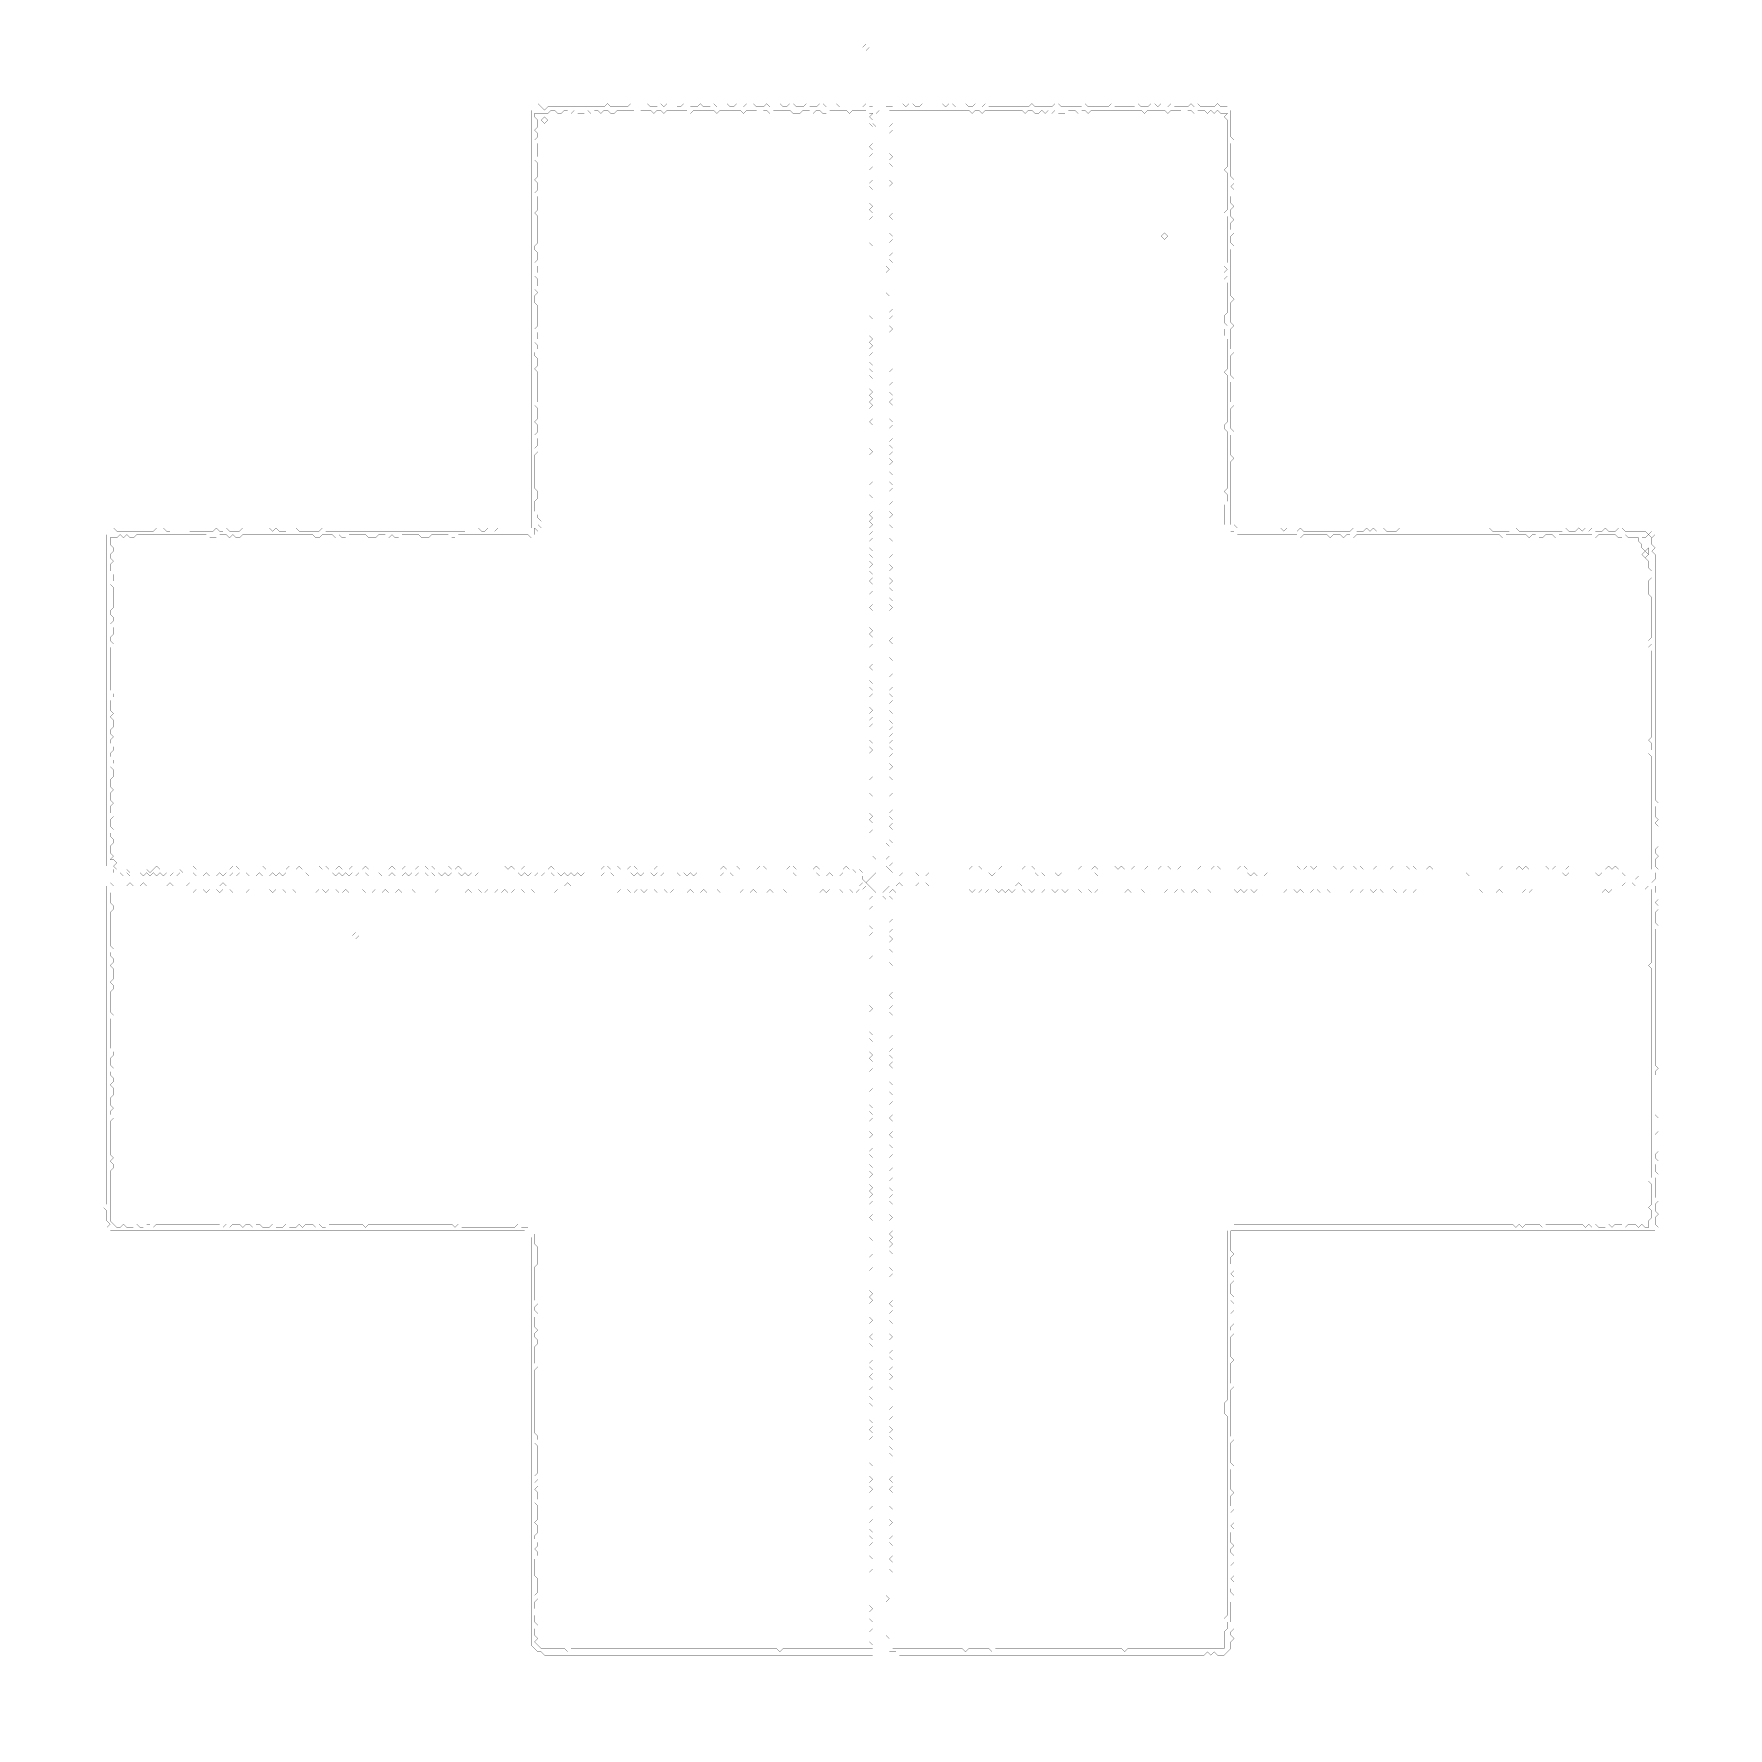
# Model space of a CAD drawing. Header units: metres. Extents: x 0 to 4998, y -4998 to 0.
import ezdxf

# ---------------------------------------------------------------- set-up
doc = ezdxf.new("R2010")
doc.units = ezdxf.units.M
doc.layers.add('conductor', color=1, linetype='Continuous')
doc.layers.add('substrate', color=5, linetype='Continuous')

msp = doc.modelspace()

# ---------------------------------------------------------------- linework, layer by layer
at = {"layer": 'conductor', "const_width": 0.5}
for points in [[(1525.875, -224.96875), (1516.09375, -234.75), (1506.3125, -234.75), (1496.53125, -234.75), (1486.75, -234.75), (1476.96875, -234.75), (1476.96875, -244.53125), (1486.75, -254.3125), (1486.75, -264.09375), (1486.75, -273.875), (1476.96875, -283.65625), (1486.75, -293.4375), (1486.75, -303.21875), (1476.96875, -313), (1486.75, -322.78125), (1486.75, -332.5625), (1486.75, -342.34375), (1486.75, -352.125), (1486.75, -361.90625), (1476.96875, -371.6875), (1486.75, -381.46875), (1486.75, -391.25), (1486.75, -401.03125), (1486.75, -410.8125), (1486.75, -420.59375), (1476.96875, -430.375), (1486.75, -440.15625), (1486.75, -449.9375), (1486.75, -459.71875), (1476.96875, -469.5), (1486.75, -479.28125), (1486.75, -489.0625), (1486.75, -498.84375), (1486.75, -508.625), (1486.75, -518.40625), (1476.96875, -528.1875), (1486.75, -537.96875), (1486.75, -547.75), (1486.75, -557.53125), (1486.75, -567.3125), (1486.75, -577.09375), (1486.75, -586.875), (1486.75, -596.65625), (1486.75, -606.4375), (1486.75, -616.21875), (1476.96875, -626), (1476.96875, -635.78125), (1486.75, -645.5625), (1486.75, -655.34375), (1486.75, -665.125), (1476.96875, -674.90625), (1486.75, -684.6875), (1486.75, -694.46875), (1486.75, -704.25), (1476.96875, -714.03125), (1486.75, -723.8125), (1486.75, -733.59375), (1486.75, -743.375), (1476.96875, -753.15625), (1486.75, -762.9375), (1476.96875, -772.71875), (1476.96875, -782.5), (1476.96875, -792.28125), (1486.75, -802.0625), (1486.75, -811.84375), (1486.75, -821.625), (1486.75, -831.40625), (1486.75, -841.1875), (1486.75, -850.96875), (1486.75, -860.75), (1476.96875, -870.53125), (1486.75, -880.3125), (1486.75, -890.09375), (1486.75, -899.875), (1476.96875, -909.65625), (1486.75, -919.4375), (1486.75, -929.21875), (1476.96875, -939), (1476.96875, -948.78125), (1486.75, -958.5625), (1486.75, -968.34375), (1486.75, -978.125), (1476.96875, -987.90625), (1486.75, -997.6875), (1486.75, -1007.46875), (1486.75, -1017.25), (1486.75, -1027.03125), (1486.75, -1036.8125), (1486.75, -1046.59375), (1486.75, -1056.375), (1486.75, -1066.15625), (1486.75, -1075.9375), (1486.75, -1085.71875), (1476.96875, -1095.5), (1486.75, -1105.28125), (1486.75, -1115.0625), (1486.75, -1124.84375), (1486.75, -1134.625), (1476.96875, -1144.40625), (1486.75, -1154.1875), (1486.75, -1163.96875), (1486.75, -1173.75), (1476.96875, -1183.53125), (1486.75, -1193.3125), (1486.75, -1203.09375), (1486.75, -1212.875), (1476.96875, -1222.65625), (1486.75, -1232.4375), (1476.96875, -1242.21875), (1476.96875, -1252), (1476.96875, -1261.78125), (1476.96875, -1271.5625), (1476.96875, -1281.34375), (1476.96875, -1291.125), (1476.96875, -1300.90625), (1476.96875, -1310.6875), (1476.96875, -1320.46875), (1476.96875, -1330.25), (1476.96875, -1340.03125), (1486.75, -1349.8125), (1486.75, -1359.59375), (1486.75, -1369.375), (1476.96875, -1379.15625), (1476.96875, -1388.9375), (1476.96875, -1398.71875), (1476.96875, -1408.5), (1486.75, -1418.28125), (1486.75, -1428.0625), (1496.53125, -1437.84375), (1486.75, -1447.625), (1476.96875, -1457.40625), (1476.96875, -1467.1875), (1476.96875, -1476.96875), (1467.1875, -1486.75), (1457.40625, -1476.96875), (1447.625, -1476.96875), (1437.84375, -1476.96875), (1428.0625, -1476.96875), (1418.28125, -1476.96875), (1408.5, -1476.96875), (1398.71875, -1476.96875), (1388.9375, -1476.96875), (1379.15625, -1476.96875), (1369.375, -1476.96875), (1359.59375, -1476.96875), (1349.8125, -1476.96875), (1340.03125, -1476.96875), (1330.25, -1476.96875), (1320.46875, -1476.96875), (1310.6875, -1476.96875), (1300.90625, -1476.96875), (1291.125, -1476.96875), (1281.34375, -1476.96875), (1271.5625, -1476.96875), (1261.78125, -1476.96875), (1252, -1476.96875), (1242.21875, -1486.75), (1232.4375, -1486.75), (1222.65625, -1476.96875), (1212.875, -1476.96875), (1203.09375, -1476.96875), (1193.3125, -1476.96875), (1183.53125, -1476.96875), (1173.75, -1476.96875), (1163.96875, -1486.75), (1154.1875, -1486.75), (1144.40625, -1486.75), (1134.625, -1476.96875), (1124.84375, -1476.96875), (1115.0625, -1476.96875), (1105.28125, -1476.96875), (1095.5, -1476.96875), (1085.71875, -1476.96875), (1075.9375, -1486.75), (1066.15625, -1486.75), (1056.375, -1476.96875), (1046.59375, -1486.75), (1036.8125, -1476.96875), (1027.03125, -1476.96875), (1017.25, -1476.96875), (1007.46875, -1486.75), (997.6875, -1486.75), (987.90625, -1486.75), (978.125, -1476.96875), (968.34375, -1476.96875), (958.5625, -1476.96875), (948.78125, -1476.96875), (939, -1476.96875), (929.21875, -1476.96875), (919.4375, -1486.75), (909.65625, -1486.75), (899.875, -1476.96875), (890.09375, -1486.75), (880.3125, -1476.96875), (870.53125, -1476.96875), (860.75, -1476.96875), (850.96875, -1476.96875), (841.1875, -1486.75), (831.40625, -1486.75), (821.625, -1476.96875), (811.84375, -1476.96875), (802.0625, -1476.96875), (792.28125, -1476.96875), (782.5, -1476.96875), (772.71875, -1476.96875), (762.9375, -1476.96875), (753.15625, -1476.96875), (743.375, -1476.96875), (733.59375, -1476.96875), (723.8125, -1476.96875), (714.03125, -1476.96875), (704.25, -1476.96875), (694.46875, -1476.96875), (684.6875, -1476.96875), (674.90625, -1476.96875), (665.125, -1476.96875), (655.34375, -1476.96875), (645.5625, -1476.96875), (635.78125, -1476.96875), (626, -1476.96875), (616.21875, -1476.96875), (606.4375, -1486.75), (596.65625, -1486.75), (586.875, -1476.96875), (577.09375, -1486.75), (567.3125, -1476.96875), (557.53125, -1476.96875), (547.75, -1476.96875), (537.96875, -1486.75), (528.1875, -1486.75), (518.40625, -1486.75), (508.625, -1476.96875), (498.84375, -1476.96875), (489.0625, -1476.96875), (479.28125, -1476.96875), (469.5, -1476.96875), (459.71875, -1476.96875), (449.9375, -1476.96875), (440.15625, -1476.96875), (430.375, -1476.96875), (420.59375, -1476.96875), (410.8125, -1476.96875), (401.03125, -1476.96875), (391.25, -1476.96875), (381.46875, -1476.96875), (371.6875, -1476.96875), (361.90625, -1476.96875), (352.125, -1476.96875), (342.34375, -1476.96875), (332.5625, -1476.96875), (322.78125, -1476.96875), (313, -1476.96875), (303.21875, -1476.96875), (293.4375, -1486.75), (283.65625, -1486.75), (273.875, -1476.96875), (264.09375, -1486.75), (254.3125, -1476.96875), (244.53125, -1486.75), (234.75, -1486.75), (224.96875, -1486.75), (224.96875, -1496.53125), (224.96875, -1506.3125), (234.75, -1516.09375), (234.75, -1525.875), (224.96875, -1535.65625), (224.96875, -1545.4375), (234.75, -1555.21875), (224.96875, -1565), (224.96875, -1574.78125), (224.96875, -1584.5625), (234.75, -1594.34375), (234.75, -1604.125), (234.75, -1613.90625), (224.96875, -1623.6875), (234.75, -1633.46875), (234.75, -1643.25), (234.75, -1653.03125), (234.75, -1662.8125), (234.75, -1672.59375), (234.75, -1682.375), (234.75, -1692.15625), (224.96875, -1701.9375), (224.96875, -1711.71875), (234.75, -1721.5), (234.75, -1731.28125), (224.96875, -1741.0625), (234.75, -1750.84375), (234.75, -1760.625), (234.75, -1770.40625), (224.96875, -1780.1875), (224.96875, -1789.96875), (234.75, -1799.75), (224.96875, -1809.53125), (224.96875, -1819.3125), (224.96875, -1829.09375), (224.96875, -1838.875), (224.96875, -1848.65625), (224.96875, -1858.4375), (224.96875, -1868.21875), (224.96875, -1878), (224.96875, -1887.78125), (224.96875, -1897.5625), (224.96875, -1907.34375), (224.96875, -1917.125), (224.96875, -1926.90625), (224.96875, -1936.6875), (234.75, -1946.46875), (234.75, -1956.25), (224.96875, -1966.03125), (224.96875, -1975.8125), (224.96875, -1985.59375), (224.96875, -1995.375), (234.75, -2005.15625), (224.96875, -2014.9375), (234.75, -2024.71875), (234.75, -2034.5), (234.75, -2044.28125), (224.96875, -2054.0625), (224.96875, -2063.84375), (234.75, -2073.625), (224.96875, -2083.40625), (224.96875, -2093.1875), (234.75, -2102.96875), (234.75, -2112.75), (224.96875, -2122.53125), (224.96875, -2132.3125), (234.75, -2142.09375), (234.75, -2151.875), (224.96875, -2161.65625), (234.75, -2171.4375), (234.75, -2181.21875), (234.75, -2191), (224.96875, -2200.78125), (224.96875, -2210.5625), (224.96875, -2220.34375), (234.75, -2230.125), (224.96875, -2239.90625), (224.96875, -2249.6875), (224.96875, -2259.46875), (234.75, -2269.25), (224.96875, -2279.03125), (224.96875, -2288.8125), (224.96875, -2298.59375), (234.75, -2308.375), (224.96875, -2318.15625), (224.96875, -2327.9375), (224.96875, -2337.71875), (234.75, -2347.5), (224.96875, -2357.28125), (224.96875, -2367.0625), (234.75, -2376.84375), (234.75, -2386.625), (224.96875, -2396.40625), (224.96875, -2406.1875), (224.96875, -2415.96875), (234.75, -2425.75), (224.96875, -2435.53125), (234.75, -2435.53125), (244.53125, -2445.3125), (234.75, -2455.09375), (244.53125, -2464.875), (254.3125, -2464.875), (264.09375, -2464.875), (273.875, -2464.875), (283.65625, -2474.65625), (293.4375, -2464.875), (303.21875, -2464.875), (313, -2464.875), (322.78125, -2464.875), (332.5625, -2464.875), (342.34375, -2474.65625), (352.125, -2464.875), (361.90625, -2455.09375), (371.6875, -2464.875), (381.46875, -2464.875), (391.25, -2464.875), (401.03125, -2464.875), (410.8125, -2464.875), (420.59375, -2464.875), (430.375, -2464.875), (440.15625, -2474.65625), (449.9375, -2464.875), (459.71875, -2464.875), (469.5, -2455.09375), (479.28125, -2464.875), (489.0625, -2464.875), (498.84375, -2464.875), (508.625, -2464.875), (518.40625, -2464.875), (528.1875, -2464.875), (537.96875, -2464.875), (547.75, -2464.875), (557.53125, -2464.875), (567.3125, -2464.875), (577.09375, -2464.875), (586.875, -2455.09375), (596.65625, -2455.09375), (606.4375, -2464.875), (616.21875, -2464.875), (626, -2464.875), (635.78125, -2464.875), (645.5625, -2464.875), (655.34375, -2464.875), (665.125, -2464.875), (674.90625, -2455.09375), (684.6875, -2464.875), (694.46875, -2464.875), (704.25, -2464.875), (714.03125, -2464.875), (723.8125, -2464.875), (733.59375, -2464.875), (743.375, -2464.875), (753.15625, -2455.09375), (762.9375, -2464.875), (772.71875, -2464.875), (782.5, -2455.09375), (792.28125, -2464.875), (802.0625, -2464.875), (811.84375, -2464.875), (821.625, -2455.09375), (831.40625, -2455.09375), (841.1875, -2455.09375), (850.96875, -2464.875), (860.75, -2455.09375), (870.53125, -2464.875), (880.3125, -2464.875), (890.09375, -2464.875), (899.875, -2455.09375), (909.65625, -2464.875), (919.4375, -2464.875), (929.21875, -2464.875), (939, -2455.09375), (948.78125, -2464.875), (958.5625, -2464.875), (968.34375, -2464.875), (978.125, -2455.09375), (987.90625, -2464.875), (997.6875, -2464.875), (1007.46875, -2464.875), (1017.25, -2464.875), (1027.03125, -2464.875), (1036.8125, -2464.875), (1046.59375, -2464.875), (1056.375, -2455.09375), (1066.15625, -2464.875), (1075.9375, -2464.875), (1085.71875, -2464.875), (1095.5, -2455.09375), (1105.28125, -2464.875), (1115.0625, -2464.875), (1124.84375, -2464.875), (1134.625, -2455.09375), (1144.40625, -2455.09375), (1154.1875, -2455.09375), (1163.96875, -2464.875), (1173.75, -2455.09375), (1183.53125, -2464.875), (1193.3125, -2464.875), (1203.09375, -2464.875), (1212.875, -2455.09375), (1222.65625, -2455.09375), (1232.4375, -2464.875), (1242.21875, -2464.875), (1252, -2455.09375), (1261.78125, -2464.875), (1271.5625, -2464.875), (1281.34375, -2464.875), (1291.125, -2464.875), (1300.90625, -2464.875), (1310.6875, -2464.875), (1320.46875, -2464.875), (1330.25, -2464.875), (1340.03125, -2464.875), (1349.8125, -2464.875), (1359.59375, -2464.875), (1369.375, -2455.09375), (1379.15625, -2455.09375), (1388.9375, -2455.09375), (1398.71875, -2464.875), (1408.5, -2455.09375), (1418.28125, -2464.875), (1428.0625, -2464.875), (1437.84375, -2464.875), (1447.625, -2455.09375), (1457.40625, -2455.09375), (1467.1875, -2455.09375), (1476.96875, -2464.875), (1486.75, -2464.875), (1496.53125, -2464.875), (1506.3125, -2464.875), (1516.09375, -2464.875), (1525.875, -2455.09375), (1535.65625, -2464.875), (1545.4375, -2464.875), (1555.21875, -2464.875), (1565, -2464.875), (1574.78125, -2464.875), (1584.5625, -2464.875), (1594.34375, -2464.875), (1604.125, -2464.875), (1613.90625, -2464.875), (1623.6875, -2464.875), (1633.46875, -2464.875), (1643.25, -2464.875), (1653.03125, -2464.875), (1662.8125, -2464.875), (1672.59375, -2464.875), (1682.375, -2455.09375), (1692.15625, -2455.09375), (1701.9375, -2464.875), (1711.71875, -2464.875), (1721.5, -2455.09375), (1731.28125, -2464.875), (1741.0625, -2464.875), (1750.84375, -2464.875), (1760.625, -2455.09375), (1770.40625, -2455.09375), (1780.1875, -2464.875), (1789.96875, -2464.875), (1799.75, -2464.875), (1809.53125, -2464.875), (1819.3125, -2464.875), (1829.09375, -2464.875), (1838.875, -2455.09375), (1848.65625, -2464.875), (1858.4375, -2464.875), (1868.21875, -2464.875), (1878, -2464.875), (1887.78125, -2464.875), (1897.5625, -2464.875), (1907.34375, -2464.875), (1917.125, -2464.875), (1926.90625, -2464.875), (1936.6875, -2464.875), (1946.46875, -2464.875), (1956.25, -2464.875), (1966.03125, -2464.875), (1975.8125, -2464.875), (1985.59375, -2464.875), (1995.375, -2464.875), (2005.15625, -2464.875), (2014.9375, -2464.875), (2024.71875, -2464.875), (2034.5, -2455.09375), (2044.28125, -2464.875), (2054.0625, -2464.875), (2063.84375, -2464.875), (2073.625, -2455.09375), (2083.40625, -2464.875), (2093.1875, -2464.875), (2102.96875, -2464.875), (2112.75, -2464.875), (2122.53125, -2464.875), (2132.3125, -2464.875), (2142.09375, -2455.09375), (2151.875, -2455.09375), (2161.65625, -2464.875), (2171.4375, -2464.875), (2181.21875, -2464.875), (2191, -2464.875), (2200.78125, -2464.875), (2210.5625, -2464.875), (2220.34375, -2464.875), (2230.125, -2455.09375), (2239.90625, -2455.09375), (2249.6875, -2464.875), (2259.46875, -2464.875), (2269.25, -2464.875), (2279.03125, -2464.875), (2288.8125, -2464.875), (2298.59375, -2464.875), (2308.375, -2455.09375), (2318.15625, -2464.875), (2327.9375, -2464.875), (2337.71875, -2464.875), (2347.5, -2464.875), (2357.28125, -2464.875), (2367.0625, -2464.875), (2376.84375, -2464.875), (2386.625, -2464.875), (2396.40625, -2455.09375), (2406.1875, -2464.875), (2415.96875, -2464.875), (2425.75, -2474.65625), (2435.53125, -2464.875), (2445.3125, -2474.65625), (2455.09375, -2474.65625), (2464.875, -2474.65625), (2464.875, -2464.875), (2464.875, -2455.09375), (2464.875, -2445.3125), (2464.875, -2435.53125), (2464.875, -2425.75), (2464.875, -2415.96875), (2464.875, -2406.1875), (2464.875, -2396.40625), (2464.875, -2386.625), (2464.875, -2376.84375), (2464.875, -2367.0625), (2464.875, -2357.28125), (2474.65625, -2347.5), (2474.65625, -2337.71875), (2474.65625, -2327.9375), (2464.875, -2318.15625), (2474.65625, -2308.375), (2464.875, -2298.59375), (2464.875, -2288.8125), (2464.875, -2279.03125), (2474.65625, -2269.25), (2474.65625, -2259.46875), (2474.65625, -2249.6875), (2464.875, -2239.90625), (2474.65625, -2230.125), (2464.875, -2220.34375), (2464.875, -2210.5625), (2464.875, -2200.78125), (2474.65625, -2191), (2464.875, -2181.21875), (2464.875, -2171.4375), (2464.875, -2161.65625), (2464.875, -2151.875), (2464.875, -2142.09375), (2464.875, -2132.3125), (2464.875, -2122.53125), (2474.65625, -2112.75), (2464.875, -2102.96875), (2474.65625, -2093.1875), (2464.875, -2083.40625), (2464.875, -2073.625), (2464.875, -2063.84375), (2464.875, -2054.0625), (2464.875, -2044.28125), (2474.65625, -2034.5), (2464.875, -2024.71875), (2474.65625, -2014.9375), (2464.875, -2005.15625), (2474.65625, -1995.375), (2464.875, -1985.59375), (2464.875, -1975.8125), (2464.875, -1966.03125), (2464.875, -1956.25), (2474.65625, -1946.46875), (2474.65625, -1936.6875), (2464.875, -1926.90625), (2474.65625, -1917.125), (2464.875, -1907.34375), (2464.875, -1897.5625), (2464.875, -1887.78125), (2474.65625, -1878), (2464.875, -1868.21875), (2474.65625, -1858.4375), (2464.875, -1848.65625), (2464.875, -1838.875), (2464.875, -1829.09375), (2464.875, -1819.3125), (2464.875, -1809.53125), (2474.65625, -1799.75), (2474.65625, -1789.96875), (2474.65625, -1780.1875), (2464.875, -1770.40625), (2474.65625, -1760.625), (2464.875, -1750.84375), (2464.875, -1741.0625), (2464.875, -1731.28125), (2474.65625, -1721.5), (2474.65625, -1711.71875), (2474.65625, -1701.9375), (2464.875, -1692.15625), (2474.65625, -1682.375), (2464.875, -1672.59375), (2464.875, -1662.8125), (2464.875, -1653.03125), (2474.65625, -1643.25), (2474.65625, -1633.46875), (2474.65625, -1623.6875), (2464.875, -1613.90625), (2474.65625, -1604.125), (2474.65625, -1594.34375), (2464.875, -1584.5625), (2464.875, -1574.78125), (2474.65625, -1565), (2464.875, -1555.21875), (2474.65625, -1545.4375), (2464.875, -1535.65625), (2474.65625, -1525.875), (2464.875, -1516.09375), (2464.875, -1506.3125), (2464.875, -1496.53125), (2474.65625, -1486.75), (2464.875, -1476.96875), (2474.65625, -1467.1875), (2464.875, -1457.40625), (2474.65625, -1447.625), (2464.875, -1437.84375), (2474.65625, -1428.0625), (2464.875, -1418.28125), (2474.65625, -1408.5), (2474.65625, -1398.71875), (2474.65625, -1388.9375), (2474.65625, -1379.15625), (2474.65625, -1369.375), (2464.875, -1359.59375), (2464.875, -1349.8125), (2464.875, -1340.03125), (2464.875, -1330.25), (2474.65625, -1320.46875), (2474.65625, -1310.6875), (2464.875, -1300.90625), (2464.875, -1291.125), (2464.875, -1281.34375), (2464.875, -1271.5625), (2464.875, -1261.78125), (2464.875, -1252), (2464.875, -1242.21875), (2474.65625, -1232.4375), (2464.875, -1222.65625), (2464.875, -1212.875), (2464.875, -1203.09375), (2464.875, -1193.3125), (2464.875, -1183.53125), (2464.875, -1173.75), (2464.875, -1163.96875), (2474.65625, -1154.1875), (2464.875, -1144.40625), (2474.65625, -1134.625), (2464.875, -1124.84375), (2464.875, -1115.0625), (2464.875, -1105.28125), (2474.65625, -1095.5), (2464.875, -1085.71875), (2474.65625, -1075.9375), (2464.875, -1066.15625), (2474.65625, -1056.375), (2464.875, -1046.59375), (2464.875, -1036.8125), (2464.875, -1027.03125), (2474.65625, -1017.25), (2464.875, -1007.46875), (2474.65625, -997.6875), (2464.875, -987.90625), (2474.65625, -978.125), (2464.875, -968.34375), (2464.875, -958.5625), (2464.875, -948.78125), (2474.65625, -939), (2464.875, -929.21875), (2474.65625, -919.4375), (2464.875, -909.65625), (2474.65625, -899.875), (2464.875, -890.09375), (2464.875, -880.3125), (2464.875, -870.53125), (2464.875, -860.75), (2464.875, -850.96875), (2474.65625, -841.1875), (2464.875, -831.40625), (2464.875, -821.625), (2464.875, -811.84375), (2464.875, -802.0625), (2464.875, -792.28125), (2464.875, -782.5), (2464.875, -772.71875), (2464.875, -762.9375), (2464.875, -753.15625), (2464.875, -743.375), (2464.875, -733.59375), (2464.875, -723.8125), (2464.875, -714.03125), (2464.875, -704.25), (2464.875, -694.46875), (2464.875, -684.6875), (2464.875, -674.90625), (2464.875, -665.125), (2464.875, -655.34375), (2464.875, -645.5625), (2464.875, -635.78125), (2474.65625, -626), (2464.875, -616.21875), (2464.875, -606.4375), (2464.875, -596.65625), (2464.875, -586.875), (2464.875, -577.09375), (2464.875, -567.3125), (2464.875, -557.53125), (2464.875, -547.75), (2474.65625, -537.96875), (2474.65625, -528.1875), (2464.875, -518.40625), (2474.65625, -508.625), (2464.875, -498.84375), (2464.875, -489.0625), (2464.875, -479.28125), (2474.65625, -469.5), (2474.65625, -459.71875), (2464.875, -449.9375), (2464.875, -440.15625), (2474.65625, -430.375), (2464.875, -420.59375), (2464.875, -410.8125), (2464.875, -401.03125), (2474.65625, -391.25), (2464.875, -381.46875), (2464.875, -371.6875), (2464.875, -361.90625), (2474.65625, -352.125), (2474.65625, -342.34375), (2464.875, -332.5625), (2474.65625, -322.78125), (2474.65625, -313), (2474.65625, -303.21875), (2474.65625, -293.4375), (2474.65625, -283.65625), (2474.65625, -273.875), (2464.875, -264.09375), (2474.65625, -254.3125), (2464.875, -244.53125), (2474.65625, -234.75), (2464.875, -234.75), (2455.09375, -224.96875), (2445.3125, -224.96875), (2435.53125, -224.96875), (2425.75, -224.96875), (2415.96875, -224.96875), (2406.1875, -234.75), (2396.40625, -224.96875), (2386.625, -224.96875), (2376.84375, -224.96875), (2367.0625, -224.96875), (2357.28125, -224.96875), (2347.5, -224.96875), (2337.71875, -234.75), (2327.9375, -234.75), (2318.15625, -224.96875), (2308.375, -224.96875), (2298.59375, -234.75), (2288.8125, -224.96875), (2279.03125, -224.96875), (2269.25, -224.96875), (2259.46875, -234.75), (2249.6875, -234.75), (2239.90625, -234.75), (2230.125, -224.96875), (2220.34375, -224.96875), (2210.5625, -224.96875), (2200.78125, -224.96875), (2191, -224.96875), (2181.21875, -224.96875), (2171.4375, -234.75), (2161.65625, -224.96875), (2151.875, -224.96875), (2142.09375, -234.75), (2132.3125, -224.96875), (2122.53125, -224.96875), (2112.75, -224.96875), (2102.96875, -224.96875), (2093.1875, -234.75), (2083.40625, -224.96875), (2073.625, -224.96875), (2063.84375, -224.96875), (2054.0625, -224.96875), (2044.28125, -224.96875), (2034.5, -224.96875), (2024.71875, -224.96875), (2014.9375, -234.75), (2005.15625, -224.96875), (1995.375, -224.96875), (1985.59375, -224.96875), (1975.8125, -224.96875), (1966.03125, -224.96875), (1956.25, -224.96875), (1946.46875, -224.96875), (1936.6875, -234.75), (1926.90625, -224.96875), (1917.125, -224.96875), (1907.34375, -224.96875), (1897.5625, -224.96875), (1887.78125, -224.96875), (1878, -224.96875), (1868.21875, -224.96875), (1858.4375, -234.75), (1848.65625, -224.96875), (1838.875, -224.96875), (1829.09375, -234.75), (1819.3125, -224.96875), (1809.53125, -224.96875), (1799.75, -224.96875), (1789.96875, -224.96875), (1780.1875, -234.75), (1770.40625, -224.96875), (1760.625, -224.96875), (1750.84375, -224.96875), (1741.0625, -224.96875), (1731.28125, -224.96875), (1721.5, -224.96875), (1711.71875, -234.75), (1701.9375, -234.75), (1692.15625, -224.96875), (1682.375, -224.96875), (1672.59375, -234.75), (1662.8125, -224.96875), (1653.03125, -224.96875), (1643.25, -234.75), (1633.46875, -224.96875), (1623.6875, -234.75), (1613.90625, -234.75), (1604.125, -234.75), (1594.34375, -224.96875), (1584.5625, -234.75), (1574.78125, -224.96875), (1565, -224.96875), (1555.21875, -234.75), (1545.4375, -234.75), (1535.65625, -224.96875)], [(1496.53125, -254.3125), (1506.3125, -244.53125), (1516.09375, -254.3125), (1506.3125, -264.09375)], [(2523.5625, -224.96875), (2523.5625, -234.75), (2523.5625, -244.53125), (2523.5625, -254.3125), (2533.34375, -264.09375), (2523.5625, -273.875), (2533.34375, -283.65625), (2523.5625, -293.4375), (2523.5625, -303.21875), (2523.5625, -313), (2523.5625, -322.78125), (2523.5625, -332.5625), (2523.5625, -342.34375), (2523.5625, -352.125), (2533.34375, -361.90625), (2523.5625, -371.6875), (2523.5625, -381.46875), (2533.34375, -391.25), (2533.34375, -401.03125), (2523.5625, -410.8125), (2523.5625, -420.59375), (2523.5625, -430.375), (2533.34375, -440.15625), (2523.5625, -449.9375), (2523.5625, -459.71875), (2533.34375, -469.5), (2533.34375, -479.28125), (2533.34375, -489.0625), (2533.34375, -498.84375), (2533.34375, -508.625), (2533.34375, -518.40625), (2533.34375, -528.1875), (2523.5625, -537.96875), (2533.34375, -547.75), (2533.34375, -557.53125), (2533.34375, -567.3125), (2523.5625, -577.09375), (2523.5625, -586.875), (2533.34375, -596.65625), (2533.34375, -606.4375), (2523.5625, -616.21875), (2523.5625, -626), (2533.34375, -635.78125), (2533.34375, -645.5625), (2523.5625, -655.34375), (2523.5625, -665.125), (2533.34375, -674.90625), (2533.34375, -684.6875), (2533.34375, -694.46875), (2533.34375, -704.25), (2533.34375, -714.03125), (2533.34375, -723.8125), (2533.34375, -733.59375), (2533.34375, -743.375), (2533.34375, -753.15625), (2533.34375, -762.9375), (2533.34375, -772.71875), (2533.34375, -782.5), (2533.34375, -792.28125), (2533.34375, -802.0625), (2533.34375, -811.84375), (2523.5625, -821.625), (2533.34375, -831.40625), (2523.5625, -841.1875), (2523.5625, -850.96875), (2523.5625, -860.75), (2533.34375, -870.53125), (2523.5625, -880.3125), (2523.5625, -890.09375), (2523.5625, -899.875), (2523.5625, -909.65625), (2523.5625, -919.4375), (2523.5625, -929.21875), (2523.5625, -939), (2523.5625, -948.78125), (2523.5625, -958.5625), (2523.5625, -968.34375), (2523.5625, -978.125), (2533.34375, -987.90625), (2523.5625, -997.6875), (2523.5625, -1007.46875), (2523.5625, -1017.25), (2533.34375, -1027.03125), (2523.5625, -1036.8125), (2523.5625, -1046.59375), (2523.5625, -1056.375), (2533.34375, -1066.15625), (2533.34375, -1075.9375), (2523.5625, -1085.71875), (2533.34375, -1095.5), (2533.34375, -1105.28125), (2533.34375, -1115.0625), (2523.5625, -1124.84375), (2523.5625, -1134.625), (2533.34375, -1144.40625), (2533.34375, -1154.1875), (2523.5625, -1163.96875), (2533.34375, -1173.75), (2533.34375, -1183.53125), (2533.34375, -1193.3125), (2523.5625, -1203.09375), (2523.5625, -1212.875), (2533.34375, -1222.65625), (2533.34375, -1232.4375), (2523.5625, -1242.21875), (2523.5625, -1252), (2533.34375, -1261.78125), (2523.5625, -1271.5625), (2523.5625, -1281.34375), (2523.5625, -1291.125), (2533.34375, -1300.90625), (2523.5625, -1310.6875), (2523.5625, -1320.46875), (2533.34375, -1330.25), (2533.34375, -1340.03125), (2523.5625, -1349.8125), (2523.5625, -1359.59375), (2523.5625, -1369.375), (2533.34375, -1379.15625), (2523.5625, -1388.9375), (2523.5625, -1398.71875), (2523.5625, -1408.5), (2533.34375, -1418.28125), (2523.5625, -1428.0625), (2523.5625, -1437.84375), (2523.5625, -1447.625), (2533.34375, -1457.40625), (2523.5625, -1467.1875), (2523.5625, -1476.96875), (2523.5625, -1486.75), (2533.34375, -1496.53125), (2523.5625, -1506.3125), (2523.5625, -1516.09375), (2523.5625, -1525.875), (2533.34375, -1535.65625), (2523.5625, -1545.4375), (2523.5625, -1555.21875), (2523.5625, -1565), (2533.34375, -1574.78125), (2523.5625, -1584.5625), (2523.5625, -1594.34375), (2523.5625, -1604.125), (2533.34375, -1613.90625), (2523.5625, -1623.6875), (2523.5625, -1633.46875), (2533.34375, -1643.25), (2533.34375, -1653.03125), (2523.5625, -1662.8125), (2533.34375, -1672.59375), (2523.5625, -1682.375), (2533.34375, -1692.15625), (2523.5625, -1701.9375), (2523.5625, -1711.71875), (2533.34375, -1721.5), (2533.34375, -1731.28125), (2533.34375, -1741.0625), (2533.34375, -1750.84375), (2533.34375, -1760.625), (2533.34375, -1770.40625), (2533.34375, -1780.1875), (2523.5625, -1789.96875), (2533.34375, -1799.75), (2533.34375, -1809.53125), (2533.34375, -1819.3125), (2523.5625, -1829.09375), (2523.5625, -1838.875), (2533.34375, -1848.65625), (2523.5625, -1858.4375), (2523.5625, -1868.21875), (2523.5625, -1878), (2533.34375, -1887.78125), (2523.5625, -1897.5625), (2523.5625, -1907.34375), (2523.5625, -1917.125), (2533.34375, -1926.90625), (2523.5625, -1936.6875), (2523.5625, -1946.46875), (2533.34375, -1956.25), (2533.34375, -1966.03125), (2523.5625, -1975.8125), (2523.5625, -1985.59375), (2523.5625, -1995.375), (2533.34375, -2005.15625), (2523.5625, -2014.9375), (2523.5625, -2024.71875), (2533.34375, -2034.5), (2533.34375, -2044.28125), (2523.5625, -2054.0625), (2533.34375, -2063.84375), (2523.5625, -2073.625), (2533.34375, -2083.40625), (2523.5625, -2093.1875), (2523.5625, -2102.96875), (2533.34375, -2112.75), (2533.34375, -2122.53125), (2523.5625, -2132.3125), (2523.5625, -2142.09375), (2523.5625, -2151.875), (2533.34375, -2161.65625), (2523.5625, -2171.4375), (2523.5625, -2181.21875), (2523.5625, -2191), (2533.34375, -2200.78125), (2523.5625, -2210.5625), (2523.5625, -2220.34375), (2523.5625, -2230.125), (2533.34375, -2239.90625), (2523.5625, -2249.6875), (2523.5625, -2259.46875), (2533.34375, -2269.25), (2533.34375, -2279.03125), (2533.34375, -2288.8125), (2523.5625, -2298.59375), (2523.5625, -2308.375), (2533.34375, -2318.15625), (2533.34375, -2327.9375), (2523.5625, -2337.71875), (2533.34375, -2347.5), (2533.34375, -2357.28125), (2533.34375, -2367.0625), (2523.5625, -2376.84375), (2533.34375, -2386.625), (2533.34375, -2396.40625), (2533.34375, -2406.1875), (2533.34375, -2415.96875), (2533.34375, -2425.75), (2533.34375, -2435.53125), (2533.34375, -2445.3125), (2523.5625, -2455.09375), (2533.34375, -2455.09375), (2543.125, -2464.875), (2552.90625, -2464.875), (2562.6875, -2464.875), (2572.46875, -2464.875), (2582.25, -2464.875), (2592.03125, -2464.875), (2601.8125, -2464.875), (2611.59375, -2464.875), (2621.375, -2464.875), (2631.15625, -2464.875), (2640.9375, -2464.875), (2650.71875, -2464.875), (2660.5, -2464.875), (2670.28125, -2464.875), (2680.0625, -2464.875), (2689.84375, -2464.875), (2699.625, -2464.875), (2709.40625, -2464.875), (2719.1875, -2464.875), (2728.96875, -2464.875), (2738.75, -2464.875), (2748.53125, -2464.875), (2758.3125, -2464.875), (2768.09375, -2455.09375), (2777.875, -2455.09375), (2787.65625, -2455.09375), (2797.4375, -2464.875), (2807.21875, -2464.875), (2817, -2464.875), (2826.78125, -2464.875), (2836.5625, -2464.875), (2846.34375, -2464.875), (2856.125, -2455.09375), (2865.90625, -2455.09375), (2875.6875, -2455.09375), (2885.46875, -2455.09375), (2895.25, -2464.875), (2905.03125, -2464.875), (2914.8125, -2464.875), (2924.59375, -2455.09375), (2934.375, -2455.09375), (2944.15625, -2455.09375), (2953.9375, -2464.875), (2963.71875, -2464.875), (2973.5, -2464.875), (2983.28125, -2464.875), (2993.0625, -2464.875), (3002.84375, -2464.875), (3012.625, -2464.875), (3022.40625, -2464.875), (3032.1875, -2464.875), (3041.96875, -2464.875), (3051.75, -2464.875), (3061.53125, -2464.875), (3071.3125, -2464.875), (3081.09375, -2464.875), (3090.875, -2455.09375), (3100.65625, -2464.875), (3110.4375, -2464.875), (3120.21875, -2464.875), (3130, -2455.09375), (3139.78125, -2464.875), (3149.5625, -2464.875), (3159.34375, -2464.875), (3169.125, -2455.09375), (3178.90625, -2455.09375), (3188.6875, -2455.09375), (3198.46875, -2464.875), (3208.25, -2455.09375), (3218.03125, -2464.875), (3227.8125, -2464.875), (3237.59375, -2464.875), (3247.375, -2455.09375), (3257.15625, -2455.09375), (3266.9375, -2464.875), (3276.71875, -2464.875), (3286.5, -2455.09375), (3296.28125, -2464.875), (3306.0625, -2464.875), (3315.84375, -2464.875), (3325.625, -2455.09375), (3335.40625, -2455.09375), (3345.1875, -2455.09375), (3354.96875, -2464.875), (3364.75, -2464.875), (3374.53125, -2464.875), (3384.3125, -2455.09375), (3394.09375, -2455.09375), (3403.875, -2455.09375), (3413.65625, -2455.09375), (3423.4375, -2455.09375), (3433.21875, -2464.875), (3443, -2455.09375), (3452.78125, -2464.875), (3462.5625, -2464.875), (3472.34375, -2464.875), (3482.125, -2455.09375), (3491.90625, -2455.09375), (3501.6875, -2464.875), (3511.46875, -2464.875), (3521.25, -2464.875), (3531.03125, -2464.875), (3540.8125, -2464.875), (3550.59375, -2464.875), (3560.375, -2455.09375), (3570.15625, -2455.09375), (3579.9375, -2464.875), (3589.71875, -2464.875), (3599.5, -2464.875), (3609.28125, -2464.875), (3619.0625, -2464.875), (3628.84375, -2464.875), (3638.625, -2464.875), (3648.40625, -2464.875), (3658.1875, -2464.875), (3667.96875, -2464.875), (3677.75, -2464.875), (3687.53125, -2464.875), (3697.3125, -2464.875), (3707.09375, -2464.875), (3716.875, -2455.09375), (3726.65625, -2455.09375), (3736.4375, -2464.875), (3746.21875, -2464.875), (3756, -2455.09375), (3765.78125, -2455.09375), (3775.5625, -2464.875), (3785.34375, -2455.09375), (3795.125, -2455.09375), (3804.90625, -2455.09375), (3814.6875, -2455.09375), (3824.46875, -2455.09375), (3834.25, -2455.09375), (3844.03125, -2464.875), (3853.8125, -2464.875), (3863.59375, -2455.09375), (3873.375, -2455.09375), (3883.15625, -2455.09375), (3892.9375, -2455.09375), (3902.71875, -2464.875), (3912.5, -2455.09375), (3922.28125, -2464.875), (3932.0625, -2464.875), (3941.84375, -2464.875), (3951.625, -2464.875), (3961.40625, -2455.09375), (3971.1875, -2455.09375), (3980.96875, -2464.875), (3990.75, -2464.875), (4000.53125, -2464.875), (4010.3125, -2455.09375), (4020.09375, -2455.09375), (4029.875, -2455.09375), (4039.65625, -2455.09375), (4049.4375, -2455.09375), (4059.21875, -2464.875), (4069, -2455.09375), (4078.78125, -2464.875), (4088.5625, -2464.875), (4098.34375, -2464.875), (4108.125, -2464.875), (4117.90625, -2455.09375), (4127.6875, -2464.875), (4137.46875, -2464.875), (4147.25, -2464.875), (4157.03125, -2464.875), (4166.8125, -2464.875), (4176.59375, -2464.875), (4186.375, -2464.875), (4196.15625, -2464.875), (4205.9375, -2464.875), (4215.71875, -2464.875), (4225.5, -2464.875), (4235.28125, -2464.875), (4245.0625, -2464.875), (4254.84375, -2464.875), (4264.625, -2464.875), (4274.40625, -2464.875), (4284.1875, -2464.875), (4293.96875, -2464.875), (4303.75, -2464.875), (4313.53125, -2464.875), (4323.3125, -2464.875), (4333.09375, -2455.09375), (4342.875, -2455.09375), (4352.65625, -2455.09375), (4362.4375, -2455.09375), (4372.21875, -2464.875), (4382, -2455.09375), (4391.78125, -2464.875), (4401.5625, -2455.09375), (4411.34375, -2464.875), (4421.125, -2455.09375), (4430.90625, -2455.09375), (4440.6875, -2455.09375), (4450.46875, -2455.09375), (4460.25, -2455.09375), (4470.03125, -2464.875), (4479.8125, -2464.875), (4489.59375, -2455.09375), (4499.375, -2455.09375), (4509.15625, -2455.09375), (4518.9375, -2464.875), (4528.71875, -2455.09375), (4538.5, -2455.09375), (4548.28125, -2464.875), (4558.0625, -2464.875), (4567.84375, -2464.875), (4577.625, -2464.875), (4587.40625, -2464.875), (4597.1875, -2464.875), (4606.96875, -2464.875), (4616.75, -2464.875), (4626.53125, -2464.875), (4636.3125, -2464.875), (4646.09375, -2455.09375), (4655.875, -2464.875), (4665.65625, -2455.09375), (4675.4375, -2464.875), (4685.21875, -2464.875), (4695, -2464.875), (4704.78125, -2464.875), (4714.5625, -2464.875), (4724.34375, -2464.875), (4734.125, -2474.65625), (4743.90625, -2474.65625), (4753.6875, -2484.4375), (4763.46875, -2474.65625), (4773.25, -2464.875), (4773.25, -2455.09375), (4773.25, -2445.3125), (4773.25, -2435.53125), (4773.25, -2425.75), (4773.25, -2415.96875), (4773.25, -2406.1875), (4773.25, -2396.40625), (4773.25, -2386.625), (4773.25, -2376.84375), (4773.25, -2367.0625), (4773.25, -2357.28125), (4773.25, -2347.5), (4773.25, -2337.71875), (4773.25, -2327.9375), (4773.25, -2318.15625), (4773.25, -2308.375), (4773.25, -2298.59375), (4773.25, -2288.8125), (4773.25, -2279.03125), (4773.25, -2269.25), (4773.25, -2259.46875), (4773.25, -2249.6875), (4773.25, -2239.90625), (4773.25, -2230.125), (4773.25, -2220.34375), (4773.25, -2210.5625), (4773.25, -2200.78125), (4773.25, -2191), (4773.25, -2181.21875), (4773.25, -2171.4375), (4773.25, -2161.65625), (4773.25, -2151.875), (4773.25, -2142.09375), (4773.25, -2132.3125), (4763.46875, -2122.53125), (4773.25, -2112.75), (4773.25, -2102.96875), (4773.25, -2093.1875), (4763.46875, -2083.40625), (4773.25, -2073.625), (4773.25, -2063.84375), (4773.25, -2054.0625), (4773.25, -2044.28125), (4773.25, -2034.5), (4773.25, -2024.71875), (4773.25, -2014.9375), (4773.25, -2005.15625), (4773.25, -1995.375), (4773.25, -1985.59375), (4773.25, -1975.8125), (4773.25, -1966.03125), (4773.25, -1956.25), (4773.25, -1946.46875), (4773.25, -1936.6875), (4773.25, -1926.90625), (4773.25, -1917.125), (4773.25, -1907.34375), (4773.25, -1897.5625), (4773.25, -1887.78125), (4773.25, -1878), (4773.25, -1868.21875), (4773.25, -1858.4375), (4773.25, -1848.65625), (4773.25, -1838.875), (4773.25, -1829.09375), (4773.25, -1819.3125), (4763.46875, -1809.53125), (4773.25, -1799.75), (4763.46875, -1789.96875), (4773.25, -1780.1875), (4773.25, -1770.40625), (4773.25, -1760.625), (4773.25, -1750.84375), (4773.25, -1741.0625), (4773.25, -1731.28125), (4773.25, -1721.5), (4773.25, -1711.71875), (4773.25, -1701.9375), (4773.25, -1692.15625), (4773.25, -1682.375), (4773.25, -1672.59375), (4773.25, -1662.8125), (4763.46875, -1653.03125), (4763.46875, -1643.25), (4763.46875, -1633.46875), (4763.46875, -1623.6875), (4763.46875, -1613.90625), (4773.25, -1604.125), (4763.46875, -1594.34375), (4773.25, -1584.5625), (4763.46875, -1574.78125), (4763.46875, -1565), (4763.46875, -1555.21875), (4753.6875, -1545.4375), (4763.46875, -1535.65625), (4763.46875, -1525.875), (4763.46875, -1516.09375), (4753.6875, -1525.875), (4743.90625, -1516.09375), (4743.90625, -1506.3125), (4734.125, -1496.53125), (4734.125, -1486.75), (4724.34375, -1486.75), (4714.5625, -1486.75), (4704.78125, -1486.75), (4695, -1476.96875), (4685.21875, -1486.75), (4675.4375, -1486.75), (4665.65625, -1476.96875), (4655.875, -1476.96875), (4646.09375, -1476.96875), (4636.3125, -1476.96875), (4626.53125, -1476.96875), (4616.75, -1476.96875), (4606.96875, -1486.75), (4597.1875, -1476.96875), (4587.40625, -1476.96875), (4577.625, -1476.96875), (4567.84375, -1476.96875), (4558.0625, -1476.96875), (4548.28125, -1476.96875), (4538.5, -1476.96875), (4528.71875, -1476.96875), (4518.9375, -1476.96875), (4509.15625, -1476.96875), (4499.375, -1476.96875), (4489.59375, -1486.75), (4479.8125, -1476.96875), (4470.03125, -1476.96875), (4460.25, -1476.96875), (4450.46875, -1486.75), (4440.6875, -1486.75), (4430.90625, -1476.96875), (4421.125, -1476.96875), (4411.34375, -1486.75), (4401.5625, -1476.96875), (4391.78125, -1476.96875), (4382, -1476.96875), (4372.21875, -1476.96875), (4362.4375, -1476.96875), (4352.65625, -1476.96875), (4342.875, -1476.96875), (4333.09375, -1486.75), (4323.3125, -1476.96875), (4313.53125, -1476.96875), (4303.75, -1476.96875), (4293.96875, -1476.96875), (4284.1875, -1476.96875), (4274.40625, -1476.96875), (4264.625, -1476.96875), (4254.84375, -1476.96875), (4245.0625, -1476.96875), (4235.28125, -1476.96875), (4225.5, -1476.96875), (4215.71875, -1476.96875), (4205.9375, -1476.96875), (4196.15625, -1476.96875), (4186.375, -1476.96875), (4176.59375, -1476.96875), (4166.8125, -1476.96875), (4157.03125, -1476.96875), (4147.25, -1476.96875), (4137.46875, -1476.96875), (4127.6875, -1476.96875), (4117.90625, -1476.96875), (4108.125, -1476.96875), (4098.34375, -1476.96875), (4088.5625, -1476.96875), (4078.78125, -1476.96875), (4069, -1476.96875), (4059.21875, -1476.96875), (4049.4375, -1476.96875), (4039.65625, -1476.96875), (4029.875, -1476.96875), (4020.09375, -1476.96875), (4010.3125, -1476.96875), (4000.53125, -1476.96875), (3990.75, -1476.96875), (3980.96875, -1476.96875), (3971.1875, -1476.96875), (3961.40625, -1476.96875), (3951.625, -1476.96875), (3941.84375, -1476.96875), (3932.0625, -1476.96875), (3922.28125, -1476.96875), (3912.5, -1476.96875), (3902.71875, -1476.96875), (3892.9375, -1486.75), (3883.15625, -1476.96875), (3873.375, -1476.96875), (3863.59375, -1486.75), (3853.8125, -1476.96875), (3844.03125, -1476.96875), (3834.25, -1476.96875), (3824.46875, -1486.75), (3814.6875, -1476.96875), (3804.90625, -1476.96875), (3795.125, -1476.96875), (3785.34375, -1476.96875), (3775.5625, -1476.96875), (3765.78125, -1476.96875), (3756, -1476.96875), (3746.21875, -1476.96875), (3736.4375, -1486.75), (3726.65625, -1476.96875), (3716.875, -1476.96875), (3707.09375, -1476.96875), (3697.3125, -1476.96875), (3687.53125, -1476.96875), (3677.75, -1476.96875), (3667.96875, -1476.96875), (3658.1875, -1476.96875), (3648.40625, -1476.96875), (3638.625, -1476.96875), (3628.84375, -1476.96875), (3619.0625, -1476.96875), (3609.28125, -1476.96875), (3599.5, -1476.96875), (3589.71875, -1476.96875), (3579.9375, -1476.96875), (3570.15625, -1476.96875), (3560.375, -1476.96875), (3550.59375, -1476.96875), (3540.8125, -1467.1875), (3531.03125, -1467.1875), (3521.25, -1457.40625), (3511.46875, -1447.625), (3511.46875, -1437.84375), (3511.46875, -1428.0625), (3511.46875, -1418.28125), (3511.46875, -1408.5), (3511.46875, -1398.71875), (3511.46875, -1388.9375), (3521.25, -1379.15625), (3521.25, -1369.375), (3521.25, -1359.59375), (3511.46875, -1349.8125), (3521.25, -1340.03125), (3521.25, -1330.25), (3521.25, -1320.46875), (3521.25, -1310.6875), (3521.25, -1300.90625), (3521.25, -1291.125), (3521.25, -1281.34375), (3521.25, -1271.5625), (3521.25, -1261.78125), (3521.25, -1252), (3521.25, -1242.21875), (3521.25, -1232.4375), (3521.25, -1222.65625), (3521.25, -1212.875), (3521.25, -1203.09375), (3521.25, -1193.3125), (3521.25, -1183.53125), (3521.25, -1173.75), (3511.46875, -1163.96875), (3511.46875, -1154.1875), (3521.25, -1144.40625), (3521.25, -1134.625), (3521.25, -1124.84375), (3521.25, -1115.0625), (3521.25, -1105.28125), (3521.25, -1095.5), (3521.25, -1085.71875), (3521.25, -1075.9375), (3521.25, -1066.15625), (3521.25, -1056.375), (3521.25, -1046.59375), (3521.25, -1036.8125), (3521.25, -1027.03125), (3521.25, -1017.25), (3521.25, -1007.46875), (3511.46875, -997.6875), (3521.25, -987.90625), (3521.25, -978.125), (3521.25, -968.34375), (3521.25, -958.5625), (3521.25, -948.78125), (3521.25, -939), (3521.25, -929.21875), (3521.25, -919.4375), (3521.25, -909.65625), (3521.25, -899.875), (3511.46875, -890.09375), (3511.46875, -880.3125), (3511.46875, -870.53125), (3521.25, -860.75), (3511.46875, -850.96875), (3511.46875, -841.1875), (3511.46875, -831.40625), (3521.25, -821.625), (3521.25, -811.84375), (3521.25, -802.0625), (3521.25, -792.28125), (3521.25, -782.5), (3521.25, -772.71875), (3521.25, -762.9375), (3521.25, -753.15625), (3521.25, -743.375), (3521.25, -733.59375), (3511.46875, -723.8125), (3521.25, -714.03125), (3511.46875, -704.25), (3521.25, -694.46875), (3511.46875, -684.6875), (3521.25, -674.90625), (3521.25, -665.125), (3521.25, -655.34375), (3521.25, -645.5625), (3521.25, -635.78125), (3521.25, -626), (3521.25, -616.21875), (3521.25, -606.4375), (3521.25, -596.65625), (3521.25, -586.875), (3521.25, -577.09375), (3521.25, -567.3125), (3521.25, -557.53125), (3521.25, -547.75), (3521.25, -537.96875), (3511.46875, -528.1875), (3521.25, -518.40625), (3521.25, -508.625), (3521.25, -498.84375), (3521.25, -489.0625), (3521.25, -479.28125), (3521.25, -469.5), (3521.25, -459.71875), (3521.25, -449.9375), (3521.25, -440.15625), (3521.25, -430.375), (3521.25, -420.59375), (3521.25, -410.8125), (3511.46875, -401.03125), (3521.25, -391.25), (3521.25, -381.46875), (3521.25, -371.6875), (3521.25, -361.90625), (3521.25, -352.125), (3521.25, -342.34375), (3521.25, -332.5625), (3521.25, -322.78125), (3521.25, -313), (3521.25, -303.21875), (3521.25, -293.4375), (3521.25, -283.65625), (3521.25, -273.875), (3521.25, -264.09375), (3521.25, -254.3125), (3511.46875, -244.53125), (3521.25, -234.75), (3511.46875, -234.75), (3501.6875, -234.75), (3491.90625, -224.96875), (3482.125, -234.75), (3472.34375, -224.96875), (3462.5625, -234.75), (3452.78125, -224.96875), (3443, -224.96875), (3433.21875, -224.96875), (3423.4375, -234.75), (3413.65625, -224.96875), (3403.875, -224.96875), (3394.09375, -234.75), (3384.3125, -224.96875), (3374.53125, -224.96875), (3364.75, -224.96875), (3354.96875, -224.96875), (3345.1875, -234.75), (3335.40625, -224.96875), (3325.625, -224.96875), (3315.84375, -224.96875), (3306.0625, -224.96875), (3296.28125, -224.96875), (3286.5, -224.96875), (3276.71875, -234.75), (3266.9375, -224.96875), (3257.15625, -224.96875), (3247.375, -224.96875), (3237.59375, -224.96875), (3227.8125, -224.96875), (3218.03125, -224.96875), (3208.25, -224.96875), (3198.46875, -224.96875), (3188.6875, -224.96875), (3178.90625, -224.96875), (3169.125, -224.96875), (3159.34375, -224.96875), (3149.5625, -224.96875), (3139.78125, -224.96875), (3130, -224.96875), (3120.21875, -224.96875), (3110.4375, -234.75), (3100.65625, -224.96875), (3090.875, -224.96875), (3081.09375, -234.75), (3071.3125, -224.96875), (3061.53125, -224.96875), (3051.75, -224.96875), (3041.96875, -234.75), (3032.1875, -234.75), (3022.40625, -234.75), (3012.625, -224.96875), (3002.84375, -234.75), (2993.0625, -224.96875), (2983.28125, -234.75), (2973.5, -224.96875), (2963.71875, -234.75), (2953.9375, -234.75), (2944.15625, -224.96875), (2934.375, -224.96875), (2924.59375, -234.75), (2914.8125, -224.96875), (2905.03125, -224.96875), (2895.25, -224.96875), (2885.46875, -224.96875), (2875.6875, -224.96875), (2865.90625, -224.96875), (2856.125, -224.96875), (2846.34375, -224.96875), (2836.5625, -224.96875), (2826.78125, -224.96875), (2817, -224.96875), (2807.21875, -224.96875), (2797.4375, -234.75), (2787.65625, -224.96875), (2777.875, -224.96875), (2768.09375, -234.75), (2758.3125, -224.96875), (2748.53125, -224.96875), (2738.75, -224.96875), (2728.96875, -224.96875), (2719.1875, -224.96875), (2709.40625, -224.96875), (2699.625, -224.96875), (2689.84375, -224.96875), (2680.0625, -224.96875), (2670.28125, -224.96875), (2660.5, -224.96875), (2650.71875, -224.96875), (2640.9375, -224.96875), (2631.15625, -224.96875), (2621.375, -224.96875), (2611.59375, -224.96875), (2601.8125, -224.96875), (2592.03125, -224.96875), (2582.25, -224.96875), (2572.46875, -224.96875), (2562.6875, -224.96875), (2552.90625, -224.96875), (2543.125, -224.96875), (2533.34375, -224.96875)], [(3325.625, -596.65625), (3335.40625, -586.875), (3345.1875, -596.65625), (3335.40625, -606.4375)], [(1476.96875, -1457.40625), (1486.75, -1447.625), (1496.53125, -1457.40625), (1486.75, -1467.1875)], [(4743.90625, -1535.65625), (4753.6875, -1525.875), (4763.46875, -1535.65625), (4753.6875, -1545.4375)], [(2455.09375, -2513.78125), (2445.3125, -2523.5625), (2435.53125, -2523.5625), (2425.75, -2533.34375), (2415.96875, -2533.34375), (2406.1875, -2523.5625), (2396.40625, -2533.34375), (2386.625, -2533.34375), (2376.84375, -2523.5625), (2367.0625, -2523.5625), (2357.28125, -2523.5625), (2347.5, -2523.5625), (2337.71875, -2533.34375), (2327.9375, -2523.5625), (2318.15625, -2533.34375), (2308.375, -2533.34375), (2298.59375, -2533.34375), (2288.8125, -2533.34375), (2279.03125, -2533.34375), (2269.25, -2533.34375), (2259.46875, -2523.5625), (2249.6875, -2523.5625), (2239.90625, -2523.5625), (2230.125, -2523.5625), (2220.34375, -2533.34375), (2210.5625, -2523.5625), (2200.78125, -2533.34375), (2191, -2533.34375), (2181.21875, -2533.34375), (2171.4375, -2523.5625), (2161.65625, -2533.34375), (2151.875, -2533.34375), (2142.09375, -2533.34375), (2132.3125, -2533.34375), (2122.53125, -2523.5625), (2112.75, -2533.34375), (2102.96875, -2533.34375), (2093.1875, -2523.5625), (2083.40625, -2533.34375), (2073.625, -2533.34375), (2063.84375, -2533.34375), (2054.0625, -2523.5625), (2044.28125, -2523.5625), (2034.5, -2533.34375), (2024.71875, -2533.34375), (2014.9375, -2523.5625), (2005.15625, -2533.34375), (1995.375, -2533.34375), (1985.59375, -2533.34375), (1975.8125, -2523.5625), (1966.03125, -2533.34375), (1956.25, -2533.34375), (1946.46875, -2533.34375), (1936.6875, -2523.5625), (1926.90625, -2533.34375), (1917.125, -2533.34375), (1907.34375, -2523.5625), (1897.5625, -2523.5625), (1887.78125, -2523.5625), (1878, -2533.34375), (1868.21875, -2533.34375), (1858.4375, -2523.5625), (1848.65625, -2533.34375), (1838.875, -2533.34375), (1829.09375, -2523.5625), (1819.3125, -2523.5625), (1809.53125, -2523.5625), (1799.75, -2533.34375), (1789.96875, -2523.5625), (1780.1875, -2523.5625), (1770.40625, -2533.34375), (1760.625, -2533.34375), (1750.84375, -2523.5625), (1741.0625, -2523.5625), (1731.28125, -2523.5625), (1721.5, -2533.34375), (1711.71875, -2523.5625), (1701.9375, -2523.5625), (1692.15625, -2523.5625), (1682.375, -2523.5625), (1672.59375, -2523.5625), (1662.8125, -2523.5625), (1653.03125, -2523.5625), (1643.25, -2523.5625), (1633.46875, -2523.5625), (1623.6875, -2523.5625), (1613.90625, -2523.5625), (1604.125, -2523.5625), (1594.34375, -2523.5625), (1584.5625, -2523.5625), (1574.78125, -2523.5625), (1565, -2523.5625), (1555.21875, -2523.5625), (1545.4375, -2523.5625), (1535.65625, -2533.34375), (1525.875, -2523.5625), (1516.09375, -2523.5625), (1506.3125, -2523.5625), (1496.53125, -2523.5625), (1486.75, -2533.34375), (1476.96875, -2533.34375), (1467.1875, -2523.5625), (1457.40625, -2533.34375), (1447.625, -2533.34375), (1437.84375, -2523.5625), (1428.0625, -2523.5625), (1418.28125, -2523.5625), (1408.5, -2533.34375), (1398.71875, -2533.34375), (1388.9375, -2523.5625), (1379.15625, -2533.34375), (1369.375, -2523.5625), (1359.59375, -2533.34375), (1349.8125, -2523.5625), (1340.03125, -2523.5625), (1330.25, -2533.34375), (1320.46875, -2533.34375), (1310.6875, -2523.5625), (1300.90625, -2533.34375), (1291.125, -2533.34375), (1281.34375, -2523.5625), (1271.5625, -2533.34375), (1261.78125, -2533.34375), (1252, -2533.34375), (1242.21875, -2533.34375), (1232.4375, -2533.34375), (1222.65625, -2533.34375), (1212.875, -2533.34375), (1203.09375, -2533.34375), (1193.3125, -2523.5625), (1183.53125, -2533.34375), (1173.75, -2533.34375), (1163.96875, -2533.34375), (1154.1875, -2533.34375), (1144.40625, -2533.34375), (1134.625, -2533.34375), (1124.84375, -2533.34375), (1115.0625, -2523.5625), (1105.28125, -2533.34375), (1095.5, -2533.34375), (1085.71875, -2533.34375), (1075.9375, -2523.5625), (1066.15625, -2533.34375), (1056.375, -2533.34375), (1046.59375, -2533.34375), (1036.8125, -2523.5625), (1027.03125, -2533.34375), (1017.25, -2533.34375), (1007.46875, -2523.5625), (997.6875, -2533.34375), (987.90625, -2533.34375), (978.125, -2533.34375), (968.34375, -2523.5625), (958.5625, -2523.5625), (948.78125, -2523.5625), (939, -2533.34375), (929.21875, -2533.34375), (919.4375, -2523.5625), (909.65625, -2533.34375), (899.875, -2533.34375), (890.09375, -2523.5625), (880.3125, -2523.5625), (870.53125, -2523.5625), (860.75, -2533.34375), (850.96875, -2523.5625), (841.1875, -2523.5625), (831.40625, -2533.34375), (821.625, -2523.5625), (811.84375, -2523.5625), (802.0625, -2523.5625), (792.28125, -2523.5625), (782.5, -2533.34375), (772.71875, -2533.34375), (762.9375, -2523.5625), (753.15625, -2533.34375), (743.375, -2533.34375), (733.59375, -2523.5625), (723.8125, -2523.5625), (714.03125, -2523.5625), (704.25, -2533.34375), (694.46875, -2523.5625), (684.6875, -2523.5625), (674.90625, -2523.5625), (665.125, -2523.5625), (655.34375, -2523.5625), (645.5625, -2523.5625), (635.78125, -2523.5625), (626, -2533.34375), (616.21875, -2523.5625), (606.4375, -2523.5625), (596.65625, -2523.5625), (586.875, -2533.34375), (577.09375, -2523.5625), (567.3125, -2523.5625), (557.53125, -2523.5625), (547.75, -2533.34375), (537.96875, -2523.5625), (528.1875, -2523.5625), (518.40625, -2523.5625), (508.625, -2533.34375), (498.84375, -2523.5625), (489.0625, -2523.5625), (479.28125, -2523.5625), (469.5, -2533.34375), (459.71875, -2523.5625), (449.9375, -2523.5625), (440.15625, -2523.5625), (430.375, -2523.5625), (420.59375, -2523.5625), (410.8125, -2523.5625), (401.03125, -2523.5625), (391.25, -2523.5625), (381.46875, -2523.5625), (371.6875, -2523.5625), (361.90625, -2523.5625), (352.125, -2523.5625), (342.34375, -2523.5625), (332.5625, -2523.5625), (322.78125, -2523.5625), (313, -2523.5625), (303.21875, -2523.5625), (293.4375, -2523.5625), (283.65625, -2523.5625), (273.875, -2523.5625), (264.09375, -2523.5625), (254.3125, -2523.5625), (244.53125, -2523.5625), (234.75, -2523.5625), (224.96875, -2533.34375), (224.96875, -2543.125), (224.96875, -2552.90625), (224.96875, -2562.6875), (234.75, -2572.46875), (234.75, -2582.25), (224.96875, -2592.03125), (224.96875, -2601.8125), (224.96875, -2611.59375), (224.96875, -2621.375), (224.96875, -2631.15625), (224.96875, -2640.9375), (224.96875, -2650.71875), (224.96875, -2660.5), (224.96875, -2670.28125), (224.96875, -2680.0625), (224.96875, -2689.84375), (234.75, -2699.625), (224.96875, -2709.40625), (224.96875, -2719.1875), (234.75, -2728.96875), (234.75, -2738.75), (224.96875, -2748.53125), (234.75, -2758.3125), (234.75, -2768.09375), (234.75, -2777.875), (234.75, -2787.65625), (224.96875, -2797.4375), (234.75, -2807.21875), (234.75, -2817), (224.96875, -2826.78125), (224.96875, -2836.5625), (224.96875, -2846.34375), (224.96875, -2856.125), (224.96875, -2865.90625), (224.96875, -2875.6875), (224.96875, -2885.46875), (234.75, -2895.25), (224.96875, -2905.03125), (224.96875, -2914.8125), (224.96875, -2924.59375), (224.96875, -2934.375), (224.96875, -2944.15625), (224.96875, -2953.9375), (224.96875, -2963.71875), (224.96875, -2973.5), (224.96875, -2983.28125), (224.96875, -2993.0625), (234.75, -3002.84375), (234.75, -3012.625), (224.96875, -3022.40625), (224.96875, -3032.1875), (224.96875, -3041.96875), (234.75, -3051.75), (224.96875, -3061.53125), (224.96875, -3071.3125), (234.75, -3081.09375), (234.75, -3090.875), (224.96875, -3100.65625), (234.75, -3110.4375), (234.75, -3120.21875), (234.75, -3130), (224.96875, -3139.78125), (224.96875, -3149.5625), (224.96875, -3159.34375), (234.75, -3169.125), (224.96875, -3178.90625), (224.96875, -3188.6875), (234.75, -3198.46875), (224.96875, -3208.25), (224.96875, -3218.03125), (224.96875, -3227.8125), (224.96875, -3237.59375), (224.96875, -3247.375), (224.96875, -3257.15625), (224.96875, -3266.9375), (224.96875, -3276.71875), (224.96875, -3286.5), (224.96875, -3296.28125), (224.96875, -3306.0625), (234.75, -3315.84375), (224.96875, -3325.625), (234.75, -3335.40625), (234.75, -3345.1875), (224.96875, -3354.96875), (224.96875, -3364.75), (224.96875, -3374.53125), (224.96875, -3384.3125), (224.96875, -3394.09375), (224.96875, -3403.875), (224.96875, -3413.65625), (224.96875, -3423.4375), (224.96875, -3433.21875), (224.96875, -3443), (224.96875, -3452.78125), (224.96875, -3462.5625), (224.96875, -3472.34375), (224.96875, -3482.125), (224.96875, -3491.90625), (224.96875, -3501.6875), (234.75, -3511.46875), (244.53125, -3521.25), (254.3125, -3521.25), (264.09375, -3511.46875), (273.875, -3521.25), (283.65625, -3521.25), (293.4375, -3521.25), (303.21875, -3511.46875), (313, -3521.25), (322.78125, -3521.25), (332.5625, -3511.46875), (342.34375, -3511.46875), (352.125, -3521.25), (361.90625, -3511.46875), (371.6875, -3511.46875), (381.46875, -3511.46875), (391.25, -3511.46875), (401.03125, -3511.46875), (410.8125, -3511.46875), (420.59375, -3511.46875), (430.375, -3511.46875), (440.15625, -3511.46875), (449.9375, -3511.46875), (459.71875, -3511.46875), (469.5, -3511.46875), (479.28125, -3511.46875), (489.0625, -3511.46875), (498.84375, -3511.46875), (508.625, -3511.46875), (518.40625, -3511.46875), (528.1875, -3511.46875), (537.96875, -3511.46875), (547.75, -3511.46875), (557.53125, -3521.25), (567.3125, -3511.46875), (577.09375, -3521.25), (586.875, -3511.46875), (596.65625, -3511.46875), (606.4375, -3511.46875), (616.21875, -3521.25), (626, -3511.46875), (635.78125, -3511.46875), (645.5625, -3521.25), (655.34375, -3511.46875), (665.125, -3511.46875), (674.90625, -3521.25), (684.6875, -3521.25), (694.46875, -3521.25), (704.25, -3511.46875), (714.03125, -3521.25), (723.8125, -3521.25), (733.59375, -3521.25), (743.375, -3511.46875), (753.15625, -3521.25), (762.9375, -3521.25), (772.71875, -3521.25), (782.5, -3511.46875), (792.28125, -3521.25), (802.0625, -3511.46875), (811.84375, -3511.46875), (821.625, -3511.46875), (831.40625, -3521.25), (841.1875, -3511.46875), (850.96875, -3521.25), (860.75, -3521.25), (870.53125, -3511.46875), (880.3125, -3511.46875), (890.09375, -3511.46875), (899.875, -3511.46875), (909.65625, -3511.46875), (919.4375, -3511.46875), (929.21875, -3511.46875), (939, -3511.46875), (948.78125, -3511.46875), (958.5625, -3511.46875), (968.34375, -3511.46875), (978.125, -3521.25), (987.90625, -3511.46875), (997.6875, -3511.46875), (1007.46875, -3511.46875), (1017.25, -3511.46875), (1027.03125, -3511.46875), (1036.8125, -3511.46875), (1046.59375, -3511.46875), (1056.375, -3511.46875), (1066.15625, -3511.46875), (1075.9375, -3511.46875), (1085.71875, -3511.46875), (1095.5, -3511.46875), (1105.28125, -3511.46875), (1115.0625, -3511.46875), (1124.84375, -3511.46875), (1134.625, -3511.46875), (1144.40625, -3511.46875), (1154.1875, -3511.46875), (1163.96875, -3511.46875), (1173.75, -3511.46875), (1183.53125, -3511.46875), (1193.3125, -3511.46875), (1203.09375, -3511.46875), (1212.875, -3511.46875), (1222.65625, -3511.46875), (1232.4375, -3511.46875), (1242.21875, -3521.25), (1252, -3511.46875), (1261.78125, -3521.25), (1271.5625, -3521.25), (1281.34375, -3521.25), (1291.125, -3521.25), (1300.90625, -3521.25), (1310.6875, -3521.25), (1320.46875, -3521.25), (1330.25, -3521.25), (1340.03125, -3521.25), (1349.8125, -3521.25), (1359.59375, -3521.25), (1369.375, -3521.25), (1379.15625, -3521.25), (1388.9375, -3521.25), (1398.71875, -3521.25), (1408.5, -3521.25), (1418.28125, -3521.25), (1428.0625, -3511.46875), (1437.84375, -3521.25), (1447.625, -3521.25), (1457.40625, -3521.25), (1467.1875, -3531.03125), (1476.96875, -3540.8125), (1476.96875, -3550.59375), (1476.96875, -3560.375), (1476.96875, -3570.15625), (1486.75, -3579.9375), (1486.75, -3589.71875), (1486.75, -3599.5), (1486.75, -3609.28125), (1486.75, -3619.0625), (1486.75, -3628.84375), (1476.96875, -3638.625), (1476.96875, -3648.40625), (1476.96875, -3658.1875), (1476.96875, -3667.96875), (1476.96875, -3677.75), (1476.96875, -3687.53125), (1476.96875, -3697.3125), (1476.96875, -3707.09375), (1476.96875, -3716.875), (1476.96875, -3726.65625), (1476.96875, -3736.4375), (1486.75, -3746.21875), (1476.96875, -3756), (1476.96875, -3765.78125), (1486.75, -3775.5625), (1476.96875, -3785.34375), (1476.96875, -3795.125), (1476.96875, -3804.90625), (1476.96875, -3814.6875), (1486.75, -3824.46875), (1476.96875, -3834.25), (1476.96875, -3844.03125), (1486.75, -3853.8125), (1486.75, -3863.59375), (1476.96875, -3873.375), (1476.96875, -3883.15625), (1476.96875, -3892.9375), (1476.96875, -3902.71875), (1476.96875, -3912.5), (1476.96875, -3922.28125), (1486.75, -3932.0625), (1476.96875, -3941.84375), (1476.96875, -3951.625), (1476.96875, -3961.40625), (1476.96875, -3971.1875), (1476.96875, -3980.96875), (1476.96875, -3990.75), (1476.96875, -4000.53125), (1476.96875, -4010.3125), (1476.96875, -4020.09375), (1476.96875, -4029.875), (1476.96875, -4039.65625), (1476.96875, -4049.4375), (1476.96875, -4059.21875), (1476.96875, -4069), (1476.96875, -4078.78125), (1476.96875, -4088.5625), (1476.96875, -4098.34375), (1476.96875, -4108.125), (1476.96875, -4117.90625), (1476.96875, -4127.6875), (1486.75, -4137.46875), (1486.75, -4147.25), (1476.96875, -4157.03125), (1486.75, -4166.8125), (1486.75, -4176.59375), (1486.75, -4186.375), (1486.75, -4196.15625), (1486.75, -4205.9375), (1486.75, -4215.71875), (1486.75, -4225.5), (1486.75, -4235.28125), (1486.75, -4245.0625), (1476.96875, -4254.84375), (1486.75, -4264.625), (1476.96875, -4274.40625), (1486.75, -4284.1875), (1476.96875, -4293.96875), (1486.75, -4303.75), (1486.75, -4313.53125), (1486.75, -4323.3125), (1476.96875, -4333.09375), (1486.75, -4342.875), (1486.75, -4352.65625), (1486.75, -4362.4375), (1486.75, -4372.21875), (1486.75, -4382), (1476.96875, -4391.78125), (1486.75, -4401.5625), (1486.75, -4411.34375), (1486.75, -4421.125), (1476.96875, -4430.90625), (1476.96875, -4440.6875), (1486.75, -4450.46875), (1486.75, -4460.25), (1476.96875, -4470.03125), (1486.75, -4479.8125), (1486.75, -4489.59375), (1476.96875, -4499.375), (1476.96875, -4509.15625), (1476.96875, -4518.9375), (1476.96875, -4528.71875), (1476.96875, -4538.5), (1476.96875, -4548.28125), (1486.75, -4558.0625), (1486.75, -4567.84375), (1486.75, -4577.625), (1486.75, -4587.40625), (1486.75, -4597.1875), (1476.96875, -4606.96875), (1486.75, -4616.75), (1476.96875, -4626.53125), (1476.96875, -4636.3125), (1476.96875, -4646.09375), (1486.75, -4655.875), (1476.96875, -4665.65625), (1476.96875, -4675.4375), (1476.96875, -4685.21875), (1486.75, -4695), (1476.96875, -4704.78125), (1476.96875, -4714.5625), (1476.96875, -4724.34375), (1486.75, -4734.125), (1476.96875, -4743.90625), (1486.75, -4753.6875), (1496.53125, -4763.46875), (1506.3125, -4763.46875), (1516.09375, -4763.46875), (1525.875, -4763.46875), (1535.65625, -4763.46875), (1545.4375, -4763.46875), (1555.21875, -4763.46875), (1565, -4763.46875), (1574.78125, -4773.25), (1584.5625, -4763.46875), (1594.34375, -4763.46875), (1604.125, -4763.46875), (1613.90625, -4763.46875), (1623.6875, -4763.46875), (1633.46875, -4763.46875), (1643.25, -4763.46875), (1653.03125, -4763.46875), (1662.8125, -4763.46875), (1672.59375, -4763.46875), (1682.375, -4763.46875), (1692.15625, -4763.46875), (1701.9375, -4763.46875), (1711.71875, -4763.46875), (1721.5, -4763.46875), (1731.28125, -4763.46875), (1741.0625, -4763.46875), (1750.84375, -4763.46875), (1760.625, -4763.46875), (1770.40625, -4763.46875), (1780.1875, -4763.46875), (1789.96875, -4763.46875), (1799.75, -4763.46875), (1809.53125, -4763.46875), (1819.3125, -4763.46875), (1829.09375, -4763.46875), (1838.875, -4763.46875), (1848.65625, -4763.46875), (1858.4375, -4763.46875), (1868.21875, -4763.46875), (1878, -4763.46875), (1887.78125, -4763.46875), (1897.5625, -4763.46875), (1907.34375, -4763.46875), (1917.125, -4763.46875), (1926.90625, -4763.46875), (1936.6875, -4763.46875), (1946.46875, -4763.46875), (1956.25, -4763.46875), (1966.03125, -4763.46875), (1975.8125, -4763.46875), (1985.59375, -4763.46875), (1995.375, -4763.46875), (2005.15625, -4763.46875), (2014.9375, -4763.46875), (2024.71875, -4763.46875), (2034.5, -4763.46875), (2044.28125, -4763.46875), (2054.0625, -4763.46875), (2063.84375, -4763.46875), (2073.625, -4763.46875), (2083.40625, -4763.46875), (2093.1875, -4763.46875), (2102.96875, -4763.46875), (2112.75, -4763.46875), (2122.53125, -4763.46875), (2132.3125, -4763.46875), (2142.09375, -4763.46875), (2151.875, -4763.46875), (2161.65625, -4763.46875), (2171.4375, -4763.46875), (2181.21875, -4763.46875), (2191, -4763.46875), (2200.78125, -4773.25), (2210.5625, -4763.46875), (2220.34375, -4763.46875), (2230.125, -4763.46875), (2239.90625, -4763.46875), (2249.6875, -4763.46875), (2259.46875, -4763.46875), (2269.25, -4763.46875), (2279.03125, -4763.46875), (2288.8125, -4763.46875), (2298.59375, -4763.46875), (2308.375, -4763.46875), (2318.15625, -4763.46875), (2327.9375, -4763.46875), (2337.71875, -4763.46875), (2347.5, -4763.46875), (2357.28125, -4763.46875), (2367.0625, -4763.46875), (2376.84375, -4763.46875), (2386.625, -4763.46875), (2396.40625, -4763.46875), (2406.1875, -4763.46875), (2415.96875, -4763.46875), (2425.75, -4763.46875), (2435.53125, -4763.46875), (2445.3125, -4763.46875), (2455.09375, -4763.46875), (2464.875, -4763.46875), (2474.65625, -4763.46875), (2474.65625, -4753.6875), (2464.875, -4743.90625), (2464.875, -4734.125), (2464.875, -4724.34375), (2464.875, -4714.5625), (2474.65625, -4704.78125), (2474.65625, -4695), (2474.65625, -4685.21875), (2464.875, -4675.4375), (2464.875, -4665.65625), (2464.875, -4655.875), (2474.65625, -4646.09375), (2464.875, -4636.3125), (2464.875, -4626.53125), (2464.875, -4616.75), (2464.875, -4606.96875), (2464.875, -4597.1875), (2464.875, -4587.40625), (2464.875, -4577.625), (2464.875, -4567.84375), (2464.875, -4558.0625), (2464.875, -4548.28125), (2464.875, -4538.5), (2474.65625, -4528.71875), (2474.65625, -4518.9375), (2474.65625, -4509.15625), (2474.65625, -4499.375), (2464.875, -4489.59375), (2464.875, -4479.8125), (2464.875, -4470.03125), (2464.875, -4460.25), (2474.65625, -4450.46875), (2474.65625, -4440.6875), (2464.875, -4430.90625), (2474.65625, -4421.125), (2464.875, -4411.34375), (2464.875, -4401.5625), (2464.875, -4391.78125), (2474.65625, -4382), (2474.65625, -4372.21875), (2464.875, -4362.4375), (2464.875, -4352.65625), (2474.65625, -4342.875), (2464.875, -4333.09375), (2464.875, -4323.3125), (2464.875, -4313.53125), (2464.875, -4303.75), (2474.65625, -4293.96875), (2464.875, -4284.1875), (2464.875, -4274.40625), (2474.65625, -4264.625), (2464.875, -4254.84375), (2464.875, -4245.0625), (2464.875, -4235.28125), (2474.65625, -4225.5), (2464.875, -4215.71875), (2474.65625, -4205.9375), (2474.65625, -4196.15625), (2474.65625, -4186.375), (2464.875, -4176.59375), (2464.875, -4166.8125), (2464.875, -4157.03125), (2464.875, -4147.25), (2474.65625, -4137.46875), (2474.65625, -4127.6875), (2464.875, -4117.90625), (2474.65625, -4108.125), (2474.65625, -4098.34375), (2464.875, -4088.5625), (2464.875, -4078.78125), (2474.65625, -4069), (2474.65625, -4059.21875), (2474.65625, -4049.4375), (2464.875, -4039.65625), (2474.65625, -4029.875), (2464.875, -4020.09375), (2464.875, -4010.3125), (2464.875, -4000.53125), (2474.65625, -3990.75), (2474.65625, -3980.96875), (2474.65625, -3971.1875), (2464.875, -3961.40625), (2474.65625, -3951.625), (2474.65625, -3941.84375), (2464.875, -3932.0625), (2464.875, -3922.28125), (2474.65625, -3912.5), (2474.65625, -3902.71875), (2474.65625, -3892.9375), (2474.65625, -3883.15625), (2474.65625, -3873.375), (2464.875, -3863.59375), (2474.65625, -3853.8125), (2464.875, -3844.03125), (2474.65625, -3834.25), (2474.65625, -3824.46875), (2474.65625, -3814.6875), (2464.875, -3804.90625), (2474.65625, -3795.125), (2464.875, -3785.34375), (2464.875, -3775.5625), (2464.875, -3765.78125), (2464.875, -3756), (2464.875, -3746.21875), (2474.65625, -3736.4375), (2464.875, -3726.65625), (2474.65625, -3716.875), (2464.875, -3707.09375), (2464.875, -3697.3125), (2464.875, -3687.53125), (2474.65625, -3677.75), (2474.65625, -3667.96875), (2474.65625, -3658.1875), (2464.875, -3648.40625), (2474.65625, -3638.625), (2464.875, -3628.84375), (2464.875, -3619.0625), (2464.875, -3609.28125), (2474.65625, -3599.5), (2474.65625, -3589.71875), (2474.65625, -3579.9375), (2474.65625, -3570.15625), (2474.65625, -3560.375), (2464.875, -3550.59375), (2464.875, -3540.8125), (2464.875, -3531.03125), (2474.65625, -3521.25), (2474.65625, -3511.46875), (2474.65625, -3501.6875), (2464.875, -3491.90625), (2474.65625, -3482.125), (2474.65625, -3472.34375), (2464.875, -3462.5625), (2464.875, -3452.78125), (2474.65625, -3443), (2464.875, -3433.21875), (2474.65625, -3423.4375), (2464.875, -3413.65625), (2474.65625, -3403.875), (2464.875, -3394.09375), (2464.875, -3384.3125), (2464.875, -3374.53125), (2474.65625, -3364.75), (2464.875, -3354.96875), (2474.65625, -3345.1875), (2464.875, -3335.40625), (2474.65625, -3325.625), (2474.65625, -3315.84375), (2464.875, -3306.0625), (2464.875, -3296.28125), (2474.65625, -3286.5), (2474.65625, -3276.71875), (2474.65625, -3266.9375), (2464.875, -3257.15625), (2474.65625, -3247.375), (2464.875, -3237.59375), (2464.875, -3227.8125), (2464.875, -3218.03125), (2464.875, -3208.25), (2474.65625, -3198.46875), (2474.65625, -3188.6875), (2464.875, -3178.90625), (2474.65625, -3169.125), (2464.875, -3159.34375), (2464.875, -3149.5625), (2464.875, -3139.78125), (2464.875, -3130), (2464.875, -3120.21875), (2474.65625, -3110.4375), (2464.875, -3100.65625), (2464.875, -3090.875), (2464.875, -3081.09375), (2464.875, -3071.3125), (2464.875, -3061.53125), (2474.65625, -3051.75), (2474.65625, -3041.96875), (2474.65625, -3032.1875), (2464.875, -3022.40625), (2474.65625, -3012.625), (2464.875, -3002.84375), (2464.875, -2993.0625), (2464.875, -2983.28125), (2474.65625, -2973.5), (2464.875, -2963.71875), (2474.65625, -2953.9375), (2464.875, -2944.15625), (2464.875, -2934.375), (2464.875, -2924.59375), (2464.875, -2914.8125), (2464.875, -2905.03125), (2464.875, -2895.25), (2464.875, -2885.46875), (2474.65625, -2875.6875), (2464.875, -2865.90625), (2464.875, -2856.125), (2464.875, -2846.34375), (2464.875, -2836.5625), (2464.875, -2826.78125), (2464.875, -2817), (2464.875, -2807.21875), (2464.875, -2797.4375), (2464.875, -2787.65625), (2464.875, -2777.875), (2464.875, -2768.09375), (2464.875, -2758.3125), (2464.875, -2748.53125), (2464.875, -2738.75), (2464.875, -2728.96875), (2474.65625, -2719.1875), (2464.875, -2709.40625), (2464.875, -2699.625), (2464.875, -2689.84375), (2464.875, -2680.0625), (2464.875, -2670.28125), (2464.875, -2660.5), (2474.65625, -2650.71875), (2474.65625, -2640.9375), (2464.875, -2631.15625), (2464.875, -2621.375), (2464.875, -2611.59375), (2464.875, -2601.8125), (2464.875, -2592.03125), (2464.875, -2582.25), (2474.65625, -2572.46875), (2474.65625, -2562.6875), (2464.875, -2552.90625), (2474.65625, -2543.125), (2464.875, -2533.34375), (2455.09375, -2523.5625)], [(4743.90625, -2513.78125), (4734.125, -2523.5625), (4724.34375, -2523.5625), (4714.5625, -2523.5625), (4704.78125, -2523.5625), (4695, -2523.5625), (4685.21875, -2523.5625), (4675.4375, -2523.5625), (4665.65625, -2523.5625), (4655.875, -2523.5625), (4646.09375, -2533.34375), (4636.3125, -2523.5625), (4626.53125, -2533.34375), (4616.75, -2533.34375), (4606.96875, -2533.34375), (4597.1875, -2533.34375), (4587.40625, -2533.34375), (4577.625, -2533.34375), (4567.84375, -2533.34375), (4558.0625, -2533.34375), (4548.28125, -2533.34375), (4538.5, -2533.34375), (4528.71875, -2533.34375), (4518.9375, -2533.34375), (4509.15625, -2533.34375), (4499.375, -2533.34375), (4489.59375, -2533.34375), (4479.8125, -2533.34375), (4470.03125, -2533.34375), (4460.25, -2533.34375), (4450.46875, -2533.34375), (4440.6875, -2533.34375), (4430.90625, -2533.34375), (4421.125, -2523.5625), (4411.34375, -2533.34375), (4401.5625, -2523.5625), (4391.78125, -2533.34375), (4382, -2533.34375), (4372.21875, -2533.34375), (4362.4375, -2533.34375), (4352.65625, -2533.34375), (4342.875, -2533.34375), (4333.09375, -2533.34375), (4323.3125, -2523.5625), (4313.53125, -2533.34375), (4303.75, -2533.34375), (4293.96875, -2533.34375), (4284.1875, -2533.34375), (4274.40625, -2533.34375), (4264.625, -2523.5625), (4254.84375, -2523.5625), (4245.0625, -2523.5625), (4235.28125, -2523.5625), (4225.5, -2523.5625), (4215.71875, -2523.5625), (4205.9375, -2523.5625), (4196.15625, -2523.5625), (4186.375, -2523.5625), (4176.59375, -2523.5625), (4166.8125, -2523.5625), (4157.03125, -2523.5625), (4147.25, -2523.5625), (4137.46875, -2523.5625), (4127.6875, -2523.5625), (4117.90625, -2523.5625), (4108.125, -2523.5625), (4098.34375, -2523.5625), (4088.5625, -2523.5625), (4078.78125, -2523.5625), (4069, -2533.34375), (4059.21875, -2533.34375), (4049.4375, -2523.5625), (4039.65625, -2533.34375), (4029.875, -2533.34375), (4020.09375, -2533.34375), (4010.3125, -2523.5625), (4000.53125, -2523.5625), (3990.75, -2533.34375), (3980.96875, -2533.34375), (3971.1875, -2523.5625), (3961.40625, -2523.5625), (3951.625, -2533.34375), (3941.84375, -2523.5625), (3932.0625, -2523.5625), (3922.28125, -2523.5625), (3912.5, -2533.34375), (3902.71875, -2533.34375), (3892.9375, -2523.5625), (3883.15625, -2533.34375), (3873.375, -2533.34375), (3863.59375, -2533.34375), (3853.8125, -2533.34375), (3844.03125, -2533.34375), (3834.25, -2533.34375), (3824.46875, -2533.34375), (3814.6875, -2523.5625), (3804.90625, -2533.34375), (3795.125, -2533.34375), (3785.34375, -2523.5625), (3775.5625, -2523.5625), (3765.78125, -2533.34375), (3756, -2533.34375), (3746.21875, -2533.34375), (3736.4375, -2523.5625), (3726.65625, -2533.34375), (3716.875, -2523.5625), (3707.09375, -2523.5625), (3697.3125, -2523.5625), (3687.53125, -2533.34375), (3677.75, -2533.34375), (3667.96875, -2523.5625), (3658.1875, -2523.5625), (3648.40625, -2523.5625), (3638.625, -2523.5625), (3628.84375, -2523.5625), (3619.0625, -2523.5625), (3609.28125, -2523.5625), (3599.5, -2533.34375), (3589.71875, -2523.5625), (3579.9375, -2523.5625), (3570.15625, -2533.34375), (3560.375, -2523.5625), (3550.59375, -2533.34375), (3540.8125, -2523.5625), (3531.03125, -2523.5625), (3521.25, -2523.5625), (3511.46875, -2523.5625), (3501.6875, -2523.5625), (3491.90625, -2523.5625), (3482.125, -2523.5625), (3472.34375, -2533.34375), (3462.5625, -2523.5625), (3452.78125, -2523.5625), (3443, -2533.34375), (3433.21875, -2533.34375), (3423.4375, -2523.5625), (3413.65625, -2533.34375), (3403.875, -2533.34375), (3394.09375, -2533.34375), (3384.3125, -2523.5625), (3374.53125, -2523.5625), (3364.75, -2533.34375), (3354.96875, -2533.34375), (3345.1875, -2523.5625), (3335.40625, -2533.34375), (3325.625, -2533.34375), (3315.84375, -2523.5625), (3306.0625, -2523.5625), (3296.28125, -2533.34375), (3286.5, -2533.34375), (3276.71875, -2533.34375), (3266.9375, -2523.5625), (3257.15625, -2533.34375), (3247.375, -2533.34375), (3237.59375, -2533.34375), (3227.8125, -2523.5625), (3218.03125, -2533.34375), (3208.25, -2533.34375), (3198.46875, -2533.34375), (3188.6875, -2533.34375), (3178.90625, -2533.34375), (3169.125, -2533.34375), (3159.34375, -2533.34375), (3149.5625, -2523.5625), (3139.78125, -2523.5625), (3130, -2533.34375), (3120.21875, -2533.34375), (3110.4375, -2523.5625), (3100.65625, -2533.34375), (3090.875, -2533.34375), (3081.09375, -2523.5625), (3071.3125, -2523.5625), (3061.53125, -2523.5625), (3051.75, -2523.5625), (3041.96875, -2533.34375), (3032.1875, -2523.5625), (3022.40625, -2523.5625), (3012.625, -2533.34375), (3002.84375, -2523.5625), (2993.0625, -2523.5625), (2983.28125, -2523.5625), (2973.5, -2533.34375), (2963.71875, -2523.5625), (2953.9375, -2523.5625), (2944.15625, -2533.34375), (2934.375, -2523.5625), (2924.59375, -2533.34375), (2914.8125, -2523.5625), (2905.03125, -2523.5625), (2895.25, -2523.5625), (2885.46875, -2533.34375), (2875.6875, -2523.5625), (2865.90625, -2533.34375), (2856.125, -2523.5625), (2846.34375, -2533.34375), (2836.5625, -2523.5625), (2826.78125, -2523.5625), (2817, -2523.5625), (2807.21875, -2533.34375), (2797.4375, -2523.5625), (2787.65625, -2533.34375), (2777.875, -2523.5625), (2768.09375, -2533.34375), (2758.3125, -2523.5625), (2748.53125, -2523.5625), (2738.75, -2523.5625), (2728.96875, -2523.5625), (2719.1875, -2523.5625), (2709.40625, -2523.5625), (2699.625, -2523.5625), (2689.84375, -2523.5625), (2680.0625, -2523.5625), (2670.28125, -2523.5625), (2660.5, -2523.5625), (2650.71875, -2523.5625), (2640.9375, -2523.5625), (2631.15625, -2523.5625), (2621.375, -2523.5625), (2611.59375, -2523.5625), (2601.8125, -2523.5625), (2592.03125, -2523.5625), (2582.25, -2523.5625), (2572.46875, -2523.5625), (2562.6875, -2523.5625), (2552.90625, -2523.5625), (2543.125, -2533.34375), (2533.34375, -2523.5625), (2523.5625, -2533.34375), (2523.5625, -2543.125), (2533.34375, -2552.90625), (2533.34375, -2562.6875), (2533.34375, -2572.46875), (2533.34375, -2582.25), (2533.34375, -2592.03125), (2533.34375, -2601.8125), (2533.34375, -2611.59375), (2523.5625, -2621.375), (2533.34375, -2631.15625), (2533.34375, -2640.9375), (2523.5625, -2650.71875), (2523.5625, -2660.5), (2533.34375, -2670.28125), (2523.5625, -2680.0625), (2523.5625, -2689.84375), (2523.5625, -2699.625), (2533.34375, -2709.40625), (2523.5625, -2719.1875), (2523.5625, -2728.96875), (2523.5625, -2738.75), (2533.34375, -2748.53125), (2523.5625, -2758.3125), (2523.5625, -2768.09375), (2523.5625, -2777.875), (2533.34375, -2787.65625), (2533.34375, -2797.4375), (2533.34375, -2807.21875), (2533.34375, -2817), (2533.34375, -2826.78125), (2523.5625, -2836.5625), (2533.34375, -2846.34375), (2533.34375, -2856.125), (2533.34375, -2865.90625), (2523.5625, -2875.6875), (2523.5625, -2885.46875), (2533.34375, -2895.25), (2533.34375, -2905.03125), (2533.34375, -2914.8125), (2533.34375, -2924.59375), (2533.34375, -2934.375), (2533.34375, -2944.15625), (2533.34375, -2953.9375), (2523.5625, -2963.71875), (2533.34375, -2973.5), (2533.34375, -2983.28125), (2533.34375, -2993.0625), (2523.5625, -3002.84375), (2523.5625, -3012.625), (2533.34375, -3022.40625), (2533.34375, -3032.1875), (2523.5625, -3041.96875), (2533.34375, -3051.75), (2533.34375, -3061.53125), (2533.34375, -3071.3125), (2533.34375, -3081.09375), (2523.5625, -3090.875), (2533.34375, -3100.65625), (2533.34375, -3110.4375), (2523.5625, -3120.21875), (2533.34375, -3130), (2533.34375, -3139.78125), (2533.34375, -3149.5625), (2523.5625, -3159.34375), (2523.5625, -3169.125), (2533.34375, -3178.90625), (2533.34375, -3188.6875), (2523.5625, -3198.46875), (2533.34375, -3208.25), (2533.34375, -3218.03125), (2533.34375, -3227.8125), (2533.34375, -3237.59375), (2523.5625, -3247.375), (2533.34375, -3257.15625), (2533.34375, -3266.9375), (2523.5625, -3276.71875), (2533.34375, -3286.5), (2533.34375, -3296.28125), (2533.34375, -3306.0625), (2523.5625, -3315.84375), (2523.5625, -3325.625), (2533.34375, -3335.40625), (2533.34375, -3345.1875), (2523.5625, -3354.96875), (2533.34375, -3364.75), (2533.34375, -3374.53125), (2523.5625, -3384.3125), (2523.5625, -3394.09375), (2523.5625, -3403.875), (2533.34375, -3413.65625), (2533.34375, -3423.4375), (2523.5625, -3433.21875), (2523.5625, -3443), (2533.34375, -3452.78125), (2523.5625, -3462.5625), (2523.5625, -3472.34375), (2523.5625, -3482.125), (2533.34375, -3491.90625), (2523.5625, -3501.6875), (2523.5625, -3511.46875), (2533.34375, -3521.25), (2533.34375, -3531.03125), (2523.5625, -3540.8125), (2533.34375, -3550.59375), (2523.5625, -3560.375), (2533.34375, -3570.15625), (2523.5625, -3579.9375), (2523.5625, -3589.71875), (2533.34375, -3599.5), (2533.34375, -3609.28125), (2523.5625, -3619.0625), (2523.5625, -3628.84375), (2523.5625, -3638.625), (2533.34375, -3648.40625), (2533.34375, -3658.1875), (2523.5625, -3667.96875), (2533.34375, -3677.75), (2533.34375, -3687.53125), (2533.34375, -3697.3125), (2533.34375, -3707.09375), (2533.34375, -3716.875), (2533.34375, -3726.65625), (2533.34375, -3736.4375), (2523.5625, -3746.21875), (2533.34375, -3756), (2533.34375, -3765.78125), (2523.5625, -3775.5625), (2523.5625, -3785.34375), (2523.5625, -3795.125), (2533.34375, -3804.90625), (2523.5625, -3814.6875), (2523.5625, -3824.46875), (2523.5625, -3834.25), (2533.34375, -3844.03125), (2523.5625, -3853.8125), (2523.5625, -3863.59375), (2523.5625, -3873.375), (2533.34375, -3883.15625), (2523.5625, -3892.9375), (2523.5625, -3902.71875), (2533.34375, -3912.5), (2533.34375, -3922.28125), (2533.34375, -3932.0625), (2523.5625, -3941.84375), (2523.5625, -3951.625), (2533.34375, -3961.40625), (2523.5625, -3971.1875), (2523.5625, -3980.96875), (2523.5625, -3990.75), (2533.34375, -4000.53125), (2523.5625, -4010.3125), (2523.5625, -4020.09375), (2523.5625, -4029.875), (2533.34375, -4039.65625), (2533.34375, -4049.4375), (2523.5625, -4059.21875), (2533.34375, -4069), (2533.34375, -4078.78125), (2523.5625, -4088.5625), (2523.5625, -4098.34375), (2523.5625, -4108.125), (2533.34375, -4117.90625), (2523.5625, -4127.6875), (2523.5625, -4137.46875), (2533.34375, -4147.25), (2533.34375, -4157.03125), (2523.5625, -4166.8125), (2533.34375, -4176.59375), (2523.5625, -4186.375), (2533.34375, -4196.15625), (2523.5625, -4205.9375), (2523.5625, -4215.71875), (2533.34375, -4225.5), (2533.34375, -4235.28125), (2533.34375, -4245.0625), (2533.34375, -4254.84375), (2523.5625, -4264.625), (2533.34375, -4274.40625), (2533.34375, -4284.1875), (2523.5625, -4293.96875), (2533.34375, -4303.75), (2533.34375, -4313.53125), (2533.34375, -4323.3125), (2533.34375, -4333.09375), (2523.5625, -4342.875), (2533.34375, -4352.65625), (2523.5625, -4362.4375), (2523.5625, -4372.21875), (2523.5625, -4382), (2533.34375, -4391.78125), (2523.5625, -4401.5625), (2523.5625, -4411.34375), (2523.5625, -4421.125), (2533.34375, -4430.90625), (2523.5625, -4440.6875), (2523.5625, -4450.46875), (2533.34375, -4460.25), (2533.34375, -4470.03125), (2533.34375, -4479.8125), (2533.34375, -4489.59375), (2523.5625, -4499.375), (2533.34375, -4509.15625), (2533.34375, -4518.9375), (2523.5625, -4528.71875), (2533.34375, -4538.5), (2533.34375, -4548.28125), (2533.34375, -4558.0625), (2533.34375, -4567.84375), (2533.34375, -4577.625), (2533.34375, -4587.40625), (2533.34375, -4597.1875), (2533.34375, -4606.96875), (2533.34375, -4616.75), (2533.34375, -4626.53125), (2533.34375, -4636.3125), (2533.34375, -4646.09375), (2533.34375, -4655.875), (2533.34375, -4665.65625), (2533.34375, -4675.4375), (2533.34375, -4685.21875), (2533.34375, -4695), (2533.34375, -4704.78125), (2533.34375, -4714.5625), (2533.34375, -4724.34375), (2533.34375, -4734.125), (2533.34375, -4743.90625), (2533.34375, -4753.6875), (2533.34375, -4763.46875), (2543.125, -4763.46875), (2552.90625, -4763.46875), (2562.6875, -4763.46875), (2572.46875, -4763.46875), (2582.25, -4763.46875), (2592.03125, -4763.46875), (2601.8125, -4763.46875), (2611.59375, -4763.46875), (2621.375, -4763.46875), (2631.15625, -4763.46875), (2640.9375, -4763.46875), (2650.71875, -4763.46875), (2660.5, -4763.46875), (2670.28125, -4763.46875), (2680.0625, -4763.46875), (2689.84375, -4763.46875), (2699.625, -4763.46875), (2709.40625, -4763.46875), (2719.1875, -4763.46875), (2728.96875, -4763.46875), (2738.75, -4763.46875), (2748.53125, -4773.25), (2758.3125, -4763.46875), (2768.09375, -4763.46875), (2777.875, -4763.46875), (2787.65625, -4763.46875), (2797.4375, -4763.46875), (2807.21875, -4763.46875), (2817, -4763.46875), (2826.78125, -4773.25), (2836.5625, -4763.46875), (2846.34375, -4763.46875), (2856.125, -4763.46875), (2865.90625, -4763.46875), (2875.6875, -4763.46875), (2885.46875, -4763.46875), (2895.25, -4763.46875), (2905.03125, -4763.46875), (2914.8125, -4763.46875), (2924.59375, -4763.46875), (2934.375, -4763.46875), (2944.15625, -4763.46875), (2953.9375, -4763.46875), (2963.71875, -4763.46875), (2973.5, -4763.46875), (2983.28125, -4763.46875), (2993.0625, -4763.46875), (3002.84375, -4763.46875), (3012.625, -4763.46875), (3022.40625, -4763.46875), (3032.1875, -4763.46875), (3041.96875, -4763.46875), (3051.75, -4763.46875), (3061.53125, -4763.46875), (3071.3125, -4763.46875), (3081.09375, -4763.46875), (3090.875, -4763.46875), (3100.65625, -4763.46875), (3110.4375, -4763.46875), (3120.21875, -4763.46875), (3130, -4763.46875), (3139.78125, -4763.46875), (3149.5625, -4763.46875), (3159.34375, -4763.46875), (3169.125, -4763.46875), (3178.90625, -4763.46875), (3188.6875, -4763.46875), (3198.46875, -4763.46875), (3208.25, -4763.46875), (3218.03125, -4773.25), (3227.8125, -4763.46875), (3237.59375, -4763.46875), (3247.375, -4763.46875), (3257.15625, -4763.46875), (3266.9375, -4763.46875), (3276.71875, -4763.46875), (3286.5, -4763.46875), (3296.28125, -4763.46875), (3306.0625, -4763.46875), (3315.84375, -4763.46875), (3325.625, -4763.46875), (3335.40625, -4763.46875), (3345.1875, -4763.46875), (3354.96875, -4763.46875), (3364.75, -4763.46875), (3374.53125, -4763.46875), (3384.3125, -4763.46875), (3394.09375, -4763.46875), (3403.875, -4763.46875), (3413.65625, -4763.46875), (3423.4375, -4763.46875), (3433.21875, -4763.46875), (3443, -4763.46875), (3452.78125, -4763.46875), (3462.5625, -4763.46875), (3472.34375, -4763.46875), (3482.125, -4763.46875), (3491.90625, -4763.46875), (3501.6875, -4763.46875), (3511.46875, -4763.46875), (3511.46875, -4753.6875), (3511.46875, -4743.90625), (3511.46875, -4734.125), (3511.46875, -4724.34375), (3511.46875, -4714.5625), (3521.25, -4704.78125), (3521.25, -4695), (3521.25, -4685.21875), (3511.46875, -4675.4375), (3521.25, -4665.65625), (3521.25, -4655.875), (3521.25, -4646.09375), (3521.25, -4636.3125), (3521.25, -4626.53125), (3521.25, -4616.75), (3521.25, -4606.96875), (3521.25, -4597.1875), (3521.25, -4587.40625), (3521.25, -4577.625), (3521.25, -4567.84375), (3521.25, -4558.0625), (3521.25, -4548.28125), (3521.25, -4538.5), (3521.25, -4528.71875), (3521.25, -4518.9375), (3521.25, -4509.15625), (3521.25, -4499.375), (3521.25, -4489.59375), (3521.25, -4479.8125), (3521.25, -4470.03125), (3521.25, -4460.25), (3521.25, -4450.46875), (3521.25, -4440.6875), (3521.25, -4430.90625), (3521.25, -4421.125), (3521.25, -4411.34375), (3521.25, -4401.5625), (3521.25, -4391.78125), (3521.25, -4382), (3521.25, -4372.21875), (3521.25, -4362.4375), (3521.25, -4352.65625), (3521.25, -4342.875), (3521.25, -4333.09375), (3521.25, -4323.3125), (3521.25, -4313.53125), (3521.25, -4303.75), (3521.25, -4293.96875), (3521.25, -4284.1875), (3521.25, -4274.40625), (3521.25, -4264.625), (3521.25, -4254.84375), (3521.25, -4245.0625), (3521.25, -4235.28125), (3521.25, -4225.5), (3521.25, -4215.71875), (3521.25, -4205.9375), (3521.25, -4196.15625), (3521.25, -4186.375), (3521.25, -4176.59375), (3521.25, -4166.8125), (3521.25, -4157.03125), (3521.25, -4147.25), (3521.25, -4137.46875), (3521.25, -4127.6875), (3521.25, -4117.90625), (3521.25, -4108.125), (3521.25, -4098.34375), (3521.25, -4088.5625), (3521.25, -4078.78125), (3511.46875, -4069), (3511.46875, -4059.21875), (3511.46875, -4049.4375), (3511.46875, -4039.65625), (3521.25, -4029.875), (3521.25, -4020.09375), (3521.25, -4010.3125), (3521.25, -4000.53125), (3521.25, -3990.75), (3521.25, -3980.96875), (3521.25, -3971.1875), (3521.25, -3961.40625), (3521.25, -3951.625), (3521.25, -3941.84375), (3521.25, -3932.0625), (3521.25, -3922.28125), (3521.25, -3912.5), (3521.25, -3902.71875), (3521.25, -3892.9375), (3521.25, -3883.15625), (3521.25, -3873.375), (3521.25, -3863.59375), (3521.25, -3853.8125), (3521.25, -3844.03125), (3521.25, -3834.25), (3521.25, -3824.46875), (3521.25, -3814.6875), (3521.25, -3804.90625), (3521.25, -3795.125), (3521.25, -3785.34375), (3521.25, -3775.5625), (3521.25, -3765.78125), (3521.25, -3756), (3521.25, -3746.21875), (3521.25, -3736.4375), (3521.25, -3726.65625), (3521.25, -3716.875), (3521.25, -3707.09375), (3521.25, -3697.3125), (3521.25, -3687.53125), (3521.25, -3677.75), (3521.25, -3667.96875), (3521.25, -3658.1875), (3521.25, -3648.40625), (3521.25, -3638.625), (3521.25, -3628.84375), (3521.25, -3619.0625), (3521.25, -3609.28125), (3521.25, -3599.5), (3521.25, -3589.71875), (3521.25, -3579.9375), (3521.25, -3570.15625), (3521.25, -3560.375), (3521.25, -3550.59375), (3521.25, -3540.8125), (3521.25, -3531.03125), (3531.03125, -3521.25), (3540.8125, -3511.46875), (3550.59375, -3511.46875), (3560.375, -3511.46875), (3570.15625, -3511.46875), (3579.9375, -3511.46875), (3589.71875, -3511.46875), (3599.5, -3511.46875), (3609.28125, -3511.46875), (3619.0625, -3511.46875), (3628.84375, -3511.46875), (3638.625, -3511.46875), (3648.40625, -3511.46875), (3658.1875, -3511.46875), (3667.96875, -3511.46875), (3677.75, -3511.46875), (3687.53125, -3511.46875), (3697.3125, -3511.46875), (3707.09375, -3511.46875), (3716.875, -3511.46875), (3726.65625, -3511.46875), (3736.4375, -3511.46875), (3746.21875, -3511.46875), (3756, -3511.46875), (3765.78125, -3511.46875), (3775.5625, -3511.46875), (3785.34375, -3511.46875), (3795.125, -3511.46875), (3804.90625, -3511.46875), (3814.6875, -3511.46875), (3824.46875, -3511.46875), (3834.25, -3511.46875), (3844.03125, -3511.46875), (3853.8125, -3511.46875), (3863.59375, -3511.46875), (3873.375, -3511.46875), (3883.15625, -3511.46875), (3892.9375, -3511.46875), (3902.71875, -3511.46875), (3912.5, -3511.46875), (3922.28125, -3511.46875), (3932.0625, -3511.46875), (3941.84375, -3511.46875), (3951.625, -3511.46875), (3961.40625, -3511.46875), (3971.1875, -3511.46875), (3980.96875, -3511.46875), (3990.75, -3511.46875), (4000.53125, -3511.46875), (4010.3125, -3511.46875), (4020.09375, -3511.46875), (4029.875, -3511.46875), (4039.65625, -3511.46875), (4049.4375, -3511.46875), (4059.21875, -3511.46875), (4069, -3511.46875), (4078.78125, -3511.46875), (4088.5625, -3511.46875), (4098.34375, -3511.46875), (4108.125, -3511.46875), (4117.90625, -3511.46875), (4127.6875, -3511.46875), (4137.46875, -3511.46875), (4147.25, -3511.46875), (4157.03125, -3511.46875), (4166.8125, -3511.46875), (4176.59375, -3511.46875), (4186.375, -3511.46875), (4196.15625, -3511.46875), (4205.9375, -3511.46875), (4215.71875, -3511.46875), (4225.5, -3511.46875), (4235.28125, -3511.46875), (4245.0625, -3511.46875), (4254.84375, -3511.46875), (4264.625, -3511.46875), (4274.40625, -3511.46875), (4284.1875, -3511.46875), (4293.96875, -3511.46875), (4303.75, -3511.46875), (4313.53125, -3511.46875), (4323.3125, -3511.46875), (4333.09375, -3511.46875), (4342.875, -3511.46875), (4352.65625, -3511.46875), (4362.4375, -3511.46875), (4372.21875, -3521.25), (4382, -3511.46875), (4391.78125, -3521.25), (4401.5625, -3511.46875), (4411.34375, -3511.46875), (4421.125, -3511.46875), (4430.90625, -3511.46875), (4440.6875, -3511.46875), (4450.46875, -3521.25), (4460.25, -3511.46875), (4470.03125, -3511.46875), (4479.8125, -3511.46875), (4489.59375, -3511.46875), (4499.375, -3511.46875), (4509.15625, -3511.46875), (4518.9375, -3511.46875), (4528.71875, -3511.46875), (4538.5, -3511.46875), (4548.28125, -3511.46875), (4558.0625, -3511.46875), (4567.84375, -3511.46875), (4577.625, -3521.25), (4587.40625, -3511.46875), (4597.1875, -3521.25), (4606.96875, -3511.46875), (4616.75, -3521.25), (4626.53125, -3521.25), (4636.3125, -3521.25), (4646.09375, -3511.46875), (4655.875, -3521.25), (4665.65625, -3511.46875), (4675.4375, -3511.46875), (4685.21875, -3511.46875), (4695, -3521.25), (4704.78125, -3511.46875), (4714.5625, -3511.46875), (4724.34375, -3511.46875), (4734.125, -3521.25), (4743.90625, -3511.46875), (4753.6875, -3521.25), (4763.46875, -3521.25), (4763.46875, -3511.46875), (4763.46875, -3501.6875), (4773.25, -3491.90625), (4773.25, -3482.125), (4773.25, -3472.34375), (4763.46875, -3462.5625), (4773.25, -3452.78125), (4773.25, -3443), (4773.25, -3433.21875), (4773.25, -3423.4375), (4773.25, -3413.65625), (4773.25, -3403.875), (4773.25, -3394.09375), (4763.46875, -3384.3125), (4773.25, -3374.53125), (4773.25, -3364.75), (4773.25, -3354.96875), (4773.25, -3345.1875), (4773.25, -3335.40625), (4773.25, -3325.625), (4773.25, -3315.84375), (4773.25, -3306.0625), (4773.25, -3296.28125), (4773.25, -3286.5), (4773.25, -3276.71875), (4773.25, -3266.9375), (4773.25, -3257.15625), (4773.25, -3247.375), (4773.25, -3237.59375), (4773.25, -3227.8125), (4773.25, -3218.03125), (4773.25, -3208.25), (4773.25, -3198.46875), (4773.25, -3188.6875), (4773.25, -3178.90625), (4773.25, -3169.125), (4773.25, -3159.34375), (4773.25, -3149.5625), (4773.25, -3139.78125), (4773.25, -3130), (4773.25, -3120.21875), (4773.25, -3110.4375), (4773.25, -3100.65625), (4773.25, -3090.875), (4773.25, -3081.09375), (4773.25, -3071.3125), (4773.25, -3061.53125), (4773.25, -3051.75), (4773.25, -3041.96875), (4773.25, -3032.1875), (4773.25, -3022.40625), (4773.25, -3012.625), (4773.25, -3002.84375), (4773.25, -2993.0625), (4773.25, -2983.28125), (4773.25, -2973.5), (4773.25, -2963.71875), (4773.25, -2953.9375), (4773.25, -2944.15625), (4773.25, -2934.375), (4773.25, -2924.59375), (4773.25, -2914.8125), (4773.25, -2905.03125), (4773.25, -2895.25), (4773.25, -2885.46875), (4773.25, -2875.6875), (4773.25, -2865.90625), (4773.25, -2856.125), (4773.25, -2846.34375), (4773.25, -2836.5625), (4773.25, -2826.78125), (4773.25, -2817), (4773.25, -2807.21875), (4773.25, -2797.4375), (4773.25, -2787.65625), (4773.25, -2777.875), (4773.25, -2768.09375), (4773.25, -2758.3125), (4763.46875, -2748.53125), (4773.25, -2738.75), (4773.25, -2728.96875), (4773.25, -2719.1875), (4773.25, -2709.40625), (4773.25, -2699.625), (4773.25, -2689.84375), (4773.25, -2680.0625), (4773.25, -2670.28125), (4773.25, -2660.5), (4773.25, -2650.71875), (4773.25, -2640.9375), (4773.25, -2631.15625), (4773.25, -2621.375), (4773.25, -2611.59375), (4773.25, -2601.8125), (4773.25, -2592.03125), (4773.25, -2582.25), (4773.25, -2572.46875), (4773.25, -2562.6875), (4773.25, -2552.90625), (4773.25, -2543.125), (4773.25, -2533.34375), (4773.25, -2523.5625), (4763.46875, -2513.78125), (4753.6875, -2523.5625)], [(939, -2660.5), (948.78125, -2650.71875), (958.5625, -2660.5), (948.78125, -2670.28125)]]:
    msp.add_lwpolyline(points, close=True, dxfattribs=at)
at = {"layer": 'substrate', "const_width": 0.5}
for points in [[(0, 0), (0, -9.78125), (0, -19.5625), (0, -29.34375), (0, -39.125), (0, -48.90625), (0, -58.6875), (0, -68.46875), (0, -78.25), (0, -88.03125), (0, -97.8125), (0, -107.59375), (0, -117.375), (0, -127.15625), (0, -136.9375), (0, -146.71875), (0, -156.5), (0, -166.28125), (0, -176.0625), (0, -185.84375), (0, -195.625), (0, -205.40625), (0, -215.1875), (0, -224.96875), (0, -234.75), (0, -244.53125), (0, -254.3125), (0, -264.09375), (0, -273.875), (0, -283.65625), (0, -293.4375), (0, -303.21875), (0, -313), (0, -322.78125), (0, -332.5625), (0, -342.34375), (0, -352.125), (0, -361.90625), (0, -371.6875), (0, -381.46875), (0, -391.25), (0, -401.03125), (0, -410.8125), (0, -420.59375), (0, -430.375), (0, -440.15625), (0, -449.9375), (0, -459.71875), (0, -469.5), (0, -479.28125), (0, -489.0625), (0, -498.84375), (0, -508.625), (0, -518.40625), (0, -528.1875), (0, -537.96875), (0, -547.75), (0, -557.53125), (0, -567.3125), (0, -577.09375), (0, -586.875), (0, -596.65625), (0, -606.4375), (0, -616.21875), (0, -626), (0, -635.78125), (0, -645.5625), (0, -655.34375), (0, -665.125), (0, -674.90625), (0, -684.6875), (0, -694.46875), (0, -704.25), (0, -714.03125), (0, -723.8125), (0, -733.59375), (0, -743.375), (0, -753.15625), (0, -762.9375), (0, -772.71875), (0, -782.5), (0, -792.28125), (0, -802.0625), (0, -811.84375), (0, -821.625), (0, -831.40625), (0, -841.1875), (0, -850.96875), (0, -860.75), (0, -870.53125), (0, -880.3125), (0, -890.09375), (0, -899.875), (0, -909.65625), (0, -919.4375), (0, -929.21875), (0, -939), (0, -948.78125), (0, -958.5625), (0, -968.34375), (0, -978.125), (0, -987.90625), (0, -997.6875), (0, -1007.46875), (0, -1017.25), (0, -1027.03125), (0, -1036.8125), (0, -1046.59375), (0, -1056.375), (0, -1066.15625), (0, -1075.9375), (0, -1085.71875), (0, -1095.5), (0, -1105.28125), (0, -1115.0625), (0, -1124.84375), (0, -1134.625), (0, -1144.40625), (0, -1154.1875), (0, -1163.96875), (0, -1173.75), (0, -1183.53125), (0, -1193.3125), (0, -1203.09375), (0, -1212.875), (0, -1222.65625), (0, -1232.4375), (0, -1242.21875), (0, -1252), (0, -1261.78125), (0, -1271.5625), (0, -1281.34375), (0, -1291.125), (0, -1300.90625), (0, -1310.6875), (0, -1320.46875), (0, -1330.25), (0, -1340.03125), (0, -1349.8125), (0, -1359.59375), (0, -1369.375), (0, -1379.15625), (0, -1388.9375), (0, -1398.71875), (0, -1408.5), (0, -1418.28125), (0, -1428.0625), (0, -1437.84375), (0, -1447.625), (0, -1457.40625), (0, -1467.1875), (0, -1476.96875), (0, -1486.75), (0, -1496.53125), (0, -1506.3125), (0, -1516.09375), (0, -1525.875), (0, -1535.65625), (0, -1545.4375), (0, -1555.21875), (0, -1565), (0, -1574.78125), (0, -1584.5625), (0, -1594.34375), (0, -1604.125), (0, -1613.90625), (0, -1623.6875), (0, -1633.46875), (0, -1643.25), (0, -1653.03125), (0, -1662.8125), (0, -1672.59375), (0, -1682.375), (0, -1692.15625), (0, -1701.9375), (0, -1711.71875), (0, -1721.5), (0, -1731.28125), (0, -1741.0625), (0, -1750.84375), (0, -1760.625), (0, -1770.40625), (0, -1780.1875), (0, -1789.96875), (0, -1799.75), (0, -1809.53125), (0, -1819.3125), (0, -1829.09375), (0, -1838.875), (0, -1848.65625), (0, -1858.4375), (0, -1868.21875), (0, -1878), (0, -1887.78125), (0, -1897.5625), (0, -1907.34375), (0, -1917.125), (0, -1926.90625), (0, -1936.6875), (0, -1946.46875), (0, -1956.25), (0, -1966.03125), (0, -1975.8125), (0, -1985.59375), (0, -1995.375), (0, -2005.15625), (0, -2014.9375), (0, -2024.71875), (0, -2034.5), (0, -2044.28125), (0, -2054.0625), (0, -2063.84375), (0, -2073.625), (0, -2083.40625), (0, -2093.1875), (0, -2102.96875), (0, -2112.75), (0, -2122.53125), (0, -2132.3125), (0, -2142.09375), (0, -2151.875), (0, -2161.65625), (0, -2171.4375), (0, -2181.21875), (0, -2191), (0, -2200.78125), (0, -2210.5625), (0, -2220.34375), (0, -2230.125), (0, -2239.90625), (0, -2249.6875), (0, -2259.46875), (0, -2269.25), (0, -2279.03125), (0, -2288.8125), (0, -2298.59375), (0, -2308.375), (0, -2318.15625), (0, -2327.9375), (0, -2337.71875), (0, -2347.5), (0, -2357.28125), (0, -2367.0625), (0, -2376.84375), (0, -2386.625), (0, -2396.40625), (0, -2406.1875), (0, -2415.96875), (0, -2425.75), (0, -2435.53125), (0, -2445.3125), (0, -2455.09375), (0, -2464.875), (0, -2474.65625), (0, -2484.4375), (0, -2494.21875), (0, -2504), (0, -2513.78125), (0, -2523.5625), (0, -2533.34375), (0, -2543.125), (0, -2552.90625), (0, -2562.6875), (0, -2572.46875), (0, -2582.25), (0, -2592.03125), (0, -2601.8125), (0, -2611.59375), (0, -2621.375), (0, -2631.15625), (0, -2640.9375), (0, -2650.71875), (0, -2660.5), (0, -2670.28125), (0, -2680.0625), (0, -2689.84375), (0, -2699.625), (0, -2709.40625), (0, -2719.1875), (0, -2728.96875), (0, -2738.75), (0, -2748.53125), (0, -2758.3125), (0, -2768.09375), (0, -2777.875), (0, -2787.65625), (0, -2797.4375), (0, -2807.21875), (0, -2817), (0, -2826.78125), (0, -2836.5625), (0, -2846.34375), (0, -2856.125), (0, -2865.90625), (0, -2875.6875), (0, -2885.46875), (0, -2895.25), (0, -2905.03125), (0, -2914.8125), (0, -2924.59375), (0, -2934.375), (0, -2944.15625), (0, -2953.9375), (0, -2963.71875), (0, -2973.5), (0, -2983.28125), (0, -2993.0625), (0, -3002.84375), (0, -3012.625), (0, -3022.40625), (0, -3032.1875), (0, -3041.96875), (0, -3051.75), (0, -3061.53125), (0, -3071.3125), (0, -3081.09375), (0, -3090.875), (0, -3100.65625), (0, -3110.4375), (0, -3120.21875), (0, -3130), (0, -3139.78125), (0, -3149.5625), (0, -3159.34375), (0, -3169.125), (0, -3178.90625), (0, -3188.6875), (0, -3198.46875), (0, -3208.25), (0, -3218.03125), (0, -3227.8125), (0, -3237.59375), (0, -3247.375), (0, -3257.15625), (0, -3266.9375), (0, -3276.71875), (0, -3286.5), (0, -3296.28125), (0, -3306.0625), (0, -3315.84375), (0, -3325.625), (0, -3335.40625), (0, -3345.1875), (0, -3354.96875), (0, -3364.75), (0, -3374.53125), (0, -3384.3125), (0, -3394.09375), (0, -3403.875), (0, -3413.65625), (0, -3423.4375), (0, -3433.21875), (0, -3443), (0, -3452.78125), (0, -3462.5625), (0, -3472.34375), (0, -3482.125), (0, -3491.90625), (0, -3501.6875), (0, -3511.46875), (0, -3521.25), (0, -3531.03125), (0, -3540.8125), (0, -3550.59375), (0, -3560.375), (0, -3570.15625), (0, -3579.9375), (0, -3589.71875), (0, -3599.5), (0, -3609.28125), (0, -3619.0625), (0, -3628.84375), (0, -3638.625), (0, -3648.40625), (0, -3658.1875), (0, -3667.96875), (0, -3677.75), (0, -3687.53125), (0, -3697.3125), (0, -3707.09375), (0, -3716.875), (0, -3726.65625), (0, -3736.4375), (0, -3746.21875), (0, -3756), (0, -3765.78125), (0, -3775.5625), (0, -3785.34375), (0, -3795.125), (0, -3804.90625), (0, -3814.6875), (0, -3824.46875), (0, -3834.25), (0, -3844.03125), (0, -3853.8125), (0, -3863.59375), (0, -3873.375), (0, -3883.15625), (0, -3892.9375), (0, -3902.71875), (0, -3912.5), (0, -3922.28125), (0, -3932.0625), (0, -3941.84375), (0, -3951.625), (0, -3961.40625), (0, -3971.1875), (0, -3980.96875), (0, -3990.75), (0, -4000.53125), (0, -4010.3125), (0, -4020.09375), (0, -4029.875), (0, -4039.65625), (0, -4049.4375), (0, -4059.21875), (0, -4069), (0, -4078.78125), (0, -4088.5625), (0, -4098.34375), (0, -4108.125), (0, -4117.90625), (0, -4127.6875), (0, -4137.46875), (0, -4147.25), (0, -4157.03125), (0, -4166.8125), (0, -4176.59375), (0, -4186.375), (0, -4196.15625), (0, -4205.9375), (0, -4215.71875), (0, -4225.5), (0, -4235.28125), (0, -4245.0625), (0, -4254.84375), (0, -4264.625), (0, -4274.40625), (0, -4284.1875), (0, -4293.96875), (0, -4303.75), (0, -4313.53125), (0, -4323.3125), (0, -4333.09375), (0, -4342.875), (0, -4352.65625), (0, -4362.4375), (0, -4372.21875), (0, -4382), (0, -4391.78125), (0, -4401.5625), (0, -4411.34375), (0, -4421.125), (0, -4430.90625), (0, -4440.6875), (0, -4450.46875), (0, -4460.25), (0, -4470.03125), (0, -4479.8125), (0, -4489.59375), (0, -4499.375), (0, -4509.15625), (0, -4518.9375), (0, -4528.71875), (0, -4538.5), (0, -4548.28125), (0, -4558.0625), (0, -4567.84375), (0, -4577.625), (0, -4587.40625), (0, -4597.1875), (0, -4606.96875), (0, -4616.75), (0, -4626.53125), (0, -4636.3125), (0, -4646.09375), (0, -4655.875), (0, -4665.65625), (0, -4675.4375), (0, -4685.21875), (0, -4695), (0, -4704.78125), (0, -4714.5625), (0, -4724.34375), (0, -4734.125), (0, -4743.90625), (0, -4753.6875), (0, -4763.46875), (0, -4773.25), (0, -4783.03125), (0, -4792.8125), (0, -4802.59375), (0, -4812.375), (0, -4822.15625), (0, -4831.9375), (0, -4841.71875), (0, -4851.5), (0, -4861.28125), (0, -4871.0625), (0, -4880.84375), (0, -4890.625), (0, -4900.40625), (0, -4910.1875), (0, -4919.96875), (0, -4929.75), (0, -4939.53125), (0, -4949.3125), (0, -4959.09375), (0, -4968.875), (0, -4978.65625), (0, -4988.4375), (0, -4998.21875), (9.78125, -4998.21875), (19.5625, -4998.21875), (29.34375, -4998.21875), (39.125, -4998.21875), (48.90625, -4998.21875), (58.6875, -4998.21875), (68.46875, -4998.21875), (78.25, -4998.21875), (88.03125, -4998.21875), (97.8125, -4998.21875), (107.59375, -4998.21875), (117.375, -4998.21875), (127.15625, -4998.21875), (136.9375, -4998.21875), (146.71875, -4998.21875), (156.5, -4998.21875), (166.28125, -4998.21875), (176.0625, -4998.21875), (185.84375, -4998.21875), (195.625, -4998.21875), (205.40625, -4998.21875), (215.1875, -4998.21875), (224.96875, -4998.21875), (234.75, -4998.21875), (244.53125, -4998.21875), (254.3125, -4998.21875), (264.09375, -4998.21875), (273.875, -4998.21875), (283.65625, -4998.21875), (293.4375, -4998.21875), (303.21875, -4998.21875), (313, -4998.21875), (322.78125, -4998.21875), (332.5625, -4998.21875), (342.34375, -4998.21875), (352.125, -4998.21875), (361.90625, -4998.21875), (371.6875, -4998.21875), (381.46875, -4998.21875), (391.25, -4998.21875), (401.03125, -4998.21875), (410.8125, -4998.21875), (420.59375, -4998.21875), (430.375, -4998.21875), (440.15625, -4998.21875), (449.9375, -4998.21875), (459.71875, -4998.21875), (469.5, -4998.21875), (479.28125, -4998.21875), (489.0625, -4998.21875), (498.84375, -4998.21875), (508.625, -4998.21875), (518.40625, -4998.21875), (528.1875, -4998.21875), (537.96875, -4998.21875), (547.75, -4998.21875), (557.53125, -4998.21875), (567.3125, -4998.21875), (577.09375, -4998.21875), (586.875, -4998.21875), (596.65625, -4998.21875), (606.4375, -4998.21875), (616.21875, -4998.21875), (626, -4998.21875), (635.78125, -4998.21875), (645.5625, -4998.21875), (655.34375, -4998.21875), (665.125, -4998.21875), (674.90625, -4998.21875), (684.6875, -4998.21875), (694.46875, -4998.21875), (704.25, -4998.21875), (714.03125, -4998.21875), (723.8125, -4998.21875), (733.59375, -4998.21875), (743.375, -4998.21875), (753.15625, -4998.21875), (762.9375, -4998.21875), (772.71875, -4998.21875), (782.5, -4998.21875), (792.28125, -4998.21875), (802.0625, -4998.21875), (811.84375, -4998.21875), (821.625, -4998.21875), (831.40625, -4998.21875), (841.1875, -4998.21875), (850.96875, -4998.21875), (860.75, -4998.21875), (870.53125, -4998.21875), (880.3125, -4998.21875), (890.09375, -4998.21875), (899.875, -4998.21875), (909.65625, -4998.21875), (919.4375, -4998.21875), (929.21875, -4998.21875), (939, -4998.21875), (948.78125, -4998.21875), (958.5625, -4998.21875), (968.34375, -4998.21875), (978.125, -4998.21875), (987.90625, -4998.21875), (997.6875, -4998.21875), (1007.46875, -4998.21875), (1017.25, -4998.21875), (1027.03125, -4998.21875), (1036.8125, -4998.21875), (1046.59375, -4998.21875), (1056.375, -4998.21875), (1066.15625, -4998.21875), (1075.9375, -4998.21875), (1085.71875, -4998.21875), (1095.5, -4998.21875), (1105.28125, -4998.21875), (1115.0625, -4998.21875), (1124.84375, -4998.21875), (1134.625, -4998.21875), (1144.40625, -4998.21875), (1154.1875, -4998.21875), (1163.96875, -4998.21875), (1173.75, -4998.21875), (1183.53125, -4998.21875), (1193.3125, -4998.21875), (1203.09375, -4998.21875), (1212.875, -4998.21875), (1222.65625, -4998.21875), (1232.4375, -4998.21875), (1242.21875, -4998.21875), (1252, -4998.21875), (1261.78125, -4998.21875), (1271.5625, -4998.21875), (1281.34375, -4998.21875), (1291.125, -4998.21875), (1300.90625, -4998.21875), (1310.6875, -4998.21875), (1320.46875, -4998.21875), (1330.25, -4998.21875), (1340.03125, -4998.21875), (1349.8125, -4998.21875), (1359.59375, -4998.21875), (1369.375, -4998.21875), (1379.15625, -4998.21875), (1388.9375, -4998.21875), (1398.71875, -4998.21875), (1408.5, -4998.21875), (1418.28125, -4998.21875), (1428.0625, -4998.21875), (1437.84375, -4998.21875), (1447.625, -4998.21875), (1457.40625, -4998.21875), (1467.1875, -4998.21875), (1476.96875, -4998.21875), (1486.75, -4998.21875), (1496.53125, -4998.21875), (1506.3125, -4998.21875), (1516.09375, -4998.21875), (1525.875, -4998.21875), (1535.65625, -4998.21875), (1545.4375, -4998.21875), (1555.21875, -4998.21875), (1565, -4998.21875), (1574.78125, -4998.21875), (1584.5625, -4998.21875), (1594.34375, -4998.21875), (1604.125, -4998.21875), (1613.90625, -4998.21875), (1623.6875, -4998.21875), (1633.46875, -4998.21875), (1643.25, -4998.21875), (1653.03125, -4998.21875), (1662.8125, -4998.21875), (1672.59375, -4998.21875), (1682.375, -4998.21875), (1692.15625, -4998.21875), (1701.9375, -4998.21875), (1711.71875, -4998.21875), (1721.5, -4998.21875), (1731.28125, -4998.21875), (1741.0625, -4998.21875), (1750.84375, -4998.21875), (1760.625, -4998.21875), (1770.40625, -4998.21875), (1780.1875, -4998.21875), (1789.96875, -4998.21875), (1799.75, -4998.21875), (1809.53125, -4998.21875), (1819.3125, -4998.21875), (1829.09375, -4998.21875), (1838.875, -4998.21875), (1848.65625, -4998.21875), (1858.4375, -4998.21875), (1868.21875, -4998.21875), (1878, -4998.21875), (1887.78125, -4998.21875), (1897.5625, -4998.21875), (1907.34375, -4998.21875), (1917.125, -4998.21875), (1926.90625, -4998.21875), (1936.6875, -4998.21875), (1946.46875, -4998.21875), (1956.25, -4998.21875), (1966.03125, -4998.21875), (1975.8125, -4998.21875), (1985.59375, -4998.21875), (1995.375, -4998.21875), (2005.15625, -4998.21875), (2014.9375, -4998.21875), (2024.71875, -4998.21875), (2034.5, -4998.21875), (2044.28125, -4998.21875), (2054.0625, -4998.21875), (2063.84375, -4998.21875), (2073.625, -4998.21875), (2083.40625, -4998.21875), (2093.1875, -4998.21875), (2102.96875, -4998.21875), (2112.75, -4998.21875), (2122.53125, -4998.21875), (2132.3125, -4998.21875), (2142.09375, -4998.21875), (2151.875, -4998.21875), (2161.65625, -4998.21875), (2171.4375, -4998.21875), (2181.21875, -4998.21875), (2191, -4998.21875), (2200.78125, -4998.21875), (2210.5625, -4998.21875), (2220.34375, -4998.21875), (2230.125, -4998.21875), (2239.90625, -4998.21875), (2249.6875, -4998.21875), (2259.46875, -4998.21875), (2269.25, -4998.21875), (2279.03125, -4998.21875), (2288.8125, -4998.21875), (2298.59375, -4998.21875), (2308.375, -4998.21875), (2318.15625, -4998.21875), (2327.9375, -4998.21875), (2337.71875, -4998.21875), (2347.5, -4998.21875), (2357.28125, -4998.21875), (2367.0625, -4998.21875), (2376.84375, -4998.21875), (2386.625, -4998.21875), (2396.40625, -4998.21875), (2406.1875, -4998.21875), (2415.96875, -4998.21875), (2425.75, -4998.21875), (2435.53125, -4998.21875), (2445.3125, -4998.21875), (2455.09375, -4998.21875), (2464.875, -4998.21875), (2474.65625, -4998.21875), (2484.4375, -4998.21875), (2494.21875, -4998.21875), (2504, -4998.21875), (2513.78125, -4998.21875), (2523.5625, -4998.21875), (2533.34375, -4998.21875), (2543.125, -4998.21875), (2552.90625, -4998.21875), (2562.6875, -4998.21875), (2572.46875, -4998.21875), (2582.25, -4998.21875), (2592.03125, -4998.21875), (2601.8125, -4998.21875), (2611.59375, -4998.21875), (2621.375, -4998.21875), (2631.15625, -4998.21875), (2640.9375, -4998.21875), (2650.71875, -4998.21875), (2660.5, -4998.21875), (2670.28125, -4998.21875), (2680.0625, -4998.21875), (2689.84375, -4998.21875), (2699.625, -4998.21875), (2709.40625, -4998.21875), (2719.1875, -4998.21875), (2728.96875, -4998.21875), (2738.75, -4998.21875), (2748.53125, -4998.21875), (2758.3125, -4998.21875), (2768.09375, -4998.21875), (2777.875, -4998.21875), (2787.65625, -4998.21875), (2797.4375, -4998.21875), (2807.21875, -4998.21875), (2817, -4998.21875), (2826.78125, -4998.21875), (2836.5625, -4998.21875), (2846.34375, -4998.21875), (2856.125, -4998.21875), (2865.90625, -4998.21875), (2875.6875, -4998.21875), (2885.46875, -4998.21875), (2895.25, -4998.21875), (2905.03125, -4998.21875), (2914.8125, -4998.21875), (2924.59375, -4998.21875), (2934.375, -4998.21875), (2944.15625, -4998.21875), (2953.9375, -4998.21875), (2963.71875, -4998.21875), (2973.5, -4998.21875), (2983.28125, -4998.21875), (2993.0625, -4998.21875), (3002.84375, -4998.21875), (3012.625, -4998.21875), (3022.40625, -4998.21875), (3032.1875, -4998.21875), (3041.96875, -4998.21875), (3051.75, -4998.21875), (3061.53125, -4998.21875), (3071.3125, -4998.21875), (3081.09375, -4998.21875), (3090.875, -4998.21875), (3100.65625, -4998.21875), (3110.4375, -4998.21875), (3120.21875, -4998.21875), (3130, -4998.21875), (3139.78125, -4998.21875), (3149.5625, -4998.21875), (3159.34375, -4998.21875), (3169.125, -4998.21875), (3178.90625, -4998.21875), (3188.6875, -4998.21875), (3198.46875, -4998.21875), (3208.25, -4998.21875), (3218.03125, -4998.21875), (3227.8125, -4998.21875), (3237.59375, -4998.21875), (3247.375, -4998.21875), (3257.15625, -4998.21875), (3266.9375, -4998.21875), (3276.71875, -4998.21875), (3286.5, -4998.21875), (3296.28125, -4998.21875), (3306.0625, -4998.21875), (3315.84375, -4998.21875), (3325.625, -4998.21875), (3335.40625, -4998.21875), (3345.1875, -4998.21875), (3354.96875, -4998.21875), (3364.75, -4998.21875), (3374.53125, -4998.21875), (3384.3125, -4998.21875), (3394.09375, -4998.21875), (3403.875, -4998.21875), (3413.65625, -4998.21875), (3423.4375, -4998.21875), (3433.21875, -4998.21875), (3443, -4998.21875), (3452.78125, -4998.21875), (3462.5625, -4998.21875), (3472.34375, -4998.21875), (3482.125, -4998.21875), (3491.90625, -4998.21875), (3501.6875, -4998.21875), (3511.46875, -4998.21875), (3521.25, -4998.21875), (3531.03125, -4998.21875), (3540.8125, -4998.21875), (3550.59375, -4998.21875), (3560.375, -4998.21875), (3570.15625, -4998.21875), (3579.9375, -4998.21875), (3589.71875, -4998.21875), (3599.5, -4998.21875), (3609.28125, -4998.21875), (3619.0625, -4998.21875), (3628.84375, -4998.21875), (3638.625, -4998.21875), (3648.40625, -4998.21875), (3658.1875, -4998.21875), (3667.96875, -4998.21875), (3677.75, -4998.21875), (3687.53125, -4998.21875), (3697.3125, -4998.21875), (3707.09375, -4998.21875), (3716.875, -4998.21875), (3726.65625, -4998.21875), (3736.4375, -4998.21875), (3746.21875, -4998.21875), (3756, -4998.21875), (3765.78125, -4998.21875), (3775.5625, -4998.21875), (3785.34375, -4998.21875), (3795.125, -4998.21875), (3804.90625, -4998.21875), (3814.6875, -4998.21875), (3824.46875, -4998.21875), (3834.25, -4998.21875), (3844.03125, -4998.21875), (3853.8125, -4998.21875), (3863.59375, -4998.21875), (3873.375, -4998.21875), (3883.15625, -4998.21875), (3892.9375, -4998.21875), (3902.71875, -4998.21875), (3912.5, -4998.21875), (3922.28125, -4998.21875), (3932.0625, -4998.21875), (3941.84375, -4998.21875), (3951.625, -4998.21875), (3961.40625, -4998.21875), (3971.1875, -4998.21875), (3980.96875, -4998.21875), (3990.75, -4998.21875), (4000.53125, -4998.21875), (4010.3125, -4998.21875), (4020.09375, -4998.21875), (4029.875, -4998.21875), (4039.65625, -4998.21875), (4049.4375, -4998.21875), (4059.21875, -4998.21875), (4069, -4998.21875), (4078.78125, -4998.21875), (4088.5625, -4998.21875), (4098.34375, -4998.21875), (4108.125, -4998.21875), (4117.90625, -4998.21875), (4127.6875, -4998.21875), (4137.46875, -4998.21875), (4147.25, -4998.21875), (4157.03125, -4998.21875), (4166.8125, -4998.21875), (4176.59375, -4998.21875), (4186.375, -4998.21875), (4196.15625, -4998.21875), (4205.9375, -4998.21875), (4215.71875, -4998.21875), (4225.5, -4998.21875), (4235.28125, -4998.21875), (4245.0625, -4998.21875), (4254.84375, -4998.21875), (4264.625, -4998.21875), (4274.40625, -4998.21875), (4284.1875, -4998.21875), (4293.96875, -4998.21875), (4303.75, -4998.21875), (4313.53125, -4998.21875), (4323.3125, -4998.21875), (4333.09375, -4998.21875), (4342.875, -4998.21875), (4352.65625, -4998.21875), (4362.4375, -4998.21875), (4372.21875, -4998.21875), (4382, -4998.21875), (4391.78125, -4998.21875), (4401.5625, -4998.21875), (4411.34375, -4998.21875), (4421.125, -4998.21875), (4430.90625, -4998.21875), (4440.6875, -4998.21875), (4450.46875, -4998.21875), (4460.25, -4998.21875), (4470.03125, -4998.21875), (4479.8125, -4998.21875), (4489.59375, -4998.21875), (4499.375, -4998.21875), (4509.15625, -4998.21875), (4518.9375, -4998.21875), (4528.71875, -4998.21875), (4538.5, -4998.21875), (4548.28125, -4998.21875), (4558.0625, -4998.21875), (4567.84375, -4998.21875), (4577.625, -4998.21875), (4587.40625, -4998.21875), (4597.1875, -4998.21875), (4606.96875, -4998.21875), (4616.75, -4998.21875), (4626.53125, -4998.21875), (4636.3125, -4998.21875), (4646.09375, -4998.21875), (4655.875, -4998.21875), (4665.65625, -4998.21875), (4675.4375, -4998.21875), (4685.21875, -4998.21875), (4695, -4998.21875), (4704.78125, -4998.21875), (4714.5625, -4998.21875), (4724.34375, -4998.21875), (4734.125, -4998.21875), (4743.90625, -4998.21875), (4753.6875, -4998.21875), (4763.46875, -4998.21875), (4773.25, -4998.21875), (4783.03125, -4998.21875), (4792.8125, -4998.21875), (4802.59375, -4998.21875), (4812.375, -4998.21875), (4822.15625, -4998.21875), (4831.9375, -4998.21875), (4841.71875, -4998.21875), (4851.5, -4998.21875), (4861.28125, -4998.21875), (4871.0625, -4998.21875), (4880.84375, -4998.21875), (4890.625, -4998.21875), (4900.40625, -4998.21875), (4910.1875, -4998.21875), (4919.96875, -4998.21875), (4929.75, -4998.21875), (4939.53125, -4998.21875), (4949.3125, -4998.21875), (4959.09375, -4998.21875), (4968.875, -4998.21875), (4978.65625, -4998.21875), (4988.4375, -4998.21875), (4998.21875, -4998.21875), (4998.21875, -4988.4375), (4998.21875, -4978.65625), (4998.21875, -4968.875), (4998.21875, -4959.09375), (4998.21875, -4949.3125), (4998.21875, -4939.53125), (4998.21875, -4929.75), (4998.21875, -4919.96875), (4998.21875, -4910.1875), (4998.21875, -4900.40625), (4998.21875, -4890.625), (4998.21875, -4880.84375), (4998.21875, -4871.0625), (4998.21875, -4861.28125), (4998.21875, -4851.5), (4998.21875, -4841.71875), (4998.21875, -4831.9375), (4998.21875, -4822.15625), (4998.21875, -4812.375), (4998.21875, -4802.59375), (4998.21875, -4792.8125), (4998.21875, -4783.03125), (4998.21875, -4773.25), (4998.21875, -4763.46875), (4998.21875, -4753.6875), (4998.21875, -4743.90625), (4998.21875, -4734.125), (4998.21875, -4724.34375), (4998.21875, -4714.5625), (4998.21875, -4704.78125), (4998.21875, -4695), (4998.21875, -4685.21875), (4998.21875, -4675.4375), (4998.21875, -4665.65625), (4998.21875, -4655.875), (4998.21875, -4646.09375), (4998.21875, -4636.3125), (4998.21875, -4626.53125), (4998.21875, -4616.75), (4998.21875, -4606.96875), (4998.21875, -4597.1875), (4998.21875, -4587.40625), (4998.21875, -4577.625), (4998.21875, -4567.84375), (4998.21875, -4558.0625), (4998.21875, -4548.28125), (4998.21875, -4538.5), (4998.21875, -4528.71875), (4998.21875, -4518.9375), (4998.21875, -4509.15625), (4998.21875, -4499.375), (4998.21875, -4489.59375), (4998.21875, -4479.8125), (4998.21875, -4470.03125), (4998.21875, -4460.25), (4998.21875, -4450.46875), (4998.21875, -4440.6875), (4998.21875, -4430.90625), (4998.21875, -4421.125), (4998.21875, -4411.34375), (4998.21875, -4401.5625), (4998.21875, -4391.78125), (4998.21875, -4382), (4998.21875, -4372.21875), (4998.21875, -4362.4375), (4998.21875, -4352.65625), (4998.21875, -4342.875), (4998.21875, -4333.09375), (4998.21875, -4323.3125), (4998.21875, -4313.53125), (4998.21875, -4303.75), (4998.21875, -4293.96875), (4998.21875, -4284.1875), (4998.21875, -4274.40625), (4998.21875, -4264.625), (4998.21875, -4254.84375), (4998.21875, -4245.0625), (4998.21875, -4235.28125), (4998.21875, -4225.5), (4998.21875, -4215.71875), (4998.21875, -4205.9375), (4998.21875, -4196.15625), (4998.21875, -4186.375), (4998.21875, -4176.59375), (4998.21875, -4166.8125), (4998.21875, -4157.03125), (4998.21875, -4147.25), (4998.21875, -4137.46875), (4998.21875, -4127.6875), (4998.21875, -4117.90625), (4998.21875, -4108.125), (4998.21875, -4098.34375), (4998.21875, -4088.5625), (4998.21875, -4078.78125), (4998.21875, -4069), (4998.21875, -4059.21875), (4998.21875, -4049.4375), (4998.21875, -4039.65625), (4998.21875, -4029.875), (4998.21875, -4020.09375), (4998.21875, -4010.3125), (4998.21875, -4000.53125), (4998.21875, -3990.75), (4998.21875, -3980.96875), (4998.21875, -3971.1875), (4998.21875, -3961.40625), (4998.21875, -3951.625), (4998.21875, -3941.84375), (4998.21875, -3932.0625), (4998.21875, -3922.28125), (4998.21875, -3912.5), (4998.21875, -3902.71875), (4998.21875, -3892.9375), (4998.21875, -3883.15625), (4998.21875, -3873.375), (4998.21875, -3863.59375), (4998.21875, -3853.8125), (4998.21875, -3844.03125), (4998.21875, -3834.25), (4998.21875, -3824.46875), (4998.21875, -3814.6875), (4998.21875, -3804.90625), (4998.21875, -3795.125), (4998.21875, -3785.34375), (4998.21875, -3775.5625), (4998.21875, -3765.78125), (4998.21875, -3756), (4998.21875, -3746.21875), (4998.21875, -3736.4375), (4998.21875, -3726.65625), (4998.21875, -3716.875), (4998.21875, -3707.09375), (4998.21875, -3697.3125), (4998.21875, -3687.53125), (4998.21875, -3677.75), (4998.21875, -3667.96875), (4998.21875, -3658.1875), (4998.21875, -3648.40625), (4998.21875, -3638.625), (4998.21875, -3628.84375), (4998.21875, -3619.0625), (4998.21875, -3609.28125), (4998.21875, -3599.5), (4998.21875, -3589.71875), (4998.21875, -3579.9375), (4998.21875, -3570.15625), (4998.21875, -3560.375), (4998.21875, -3550.59375), (4998.21875, -3540.8125), (4998.21875, -3531.03125), (4998.21875, -3521.25), (4998.21875, -3511.46875), (4998.21875, -3501.6875), (4998.21875, -3491.90625), (4998.21875, -3482.125), (4998.21875, -3472.34375), (4998.21875, -3462.5625), (4998.21875, -3452.78125), (4998.21875, -3443), (4998.21875, -3433.21875), (4998.21875, -3423.4375), (4998.21875, -3413.65625), (4998.21875, -3403.875), (4998.21875, -3394.09375), (4998.21875, -3384.3125), (4998.21875, -3374.53125), (4998.21875, -3364.75), (4998.21875, -3354.96875), (4998.21875, -3345.1875), (4998.21875, -3335.40625), (4998.21875, -3325.625), (4998.21875, -3315.84375), (4998.21875, -3306.0625), (4998.21875, -3296.28125), (4998.21875, -3286.5), (4998.21875, -3276.71875), (4998.21875, -3266.9375), (4998.21875, -3257.15625), (4998.21875, -3247.375), (4998.21875, -3237.59375), (4998.21875, -3227.8125), (4998.21875, -3218.03125), (4998.21875, -3208.25), (4998.21875, -3198.46875), (4998.21875, -3188.6875), (4998.21875, -3178.90625), (4998.21875, -3169.125), (4998.21875, -3159.34375), (4998.21875, -3149.5625), (4998.21875, -3139.78125), (4998.21875, -3130), (4998.21875, -3120.21875), (4998.21875, -3110.4375), (4998.21875, -3100.65625), (4998.21875, -3090.875), (4998.21875, -3081.09375), (4998.21875, -3071.3125), (4998.21875, -3061.53125), (4998.21875, -3051.75), (4998.21875, -3041.96875), (4998.21875, -3032.1875), (4998.21875, -3022.40625), (4998.21875, -3012.625), (4998.21875, -3002.84375), (4998.21875, -2993.0625), (4998.21875, -2983.28125), (4998.21875, -2973.5), (4998.21875, -2963.71875), (4998.21875, -2953.9375), (4998.21875, -2944.15625), (4998.21875, -2934.375), (4998.21875, -2924.59375), (4998.21875, -2914.8125), (4998.21875, -2905.03125), (4998.21875, -2895.25), (4998.21875, -2885.46875), (4998.21875, -2875.6875), (4998.21875, -2865.90625), (4998.21875, -2856.125), (4998.21875, -2846.34375), (4998.21875, -2836.5625), (4998.21875, -2826.78125), (4998.21875, -2817), (4998.21875, -2807.21875), (4998.21875, -2797.4375), (4998.21875, -2787.65625), (4998.21875, -2777.875), (4998.21875, -2768.09375), (4998.21875, -2758.3125), (4998.21875, -2748.53125), (4998.21875, -2738.75), (4998.21875, -2728.96875), (4998.21875, -2719.1875), (4998.21875, -2709.40625), (4998.21875, -2699.625), (4998.21875, -2689.84375), (4998.21875, -2680.0625), (4998.21875, -2670.28125), (4998.21875, -2660.5), (4998.21875, -2650.71875), (4998.21875, -2640.9375), (4998.21875, -2631.15625), (4998.21875, -2621.375), (4998.21875, -2611.59375), (4998.21875, -2601.8125), (4998.21875, -2592.03125), (4998.21875, -2582.25), (4998.21875, -2572.46875), (4998.21875, -2562.6875), (4998.21875, -2552.90625), (4998.21875, -2543.125), (4998.21875, -2533.34375), (4998.21875, -2523.5625), (4998.21875, -2513.78125), (4998.21875, -2504), (4998.21875, -2494.21875), (4998.21875, -2484.4375), (4998.21875, -2474.65625), (4998.21875, -2464.875), (4998.21875, -2455.09375), (4998.21875, -2445.3125), (4998.21875, -2435.53125), (4998.21875, -2425.75), (4998.21875, -2415.96875), (4998.21875, -2406.1875), (4998.21875, -2396.40625), (4998.21875, -2386.625), (4998.21875, -2376.84375), (4998.21875, -2367.0625), (4998.21875, -2357.28125), (4998.21875, -2347.5), (4998.21875, -2337.71875), (4998.21875, -2327.9375), (4998.21875, -2318.15625), (4998.21875, -2308.375), (4998.21875, -2298.59375), (4998.21875, -2288.8125), (4998.21875, -2279.03125), (4998.21875, -2269.25), (4998.21875, -2259.46875), (4998.21875, -2249.6875), (4998.21875, -2239.90625), (4998.21875, -2230.125), (4998.21875, -2220.34375), (4998.21875, -2210.5625), (4998.21875, -2200.78125), (4998.21875, -2191), (4998.21875, -2181.21875), (4998.21875, -2171.4375), (4998.21875, -2161.65625), (4998.21875, -2151.875), (4998.21875, -2142.09375), (4998.21875, -2132.3125), (4998.21875, -2122.53125), (4998.21875, -2112.75), (4998.21875, -2102.96875), (4998.21875, -2093.1875), (4998.21875, -2083.40625), (4998.21875, -2073.625), (4998.21875, -2063.84375), (4998.21875, -2054.0625), (4998.21875, -2044.28125), (4998.21875, -2034.5), (4998.21875, -2024.71875), (4998.21875, -2014.9375), (4998.21875, -2005.15625), (4998.21875, -1995.375), (4998.21875, -1985.59375), (4998.21875, -1975.8125), (4998.21875, -1966.03125), (4998.21875, -1956.25), (4998.21875, -1946.46875), (4998.21875, -1936.6875), (4998.21875, -1926.90625), (4998.21875, -1917.125), (4998.21875, -1907.34375), (4998.21875, -1897.5625), (4998.21875, -1887.78125), (4998.21875, -1878), (4998.21875, -1868.21875), (4998.21875, -1858.4375), (4998.21875, -1848.65625), (4998.21875, -1838.875), (4998.21875, -1829.09375), (4998.21875, -1819.3125), (4998.21875, -1809.53125), (4998.21875, -1799.75), (4998.21875, -1789.96875), (4998.21875, -1780.1875), (4998.21875, -1770.40625), (4998.21875, -1760.625), (4998.21875, -1750.84375), (4998.21875, -1741.0625), (4998.21875, -1731.28125), (4998.21875, -1721.5), (4998.21875, -1711.71875), (4998.21875, -1701.9375), (4998.21875, -1692.15625), (4998.21875, -1682.375), (4998.21875, -1672.59375), (4998.21875, -1662.8125), (4998.21875, -1653.03125), (4998.21875, -1643.25), (4998.21875, -1633.46875), (4998.21875, -1623.6875), (4998.21875, -1613.90625), (4998.21875, -1604.125), (4998.21875, -1594.34375), (4998.21875, -1584.5625), (4998.21875, -1574.78125), (4998.21875, -1565), (4998.21875, -1555.21875), (4998.21875, -1545.4375), (4998.21875, -1535.65625), (4998.21875, -1525.875), (4998.21875, -1516.09375), (4998.21875, -1506.3125), (4998.21875, -1496.53125), (4998.21875, -1486.75), (4998.21875, -1476.96875), (4998.21875, -1467.1875), (4998.21875, -1457.40625), (4998.21875, -1447.625), (4998.21875, -1437.84375), (4998.21875, -1428.0625), (4998.21875, -1418.28125), (4998.21875, -1408.5), (4998.21875, -1398.71875), (4998.21875, -1388.9375), (4998.21875, -1379.15625), (4998.21875, -1369.375), (4998.21875, -1359.59375), (4998.21875, -1349.8125), (4998.21875, -1340.03125), (4998.21875, -1330.25), (4998.21875, -1320.46875), (4998.21875, -1310.6875), (4998.21875, -1300.90625), (4998.21875, -1291.125), (4998.21875, -1281.34375), (4998.21875, -1271.5625), (4998.21875, -1261.78125), (4998.21875, -1252), (4998.21875, -1242.21875), (4998.21875, -1232.4375), (4998.21875, -1222.65625), (4998.21875, -1212.875), (4998.21875, -1203.09375), (4998.21875, -1193.3125), (4998.21875, -1183.53125), (4998.21875, -1173.75), (4998.21875, -1163.96875), (4998.21875, -1154.1875), (4998.21875, -1144.40625), (4998.21875, -1134.625), (4998.21875, -1124.84375), (4998.21875, -1115.0625), (4998.21875, -1105.28125), (4998.21875, -1095.5), (4998.21875, -1085.71875), (4998.21875, -1075.9375), (4998.21875, -1066.15625), (4998.21875, -1056.375), (4998.21875, -1046.59375), (4998.21875, -1036.8125), (4998.21875, -1027.03125), (4998.21875, -1017.25), (4998.21875, -1007.46875), (4998.21875, -997.6875), (4998.21875, -987.90625), (4998.21875, -978.125), (4998.21875, -968.34375), (4998.21875, -958.5625), (4998.21875, -948.78125), (4998.21875, -939), (4998.21875, -929.21875), (4998.21875, -919.4375), (4998.21875, -909.65625), (4998.21875, -899.875), (4998.21875, -890.09375), (4998.21875, -880.3125), (4998.21875, -870.53125), (4998.21875, -860.75), (4998.21875, -850.96875), (4998.21875, -841.1875), (4998.21875, -831.40625), (4998.21875, -821.625), (4998.21875, -811.84375), (4998.21875, -802.0625), (4998.21875, -792.28125), (4998.21875, -782.5), (4998.21875, -772.71875), (4998.21875, -762.9375), (4998.21875, -753.15625), (4998.21875, -743.375), (4998.21875, -733.59375), (4998.21875, -723.8125), (4998.21875, -714.03125), (4998.21875, -704.25), (4998.21875, -694.46875), (4998.21875, -684.6875), (4998.21875, -674.90625), (4998.21875, -665.125), (4998.21875, -655.34375), (4998.21875, -645.5625), (4998.21875, -635.78125), (4998.21875, -626), (4998.21875, -616.21875), (4998.21875, -606.4375), (4998.21875, -596.65625), (4998.21875, -586.875), (4998.21875, -577.09375), (4998.21875, -567.3125), (4998.21875, -557.53125), (4998.21875, -547.75), (4998.21875, -537.96875), (4998.21875, -528.1875), (4998.21875, -518.40625), (4998.21875, -508.625), (4998.21875, -498.84375), (4998.21875, -489.0625), (4998.21875, -479.28125), (4998.21875, -469.5), (4998.21875, -459.71875), (4998.21875, -449.9375), (4998.21875, -440.15625), (4998.21875, -430.375), (4998.21875, -420.59375), (4998.21875, -410.8125), (4998.21875, -401.03125), (4998.21875, -391.25), (4998.21875, -381.46875), (4998.21875, -371.6875), (4998.21875, -361.90625), (4998.21875, -352.125), (4998.21875, -342.34375), (4998.21875, -332.5625), (4998.21875, -322.78125), (4998.21875, -313), (4998.21875, -303.21875), (4998.21875, -293.4375), (4998.21875, -283.65625), (4998.21875, -273.875), (4998.21875, -264.09375), (4998.21875, -254.3125), (4998.21875, -244.53125), (4998.21875, -234.75), (4998.21875, -224.96875), (4998.21875, -215.1875), (4998.21875, -205.40625), (4998.21875, -195.625), (4998.21875, -185.84375), (4998.21875, -176.0625), (4998.21875, -166.28125), (4998.21875, -156.5), (4998.21875, -146.71875), (4998.21875, -136.9375), (4998.21875, -127.15625), (4998.21875, -117.375), (4998.21875, -107.59375), (4998.21875, -97.8125), (4998.21875, -88.03125), (4998.21875, -78.25), (4998.21875, -68.46875), (4998.21875, -58.6875), (4998.21875, -48.90625), (4998.21875, -39.125), (4998.21875, -29.34375), (4998.21875, -19.5625), (4998.21875, -9.78125), (4998.21875, 0), (4988.4375, 0), (4978.65625, 0), (4968.875, 0), (4959.09375, 0), (4949.3125, 0), (4939.53125, 0), (4929.75, 0), (4919.96875, 0), (4910.1875, 0), (4900.40625, 0), (4890.625, 0), (4880.84375, 0), (4871.0625, 0), (4861.28125, 0), (4851.5, 0), (4841.71875, 0), (4831.9375, 0), (4822.15625, 0), (4812.375, 0), (4802.59375, 0), (4792.8125, 0), (4783.03125, 0), (4773.25, 0), (4763.46875, 0), (4753.6875, 0), (4743.90625, 0), (4734.125, 0), (4724.34375, 0), (4714.5625, 0), (4704.78125, 0), (4695, 0), (4685.21875, 0), (4675.4375, 0), (4665.65625, 0), (4655.875, 0), (4646.09375, 0), (4636.3125, 0), (4626.53125, 0), (4616.75, 0), (4606.96875, 0), (4597.1875, 0), (4587.40625, 0), (4577.625, 0), (4567.84375, 0), (4558.0625, 0), (4548.28125, 0), (4538.5, 0), (4528.71875, 0), (4518.9375, 0), (4509.15625, 0), (4499.375, 0), (4489.59375, 0), (4479.8125, 0), (4470.03125, 0), (4460.25, 0), (4450.46875, 0), (4440.6875, 0), (4430.90625, 0), (4421.125, 0), (4411.34375, 0), (4401.5625, 0), (4391.78125, 0), (4382, 0), (4372.21875, 0), (4362.4375, 0), (4352.65625, 0), (4342.875, 0), (4333.09375, 0), (4323.3125, 0), (4313.53125, 0), (4303.75, 0), (4293.96875, 0), (4284.1875, 0), (4274.40625, 0), (4264.625, 0), (4254.84375, 0), (4245.0625, 0), (4235.28125, 0), (4225.5, 0), (4215.71875, 0), (4205.9375, 0), (4196.15625, 0), (4186.375, 0), (4176.59375, 0), (4166.8125, 0), (4157.03125, 0), (4147.25, 0), (4137.46875, 0), (4127.6875, 0), (4117.90625, 0), (4108.125, 0), (4098.34375, 0), (4088.5625, 0), (4078.78125, 0), (4069, 0), (4059.21875, 0), (4049.4375, 0), (4039.65625, 0), (4029.875, 0), (4020.09375, 0), (4010.3125, 0), (4000.53125, 0), (3990.75, 0), (3980.96875, 0), (3971.1875, 0), (3961.40625, 0), (3951.625, 0), (3941.84375, 0), (3932.0625, 0), (3922.28125, 0), (3912.5, 0), (3902.71875, 0), (3892.9375, 0), (3883.15625, 0), (3873.375, 0), (3863.59375, 0), (3853.8125, 0), (3844.03125, 0), (3834.25, 0), (3824.46875, 0), (3814.6875, 0), (3804.90625, 0), (3795.125, 0), (3785.34375, 0), (3775.5625, 0), (3765.78125, 0), (3756, 0), (3746.21875, 0), (3736.4375, 0), (3726.65625, 0), (3716.875, 0), (3707.09375, 0), (3697.3125, 0), (3687.53125, 0), (3677.75, 0), (3667.96875, 0), (3658.1875, 0), (3648.40625, 0), (3638.625, 0), (3628.84375, 0), (3619.0625, 0), (3609.28125, 0), (3599.5, 0), (3589.71875, 0), (3579.9375, 0), (3570.15625, 0), (3560.375, 0), (3550.59375, 0), (3540.8125, 0), (3531.03125, 0), (3521.25, 0), (3511.46875, 0), (3501.6875, 0), (3491.90625, 0), (3482.125, 0), (3472.34375, 0), (3462.5625, 0), (3452.78125, 0), (3443, 0), (3433.21875, 0), (3423.4375, 0), (3413.65625, 0), (3403.875, 0), (3394.09375, 0), (3384.3125, 0), (3374.53125, 0), (3364.75, 0), (3354.96875, 0), (3345.1875, 0), (3335.40625, 0), (3325.625, 0), (3315.84375, 0), (3306.0625, 0), (3296.28125, 0), (3286.5, 0), (3276.71875, 0), (3266.9375, 0), (3257.15625, 0), (3247.375, 0), (3237.59375, 0), (3227.8125, 0), (3218.03125, 0), (3208.25, 0), (3198.46875, 0), (3188.6875, 0), (3178.90625, 0), (3169.125, 0), (3159.34375, 0), (3149.5625, 0), (3139.78125, 0), (3130, 0), (3120.21875, 0), (3110.4375, 0), (3100.65625, 0), (3090.875, 0), (3081.09375, 0), (3071.3125, 0), (3061.53125, 0), (3051.75, 0), (3041.96875, 0), (3032.1875, 0), (3022.40625, 0), (3012.625, 0), (3002.84375, 0), (2993.0625, 0), (2983.28125, 0), (2973.5, 0), (2963.71875, 0), (2953.9375, 0), (2944.15625, 0), (2934.375, 0), (2924.59375, 0), (2914.8125, 0), (2905.03125, 0), (2895.25, 0), (2885.46875, 0), (2875.6875, 0), (2865.90625, 0), (2856.125, 0), (2846.34375, 0), (2836.5625, 0), (2826.78125, 0), (2817, 0), (2807.21875, 0), (2797.4375, 0), (2787.65625, 0), (2777.875, 0), (2768.09375, 0), (2758.3125, 0), (2748.53125, 0), (2738.75, 0), (2728.96875, 0), (2719.1875, 0), (2709.40625, 0), (2699.625, 0), (2689.84375, 0), (2680.0625, 0), (2670.28125, 0), (2660.5, 0), (2650.71875, 0), (2640.9375, 0), (2631.15625, 0), (2621.375, 0), (2611.59375, 0), (2601.8125, 0), (2592.03125, 0), (2582.25, 0), (2572.46875, 0), (2562.6875, 0), (2552.90625, 0), (2543.125, 0), (2533.34375, 0), (2523.5625, 0), (2513.78125, 0), (2504, 0), (2494.21875, 0), (2484.4375, 0), (2474.65625, 0), (2464.875, 0), (2455.09375, 0), (2445.3125, 0), (2435.53125, 0), (2425.75, 0), (2415.96875, 0), (2406.1875, 0), (2396.40625, 0), (2386.625, 0), (2376.84375, 0), (2367.0625, 0), (2357.28125, 0), (2347.5, 0), (2337.71875, 0), (2327.9375, 0), (2318.15625, 0), (2308.375, 0), (2298.59375, 0), (2288.8125, 0), (2279.03125, 0), (2269.25, 0), (2259.46875, 0), (2249.6875, 0), (2239.90625, 0), (2230.125, 0), (2220.34375, 0), (2210.5625, 0), (2200.78125, 0), (2191, 0), (2181.21875, 0), (2171.4375, 0), (2161.65625, 0), (2151.875, 0), (2142.09375, 0), (2132.3125, 0), (2122.53125, 0), (2112.75, 0), (2102.96875, 0), (2093.1875, 0), (2083.40625, 0), (2073.625, 0), (2063.84375, 0), (2054.0625, 0), (2044.28125, 0), (2034.5, 0), (2024.71875, 0), (2014.9375, 0), (2005.15625, 0), (1995.375, 0), (1985.59375, 0), (1975.8125, 0), (1966.03125, 0), (1956.25, 0), (1946.46875, 0), (1936.6875, 0), (1926.90625, 0), (1917.125, 0), (1907.34375, 0), (1897.5625, 0), (1887.78125, 0), (1878, 0), (1868.21875, 0), (1858.4375, 0), (1848.65625, 0), (1838.875, 0), (1829.09375, 0), (1819.3125, 0), (1809.53125, 0), (1799.75, 0), (1789.96875, 0), (1780.1875, 0), (1770.40625, 0), (1760.625, 0), (1750.84375, 0), (1741.0625, 0), (1731.28125, 0), (1721.5, 0), (1711.71875, 0), (1701.9375, 0), (1692.15625, 0), (1682.375, 0), (1672.59375, 0), (1662.8125, 0), (1653.03125, 0), (1643.25, 0), (1633.46875, 0), (1623.6875, 0), (1613.90625, 0), (1604.125, 0), (1594.34375, 0), (1584.5625, 0), (1574.78125, 0), (1565, 0), (1555.21875, 0), (1545.4375, 0), (1535.65625, 0), (1525.875, 0), (1516.09375, 0), (1506.3125, 0), (1496.53125, 0), (1486.75, 0), (1476.96875, 0), (1467.1875, 0), (1457.40625, 0), (1447.625, 0), (1437.84375, 0), (1428.0625, 0), (1418.28125, 0), (1408.5, 0), (1398.71875, 0), (1388.9375, 0), (1379.15625, 0), (1369.375, 0), (1359.59375, 0), (1349.8125, 0), (1340.03125, 0), (1330.25, 0), (1320.46875, 0), (1310.6875, 0), (1300.90625, 0), (1291.125, 0), (1281.34375, 0), (1271.5625, 0), (1261.78125, 0), (1252, 0), (1242.21875, 0), (1232.4375, 0), (1222.65625, 0), (1212.875, 0), (1203.09375, 0), (1193.3125, 0), (1183.53125, 0), (1173.75, 0), (1163.96875, 0), (1154.1875, 0), (1144.40625, 0), (1134.625, 0), (1124.84375, 0), (1115.0625, 0), (1105.28125, 0), (1095.5, 0), (1085.71875, 0), (1075.9375, 0), (1066.15625, 0), (1056.375, 0), (1046.59375, 0), (1036.8125, 0), (1027.03125, 0), (1017.25, 0), (1007.46875, 0), (997.6875, 0), (987.90625, 0), (978.125, 0), (968.34375, 0), (958.5625, 0), (948.78125, 0), (939, 0), (929.21875, 0), (919.4375, 0), (909.65625, 0), (899.875, 0), (890.09375, 0), (880.3125, 0), (870.53125, 0), (860.75, 0), (850.96875, 0), (841.1875, 0), (831.40625, 0), (821.625, 0), (811.84375, 0), (802.0625, 0), (792.28125, 0), (782.5, 0), (772.71875, 0), (762.9375, 0), (753.15625, 0), (743.375, 0), (733.59375, 0), (723.8125, 0), (714.03125, 0), (704.25, 0), (694.46875, 0), (684.6875, 0), (674.90625, 0), (665.125, 0), (655.34375, 0), (645.5625, 0), (635.78125, 0), (626, 0), (616.21875, 0), (606.4375, 0), (596.65625, 0), (586.875, 0), (577.09375, 0), (567.3125, 0), (557.53125, 0), (547.75, 0), (537.96875, 0), (528.1875, 0), (518.40625, 0), (508.625, 0), (498.84375, 0), (489.0625, 0), (479.28125, 0), (469.5, 0), (459.71875, 0), (449.9375, 0), (440.15625, 0), (430.375, 0), (420.59375, 0), (410.8125, 0), (401.03125, 0), (391.25, 0), (381.46875, 0), (371.6875, 0), (361.90625, 0), (352.125, 0), (342.34375, 0), (332.5625, 0), (322.78125, 0), (313, 0), (303.21875, 0), (293.4375, 0), (283.65625, 0), (273.875, 0), (264.09375, 0), (254.3125, 0), (244.53125, 0), (234.75, 0), (224.96875, 0), (215.1875, 0), (205.40625, 0), (195.625, 0), (185.84375, 0), (176.0625, 0), (166.28125, 0), (156.5, 0), (146.71875, 0), (136.9375, 0), (127.15625, 0), (117.375, 0), (107.59375, 0), (97.8125, 0), (88.03125, 0), (78.25, 0), (68.46875, 0), (58.6875, 0), (48.90625, 0), (39.125, 0), (29.34375, 0), (19.5625, 0), (9.78125, 0)], [(2445.3125, -39.125), (2455.09375, -29.34375), (2464.875, -39.125), (2455.09375, -48.90625)], [(1476.96875, -215.1875), (1486.75, -205.40625), (1496.53125, -215.1875), (1506.3125, -224.96875), (1516.09375, -215.1875), (1525.875, -215.1875), (1535.65625, -215.1875), (1545.4375, -215.1875), (1555.21875, -215.1875), (1565, -215.1875), (1574.78125, -215.1875), (1584.5625, -215.1875), (1594.34375, -215.1875), (1604.125, -215.1875), (1613.90625, -215.1875), (1623.6875, -215.1875), (1633.46875, -215.1875), (1643.25, -215.1875), (1653.03125, -215.1875), (1662.8125, -215.1875), (1672.59375, -215.1875), (1682.375, -215.1875), (1692.15625, -205.40625), (1701.9375, -215.1875), (1711.71875, -215.1875), (1721.5, -215.1875), (1731.28125, -215.1875), (1741.0625, -215.1875), (1750.84375, -215.1875), (1760.625, -205.40625), (1770.40625, -205.40625), (1780.1875, -205.40625), (1789.96875, -205.40625), (1799.75, -205.40625), (1809.53125, -205.40625), (1819.3125, -215.1875), (1829.09375, -215.1875), (1838.875, -215.1875), (1848.65625, -205.40625), (1858.4375, -215.1875), (1868.21875, -205.40625), (1878, -205.40625), (1887.78125, -205.40625), (1897.5625, -215.1875), (1907.34375, -215.1875), (1917.125, -205.40625), (1926.90625, -205.40625), (1936.6875, -215.1875), (1946.46875, -215.1875), (1956.25, -215.1875), (1966.03125, -205.40625), (1975.8125, -215.1875), (1985.59375, -215.1875), (1995.375, -215.1875), (2005.15625, -205.40625), (2014.9375, -215.1875), (2024.71875, -205.40625), (2034.5, -205.40625), (2044.28125, -205.40625), (2054.0625, -215.1875), (2063.84375, -215.1875), (2073.625, -205.40625), (2083.40625, -205.40625), (2093.1875, -215.1875), (2102.96875, -205.40625), (2112.75, -205.40625), (2122.53125, -205.40625), (2132.3125, -215.1875), (2142.09375, -215.1875), (2151.875, -215.1875), (2161.65625, -205.40625), (2171.4375, -215.1875), (2181.21875, -205.40625), (2191, -205.40625), (2200.78125, -205.40625), (2210.5625, -215.1875), (2220.34375, -215.1875), (2230.125, -205.40625), (2239.90625, -205.40625), (2249.6875, -215.1875), (2259.46875, -215.1875), (2269.25, -215.1875), (2279.03125, -205.40625), (2288.8125, -215.1875), (2298.59375, -215.1875), (2308.375, -215.1875), (2318.15625, -205.40625), (2327.9375, -205.40625), (2337.71875, -215.1875), (2347.5, -205.40625), (2357.28125, -205.40625), (2367.0625, -205.40625), (2376.84375, -215.1875), (2386.625, -205.40625), (2396.40625, -205.40625), (2406.1875, -205.40625), (2415.96875, -205.40625), (2425.75, -205.40625), (2435.53125, -205.40625), (2445.3125, -215.1875), (2455.09375, -205.40625), (2464.875, -215.1875), (2474.65625, -215.1875), (2484.4375, -224.96875), (2484.4375, -234.75), (2484.4375, -244.53125), (2484.4375, -254.3125), (2474.65625, -264.09375), (2484.4375, -273.875), (2484.4375, -283.65625), (2484.4375, -293.4375), (2484.4375, -303.21875), (2484.4375, -313), (2484.4375, -322.78125), (2484.4375, -332.5625), (2484.4375, -342.34375), (2484.4375, -352.125), (2484.4375, -361.90625), (2484.4375, -371.6875), (2484.4375, -381.46875), (2484.4375, -391.25), (2484.4375, -401.03125), (2484.4375, -410.8125), (2484.4375, -420.59375), (2484.4375, -430.375), (2484.4375, -440.15625), (2484.4375, -449.9375), (2484.4375, -459.71875), (2484.4375, -469.5), (2484.4375, -479.28125), (2484.4375, -489.0625), (2484.4375, -498.84375), (2484.4375, -508.625), (2484.4375, -518.40625), (2484.4375, -528.1875), (2484.4375, -537.96875), (2484.4375, -547.75), (2484.4375, -557.53125), (2484.4375, -567.3125), (2484.4375, -577.09375), (2484.4375, -586.875), (2484.4375, -596.65625), (2484.4375, -606.4375), (2484.4375, -616.21875), (2484.4375, -626), (2484.4375, -635.78125), (2484.4375, -645.5625), (2484.4375, -655.34375), (2484.4375, -665.125), (2484.4375, -674.90625), (2484.4375, -684.6875), (2484.4375, -694.46875), (2484.4375, -704.25), (2484.4375, -714.03125), (2484.4375, -723.8125), (2484.4375, -733.59375), (2484.4375, -743.375), (2484.4375, -753.15625), (2484.4375, -762.9375), (2484.4375, -772.71875), (2484.4375, -782.5), (2484.4375, -792.28125), (2484.4375, -802.0625), (2484.4375, -811.84375), (2484.4375, -821.625), (2484.4375, -831.40625), (2484.4375, -841.1875), (2484.4375, -850.96875), (2484.4375, -860.75), (2484.4375, -870.53125), (2484.4375, -880.3125), (2484.4375, -890.09375), (2484.4375, -899.875), (2484.4375, -909.65625), (2484.4375, -919.4375), (2484.4375, -929.21875), (2484.4375, -939), (2484.4375, -948.78125), (2484.4375, -958.5625), (2484.4375, -968.34375), (2484.4375, -978.125), (2484.4375, -987.90625), (2484.4375, -997.6875), (2484.4375, -1007.46875), (2484.4375, -1017.25), (2484.4375, -1027.03125), (2484.4375, -1036.8125), (2484.4375, -1046.59375), (2484.4375, -1056.375), (2484.4375, -1066.15625), (2484.4375, -1075.9375), (2484.4375, -1085.71875), (2484.4375, -1095.5), (2484.4375, -1105.28125), (2484.4375, -1115.0625), (2484.4375, -1124.84375), (2484.4375, -1134.625), (2484.4375, -1144.40625), (2484.4375, -1154.1875), (2484.4375, -1163.96875), (2484.4375, -1173.75), (2484.4375, -1183.53125), (2484.4375, -1193.3125), (2484.4375, -1203.09375), (2484.4375, -1212.875), (2484.4375, -1222.65625), (2484.4375, -1232.4375), (2484.4375, -1242.21875), (2484.4375, -1252), (2484.4375, -1261.78125), (2484.4375, -1271.5625), (2484.4375, -1281.34375), (2484.4375, -1291.125), (2484.4375, -1300.90625), (2484.4375, -1310.6875), (2484.4375, -1320.46875), (2484.4375, -1330.25), (2484.4375, -1340.03125), (2484.4375, -1349.8125), (2484.4375, -1359.59375), (2484.4375, -1369.375), (2484.4375, -1379.15625), (2484.4375, -1388.9375), (2484.4375, -1398.71875), (2484.4375, -1408.5), (2484.4375, -1418.28125), (2484.4375, -1428.0625), (2484.4375, -1437.84375), (2484.4375, -1447.625), (2484.4375, -1457.40625), (2484.4375, -1467.1875), (2484.4375, -1476.96875), (2484.4375, -1486.75), (2484.4375, -1496.53125), (2484.4375, -1506.3125), (2484.4375, -1516.09375), (2484.4375, -1525.875), (2484.4375, -1535.65625), (2484.4375, -1545.4375), (2484.4375, -1555.21875), (2484.4375, -1565), (2484.4375, -1574.78125), (2484.4375, -1584.5625), (2484.4375, -1594.34375), (2484.4375, -1604.125), (2484.4375, -1613.90625), (2484.4375, -1623.6875), (2484.4375, -1633.46875), (2484.4375, -1643.25), (2484.4375, -1653.03125), (2484.4375, -1662.8125), (2484.4375, -1672.59375), (2484.4375, -1682.375), (2484.4375, -1692.15625), (2484.4375, -1701.9375), (2484.4375, -1711.71875), (2484.4375, -1721.5), (2484.4375, -1731.28125), (2484.4375, -1741.0625), (2484.4375, -1750.84375), (2484.4375, -1760.625), (2484.4375, -1770.40625), (2484.4375, -1780.1875), (2484.4375, -1789.96875), (2484.4375, -1799.75), (2484.4375, -1809.53125), (2484.4375, -1819.3125), (2484.4375, -1829.09375), (2484.4375, -1838.875), (2484.4375, -1848.65625), (2484.4375, -1858.4375), (2484.4375, -1868.21875), (2484.4375, -1878), (2484.4375, -1887.78125), (2484.4375, -1897.5625), (2484.4375, -1907.34375), (2484.4375, -1917.125), (2484.4375, -1926.90625), (2484.4375, -1936.6875), (2484.4375, -1946.46875), (2484.4375, -1956.25), (2484.4375, -1966.03125), (2484.4375, -1975.8125), (2484.4375, -1985.59375), (2484.4375, -1995.375), (2484.4375, -2005.15625), (2484.4375, -2014.9375), (2484.4375, -2024.71875), (2484.4375, -2034.5), (2484.4375, -2044.28125), (2484.4375, -2054.0625), (2484.4375, -2063.84375), (2484.4375, -2073.625), (2484.4375, -2083.40625), (2484.4375, -2093.1875), (2484.4375, -2102.96875), (2484.4375, -2112.75), (2484.4375, -2122.53125), (2484.4375, -2132.3125), (2484.4375, -2142.09375), (2484.4375, -2151.875), (2484.4375, -2161.65625), (2484.4375, -2171.4375), (2484.4375, -2181.21875), (2484.4375, -2191), (2484.4375, -2200.78125), (2484.4375, -2210.5625), (2484.4375, -2220.34375), (2484.4375, -2230.125), (2484.4375, -2239.90625), (2484.4375, -2249.6875), (2484.4375, -2259.46875), (2484.4375, -2269.25), (2484.4375, -2279.03125), (2484.4375, -2288.8125), (2484.4375, -2298.59375), (2484.4375, -2308.375), (2484.4375, -2318.15625), (2484.4375, -2327.9375), (2484.4375, -2337.71875), (2484.4375, -2347.5), (2484.4375, -2357.28125), (2484.4375, -2367.0625), (2484.4375, -2376.84375), (2484.4375, -2386.625), (2484.4375, -2396.40625), (2484.4375, -2406.1875), (2484.4375, -2415.96875), (2474.65625, -2425.75), (2484.4375, -2435.53125), (2484.4375, -2445.3125), (2484.4375, -2455.09375), (2484.4375, -2464.875), (2484.4375, -2474.65625), (2474.65625, -2484.4375), (2464.875, -2494.21875), (2455.09375, -2504), (2445.3125, -2494.21875), (2445.3125, -2484.4375), (2435.53125, -2484.4375), (2425.75, -2484.4375), (2415.96875, -2484.4375), (2406.1875, -2484.4375), (2396.40625, -2484.4375), (2386.625, -2474.65625), (2376.84375, -2484.4375), (2367.0625, -2484.4375), (2357.28125, -2484.4375), (2347.5, -2474.65625), (2337.71875, -2484.4375), (2327.9375, -2484.4375), (2318.15625, -2484.4375), (2308.375, -2474.65625), (2298.59375, -2474.65625), (2288.8125, -2474.65625), (2279.03125, -2474.65625), (2269.25, -2474.65625), (2259.46875, -2474.65625), (2249.6875, -2484.4375), (2239.90625, -2474.65625), (2230.125, -2474.65625), (2220.34375, -2474.65625), (2210.5625, -2474.65625), (2200.78125, -2474.65625), (2191, -2474.65625), (2181.21875, -2474.65625), (2171.4375, -2474.65625), (2161.65625, -2474.65625), (2151.875, -2474.65625), (2142.09375, -2474.65625), (2132.3125, -2474.65625), (2122.53125, -2474.65625), (2112.75, -2474.65625), (2102.96875, -2474.65625), (2093.1875, -2474.65625), (2083.40625, -2474.65625), (2073.625, -2474.65625), (2063.84375, -2484.4375), (2054.0625, -2474.65625), (2044.28125, -2474.65625), (2034.5, -2474.65625), (2024.71875, -2484.4375), (2014.9375, -2474.65625), (2005.15625, -2474.65625), (1995.375, -2474.65625), (1985.59375, -2474.65625), (1975.8125, -2474.65625), (1966.03125, -2474.65625), (1956.25, -2474.65625), (1946.46875, -2484.4375), (1936.6875, -2474.65625), (1926.90625, -2484.4375), (1917.125, -2474.65625), (1907.34375, -2484.4375), (1897.5625, -2474.65625), (1887.78125, -2474.65625), (1878, -2474.65625), (1868.21875, -2484.4375), (1858.4375, -2474.65625), (1848.65625, -2484.4375), (1838.875, -2474.65625), (1829.09375, -2484.4375), (1819.3125, -2474.65625), (1809.53125, -2474.65625), (1799.75, -2474.65625), (1789.96875, -2484.4375), (1780.1875, -2474.65625), (1770.40625, -2484.4375), (1760.625, -2474.65625), (1750.84375, -2474.65625), (1741.0625, -2474.65625), (1731.28125, -2474.65625), (1721.5, -2474.65625), (1711.71875, -2484.4375), (1701.9375, -2474.65625), (1692.15625, -2474.65625), (1682.375, -2474.65625), (1672.59375, -2484.4375), (1662.8125, -2474.65625), (1653.03125, -2474.65625), (1643.25, -2474.65625), (1633.46875, -2474.65625), (1623.6875, -2474.65625), (1613.90625, -2484.4375), (1604.125, -2474.65625), (1594.34375, -2484.4375), (1584.5625, -2474.65625), (1574.78125, -2484.4375), (1565, -2474.65625), (1555.21875, -2484.4375), (1545.4375, -2474.65625), (1535.65625, -2484.4375), (1525.875, -2474.65625), (1516.09375, -2484.4375), (1506.3125, -2474.65625), (1496.53125, -2484.4375), (1486.75, -2474.65625), (1476.96875, -2484.4375), (1467.1875, -2474.65625), (1457.40625, -2484.4375), (1447.625, -2474.65625), (1437.84375, -2484.4375), (1428.0625, -2474.65625), (1418.28125, -2474.65625), (1408.5, -2474.65625), (1398.71875, -2474.65625), (1388.9375, -2474.65625), (1379.15625, -2474.65625), (1369.375, -2474.65625), (1359.59375, -2474.65625), (1349.8125, -2474.65625), (1340.03125, -2474.65625), (1330.25, -2474.65625), (1320.46875, -2474.65625), (1310.6875, -2474.65625), (1300.90625, -2484.4375), (1291.125, -2474.65625), (1281.34375, -2484.4375), (1271.5625, -2474.65625), (1261.78125, -2484.4375), (1252, -2474.65625), (1242.21875, -2474.65625), (1232.4375, -2474.65625), (1222.65625, -2484.4375), (1212.875, -2474.65625), (1203.09375, -2484.4375), (1193.3125, -2474.65625), (1183.53125, -2484.4375), (1173.75, -2474.65625), (1163.96875, -2484.4375), (1154.1875, -2474.65625), (1144.40625, -2484.4375), (1134.625, -2474.65625), (1124.84375, -2484.4375), (1115.0625, -2474.65625), (1105.28125, -2484.4375), (1095.5, -2474.65625), (1085.71875, -2484.4375), (1075.9375, -2484.4375), (1066.15625, -2484.4375), (1056.375, -2474.65625), (1046.59375, -2484.4375), (1036.8125, -2484.4375), (1027.03125, -2484.4375), (1017.25, -2474.65625), (1007.46875, -2484.4375), (997.6875, -2484.4375), (987.90625, -2484.4375), (978.125, -2474.65625), (968.34375, -2484.4375), (958.5625, -2474.65625), (948.78125, -2484.4375), (939, -2474.65625), (929.21875, -2484.4375), (919.4375, -2474.65625), (909.65625, -2484.4375), (899.875, -2474.65625), (890.09375, -2484.4375), (880.3125, -2474.65625), (870.53125, -2474.65625), (860.75, -2474.65625), (850.96875, -2474.65625), (841.1875, -2474.65625), (831.40625, -2474.65625), (821.625, -2474.65625), (811.84375, -2484.4375), (802.0625, -2474.65625), (792.28125, -2474.65625), (782.5, -2474.65625), (772.71875, -2474.65625), (762.9375, -2474.65625), (753.15625, -2474.65625), (743.375, -2474.65625), (733.59375, -2484.4375), (723.8125, -2474.65625), (714.03125, -2484.4375), (704.25, -2474.65625), (694.46875, -2484.4375), (684.6875, -2484.4375), (674.90625, -2484.4375), (665.125, -2474.65625), (655.34375, -2484.4375), (645.5625, -2484.4375), (635.78125, -2484.4375), (626, -2474.65625), (616.21875, -2484.4375), (606.4375, -2474.65625), (596.65625, -2484.4375), (586.875, -2474.65625), (577.09375, -2484.4375), (567.3125, -2474.65625), (557.53125, -2484.4375), (547.75, -2474.65625), (537.96875, -2484.4375), (528.1875, -2484.4375), (518.40625, -2484.4375), (508.625, -2474.65625), (498.84375, -2484.4375), (489.0625, -2484.4375), (479.28125, -2484.4375), (469.5, -2474.65625), (459.71875, -2484.4375), (449.9375, -2484.4375), (440.15625, -2484.4375), (430.375, -2474.65625), (420.59375, -2484.4375), (410.8125, -2474.65625), (401.03125, -2484.4375), (391.25, -2474.65625), (381.46875, -2484.4375), (371.6875, -2474.65625), (361.90625, -2484.4375), (352.125, -2474.65625), (342.34375, -2484.4375), (332.5625, -2474.65625), (322.78125, -2484.4375), (313, -2474.65625), (303.21875, -2474.65625), (293.4375, -2474.65625), (283.65625, -2484.4375), (273.875, -2474.65625), (264.09375, -2484.4375), (254.3125, -2474.65625), (244.53125, -2484.4375), (234.75, -2474.65625), (234.75, -2464.875), (224.96875, -2464.875), (215.1875, -2455.09375), (215.1875, -2445.3125), (215.1875, -2435.53125), (215.1875, -2425.75), (215.1875, -2415.96875), (215.1875, -2406.1875), (215.1875, -2396.40625), (215.1875, -2386.625), (215.1875, -2376.84375), (215.1875, -2367.0625), (215.1875, -2357.28125), (215.1875, -2347.5), (215.1875, -2337.71875), (215.1875, -2327.9375), (215.1875, -2318.15625), (215.1875, -2308.375), (215.1875, -2298.59375), (215.1875, -2288.8125), (215.1875, -2279.03125), (215.1875, -2269.25), (215.1875, -2259.46875), (215.1875, -2249.6875), (215.1875, -2239.90625), (215.1875, -2230.125), (215.1875, -2220.34375), (215.1875, -2210.5625), (215.1875, -2200.78125), (215.1875, -2191), (215.1875, -2181.21875), (215.1875, -2171.4375), (215.1875, -2161.65625), (215.1875, -2151.875), (215.1875, -2142.09375), (215.1875, -2132.3125), (215.1875, -2122.53125), (215.1875, -2112.75), (215.1875, -2102.96875), (215.1875, -2093.1875), (215.1875, -2083.40625), (215.1875, -2073.625), (215.1875, -2063.84375), (215.1875, -2054.0625), (215.1875, -2044.28125), (215.1875, -2034.5), (215.1875, -2024.71875), (215.1875, -2014.9375), (215.1875, -2005.15625), (215.1875, -1995.375), (215.1875, -1985.59375), (215.1875, -1975.8125), (215.1875, -1966.03125), (215.1875, -1956.25), (215.1875, -1946.46875), (215.1875, -1936.6875), (215.1875, -1926.90625), (215.1875, -1917.125), (215.1875, -1907.34375), (215.1875, -1897.5625), (215.1875, -1887.78125), (215.1875, -1878), (215.1875, -1868.21875), (215.1875, -1858.4375), (215.1875, -1848.65625), (215.1875, -1838.875), (215.1875, -1829.09375), (215.1875, -1819.3125), (215.1875, -1809.53125), (215.1875, -1799.75), (215.1875, -1789.96875), (215.1875, -1780.1875), (215.1875, -1770.40625), (215.1875, -1760.625), (215.1875, -1750.84375), (215.1875, -1741.0625), (215.1875, -1731.28125), (215.1875, -1721.5), (215.1875, -1711.71875), (215.1875, -1701.9375), (215.1875, -1692.15625), (215.1875, -1682.375), (215.1875, -1672.59375), (215.1875, -1662.8125), (215.1875, -1653.03125), (215.1875, -1643.25), (215.1875, -1633.46875), (215.1875, -1623.6875), (215.1875, -1613.90625), (215.1875, -1604.125), (215.1875, -1594.34375), (215.1875, -1584.5625), (215.1875, -1574.78125), (215.1875, -1565), (215.1875, -1555.21875), (215.1875, -1545.4375), (215.1875, -1535.65625), (215.1875, -1525.875), (215.1875, -1516.09375), (215.1875, -1506.3125), (215.1875, -1496.53125), (215.1875, -1486.75), (215.1875, -1476.96875), (224.96875, -1467.1875), (234.75, -1457.40625), (244.53125, -1467.1875), (254.3125, -1467.1875), (264.09375, -1467.1875), (273.875, -1467.1875), (283.65625, -1467.1875), (293.4375, -1467.1875), (303.21875, -1467.1875), (313, -1467.1875), (322.78125, -1467.1875), (332.5625, -1467.1875), (342.34375, -1467.1875), (352.125, -1467.1875), (361.90625, -1457.40625), (371.6875, -1457.40625), (381.46875, -1457.40625), (391.25, -1467.1875), (401.03125, -1467.1875), (410.8125, -1457.40625), (420.59375, -1457.40625), (430.375, -1457.40625), (440.15625, -1457.40625), (449.9375, -1457.40625), (459.71875, -1467.1875), (469.5, -1467.1875), (479.28125, -1467.1875), (489.0625, -1467.1875), (498.84375, -1467.1875), (508.625, -1467.1875), (518.40625, -1467.1875), (528.1875, -1467.1875), (537.96875, -1457.40625), (547.75, -1467.1875), (557.53125, -1467.1875), (567.3125, -1457.40625), (577.09375, -1467.1875), (586.875, -1467.1875), (596.65625, -1467.1875), (606.4375, -1467.1875), (616.21875, -1457.40625), (626, -1457.40625), (635.78125, -1457.40625), (645.5625, -1457.40625), (655.34375, -1457.40625), (665.125, -1457.40625), (674.90625, -1457.40625), (684.6875, -1457.40625), (694.46875, -1457.40625), (704.25, -1467.1875), (714.03125, -1457.40625), (723.8125, -1467.1875), (733.59375, -1467.1875), (743.375, -1467.1875), (753.15625, -1457.40625), (762.9375, -1457.40625), (772.71875, -1457.40625), (782.5, -1467.1875), (792.28125, -1467.1875), (802.0625, -1467.1875), (811.84375, -1467.1875), (821.625, -1467.1875), (831.40625, -1467.1875), (841.1875, -1467.1875), (850.96875, -1457.40625), (860.75, -1467.1875), (870.53125, -1467.1875), (880.3125, -1467.1875), (890.09375, -1467.1875), (899.875, -1467.1875), (909.65625, -1467.1875), (919.4375, -1467.1875), (929.21875, -1467.1875), (939, -1467.1875), (948.78125, -1467.1875), (958.5625, -1467.1875), (968.34375, -1467.1875), (978.125, -1467.1875), (987.90625, -1467.1875), (997.6875, -1467.1875), (1007.46875, -1467.1875), (1017.25, -1467.1875), (1027.03125, -1467.1875), (1036.8125, -1467.1875), (1046.59375, -1467.1875), (1056.375, -1467.1875), (1066.15625, -1467.1875), (1075.9375, -1467.1875), (1085.71875, -1467.1875), (1095.5, -1467.1875), (1105.28125, -1467.1875), (1115.0625, -1467.1875), (1124.84375, -1467.1875), (1134.625, -1467.1875), (1144.40625, -1467.1875), (1154.1875, -1467.1875), (1163.96875, -1467.1875), (1173.75, -1467.1875), (1183.53125, -1467.1875), (1193.3125, -1467.1875), (1203.09375, -1467.1875), (1212.875, -1467.1875), (1222.65625, -1467.1875), (1232.4375, -1467.1875), (1242.21875, -1467.1875), (1252, -1467.1875), (1261.78125, -1467.1875), (1271.5625, -1467.1875), (1281.34375, -1457.40625), (1291.125, -1457.40625), (1300.90625, -1457.40625), (1310.6875, -1457.40625), (1320.46875, -1467.1875), (1330.25, -1467.1875), (1340.03125, -1457.40625), (1349.8125, -1457.40625), (1359.59375, -1467.1875), (1369.375, -1457.40625), (1379.15625, -1457.40625), (1388.9375, -1457.40625), (1398.71875, -1457.40625), (1408.5, -1457.40625), (1418.28125, -1457.40625), (1428.0625, -1457.40625), (1437.84375, -1457.40625), (1447.625, -1457.40625), (1457.40625, -1457.40625), (1467.1875, -1457.40625), (1467.1875, -1447.625), (1467.1875, -1437.84375), (1467.1875, -1428.0625), (1467.1875, -1418.28125), (1467.1875, -1408.5), (1467.1875, -1398.71875), (1467.1875, -1388.9375), (1467.1875, -1379.15625), (1467.1875, -1369.375), (1467.1875, -1359.59375), (1467.1875, -1349.8125), (1467.1875, -1340.03125), (1467.1875, -1330.25), (1467.1875, -1320.46875), (1467.1875, -1310.6875), (1467.1875, -1300.90625), (1467.1875, -1291.125), (1467.1875, -1281.34375), (1467.1875, -1271.5625), (1467.1875, -1261.78125), (1467.1875, -1252), (1467.1875, -1242.21875), (1467.1875, -1232.4375), (1467.1875, -1222.65625), (1467.1875, -1212.875), (1467.1875, -1203.09375), (1467.1875, -1193.3125), (1467.1875, -1183.53125), (1467.1875, -1173.75), (1467.1875, -1163.96875), (1467.1875, -1154.1875), (1467.1875, -1144.40625), (1467.1875, -1134.625), (1467.1875, -1124.84375), (1467.1875, -1115.0625), (1467.1875, -1105.28125), (1467.1875, -1095.5), (1467.1875, -1085.71875), (1467.1875, -1075.9375), (1467.1875, -1066.15625), (1467.1875, -1056.375), (1467.1875, -1046.59375), (1467.1875, -1036.8125), (1467.1875, -1027.03125), (1467.1875, -1017.25), (1467.1875, -1007.46875), (1467.1875, -997.6875), (1467.1875, -987.90625), (1467.1875, -978.125), (1467.1875, -968.34375), (1467.1875, -958.5625), (1467.1875, -948.78125), (1467.1875, -939), (1467.1875, -929.21875), (1467.1875, -919.4375), (1467.1875, -909.65625), (1467.1875, -899.875), (1467.1875, -890.09375), (1467.1875, -880.3125), (1467.1875, -870.53125), (1467.1875, -860.75), (1467.1875, -850.96875), (1467.1875, -841.1875), (1467.1875, -831.40625), (1467.1875, -821.625), (1467.1875, -811.84375), (1467.1875, -802.0625), (1467.1875, -792.28125), (1467.1875, -782.5), (1467.1875, -772.71875), (1467.1875, -762.9375), (1467.1875, -753.15625), (1467.1875, -743.375), (1467.1875, -733.59375), (1467.1875, -723.8125), (1467.1875, -714.03125), (1467.1875, -704.25), (1467.1875, -694.46875), (1467.1875, -684.6875), (1467.1875, -674.90625), (1467.1875, -665.125), (1467.1875, -655.34375), (1467.1875, -645.5625), (1467.1875, -635.78125), (1467.1875, -626), (1467.1875, -616.21875), (1467.1875, -606.4375), (1467.1875, -596.65625), (1467.1875, -586.875), (1467.1875, -577.09375), (1467.1875, -567.3125), (1467.1875, -557.53125), (1467.1875, -547.75), (1467.1875, -537.96875), (1467.1875, -528.1875), (1467.1875, -518.40625), (1467.1875, -508.625), (1467.1875, -498.84375), (1467.1875, -489.0625), (1467.1875, -479.28125), (1467.1875, -469.5), (1467.1875, -459.71875), (1467.1875, -449.9375), (1467.1875, -440.15625), (1467.1875, -430.375), (1467.1875, -420.59375), (1467.1875, -410.8125), (1467.1875, -401.03125), (1467.1875, -391.25), (1467.1875, -381.46875), (1467.1875, -371.6875), (1467.1875, -361.90625), (1467.1875, -352.125), (1467.1875, -342.34375), (1467.1875, -332.5625), (1467.1875, -322.78125), (1467.1875, -313), (1467.1875, -303.21875), (1467.1875, -293.4375), (1467.1875, -283.65625), (1467.1875, -273.875), (1467.1875, -264.09375), (1467.1875, -254.3125), (1467.1875, -244.53125), (1467.1875, -234.75), (1467.1875, -224.96875)], [(2484.4375, -234.75), (2494.21875, -224.96875), (2504, -234.75), (2494.21875, -244.53125)], [(2533.34375, -215.1875), (2543.125, -205.40625), (2552.90625, -205.40625), (2562.6875, -205.40625), (2572.46875, -215.1875), (2582.25, -205.40625), (2592.03125, -205.40625), (2601.8125, -215.1875), (2611.59375, -215.1875), (2621.375, -205.40625), (2631.15625, -205.40625), (2640.9375, -205.40625), (2650.71875, -205.40625), (2660.5, -205.40625), (2670.28125, -205.40625), (2680.0625, -205.40625), (2689.84375, -215.1875), (2699.625, -205.40625), (2709.40625, -205.40625), (2719.1875, -215.1875), (2728.96875, -205.40625), (2738.75, -205.40625), (2748.53125, -205.40625), (2758.3125, -215.1875), (2768.09375, -215.1875), (2777.875, -205.40625), (2787.65625, -205.40625), (2797.4375, -215.1875), (2807.21875, -205.40625), (2817, -215.1875), (2826.78125, -215.1875), (2836.5625, -215.1875), (2846.34375, -215.1875), (2856.125, -215.1875), (2865.90625, -215.1875), (2875.6875, -215.1875), (2885.46875, -215.1875), (2895.25, -215.1875), (2905.03125, -215.1875), (2914.8125, -215.1875), (2924.59375, -215.1875), (2934.375, -215.1875), (2944.15625, -205.40625), (2953.9375, -215.1875), (2963.71875, -215.1875), (2973.5, -215.1875), (2983.28125, -215.1875), (2993.0625, -215.1875), (3002.84375, -215.1875), (3012.625, -205.40625), (3022.40625, -205.40625), (3032.1875, -215.1875), (3041.96875, -215.1875), (3051.75, -215.1875), (3061.53125, -215.1875), (3071.3125, -215.1875), (3081.09375, -215.1875), (3090.875, -215.1875), (3100.65625, -205.40625), (3110.4375, -215.1875), (3120.21875, -215.1875), (3130, -215.1875), (3139.78125, -215.1875), (3149.5625, -215.1875), (3159.34375, -215.1875), (3169.125, -215.1875), (3178.90625, -205.40625), (3188.6875, -215.1875), (3198.46875, -215.1875), (3208.25, -215.1875), (3218.03125, -215.1875), (3227.8125, -215.1875), (3237.59375, -215.1875), (3247.375, -215.1875), (3257.15625, -205.40625), (3266.9375, -215.1875), (3276.71875, -215.1875), (3286.5, -215.1875), (3296.28125, -205.40625), (3306.0625, -205.40625), (3315.84375, -215.1875), (3325.625, -205.40625), (3335.40625, -205.40625), (3345.1875, -215.1875), (3354.96875, -205.40625), (3364.75, -215.1875), (3374.53125, -215.1875), (3384.3125, -215.1875), (3394.09375, -215.1875), (3403.875, -215.1875), (3413.65625, -205.40625), (3423.4375, -215.1875), (3433.21875, -205.40625), (3443, -215.1875), (3452.78125, -215.1875), (3462.5625, -215.1875), (3472.34375, -215.1875), (3482.125, -215.1875), (3491.90625, -205.40625), (3501.6875, -215.1875), (3511.46875, -215.1875), (3521.25, -215.1875), (3531.03125, -224.96875), (3531.03125, -234.75), (3531.03125, -244.53125), (3531.03125, -254.3125), (3531.03125, -264.09375), (3531.03125, -273.875), (3531.03125, -283.65625), (3531.03125, -293.4375), (3531.03125, -303.21875), (3540.8125, -313), (3531.03125, -322.78125), (3531.03125, -332.5625), (3531.03125, -342.34375), (3531.03125, -352.125), (3531.03125, -361.90625), (3531.03125, -371.6875), (3531.03125, -381.46875), (3531.03125, -391.25), (3531.03125, -401.03125), (3531.03125, -410.8125), (3531.03125, -420.59375), (3540.8125, -430.375), (3540.8125, -440.15625), (3531.03125, -449.9375), (3540.8125, -459.71875), (3540.8125, -469.5), (3531.03125, -479.28125), (3531.03125, -489.0625), (3531.03125, -498.84375), (3540.8125, -508.625), (3531.03125, -518.40625), (3531.03125, -528.1875), (3531.03125, -537.96875), (3540.8125, -547.75), (3531.03125, -557.53125), (3531.03125, -567.3125), (3531.03125, -577.09375), (3540.8125, -586.875), (3531.03125, -596.65625), (3531.03125, -606.4375), (3531.03125, -616.21875), (3540.8125, -626), (3531.03125, -635.78125), (3531.03125, -645.5625), (3531.03125, -655.34375), (3531.03125, -665.125), (3531.03125, -674.90625), (3531.03125, -684.6875), (3531.03125, -694.46875), (3531.03125, -704.25), (3531.03125, -714.03125), (3531.03125, -723.8125), (3531.03125, -733.59375), (3531.03125, -743.375), (3531.03125, -753.15625), (3531.03125, -762.9375), (3531.03125, -772.71875), (3540.8125, -782.5), (3531.03125, -792.28125), (3531.03125, -802.0625), (3531.03125, -811.84375), (3531.03125, -821.625), (3531.03125, -831.40625), (3531.03125, -841.1875), (3531.03125, -850.96875), (3540.8125, -860.75), (3531.03125, -870.53125), (3531.03125, -880.3125), (3531.03125, -890.09375), (3531.03125, -899.875), (3531.03125, -909.65625), (3531.03125, -919.4375), (3531.03125, -929.21875), (3540.8125, -939), (3531.03125, -948.78125), (3531.03125, -958.5625), (3531.03125, -968.34375), (3531.03125, -978.125), (3531.03125, -987.90625), (3531.03125, -997.6875), (3531.03125, -1007.46875), (3540.8125, -1017.25), (3531.03125, -1027.03125), (3531.03125, -1036.8125), (3531.03125, -1046.59375), (3531.03125, -1056.375), (3531.03125, -1066.15625), (3531.03125, -1075.9375), (3531.03125, -1085.71875), (3540.8125, -1095.5), (3531.03125, -1105.28125), (3531.03125, -1115.0625), (3531.03125, -1124.84375), (3531.03125, -1134.625), (3531.03125, -1144.40625), (3531.03125, -1154.1875), (3531.03125, -1163.96875), (3540.8125, -1173.75), (3531.03125, -1183.53125), (3531.03125, -1193.3125), (3531.03125, -1203.09375), (3531.03125, -1212.875), (3531.03125, -1222.65625), (3531.03125, -1232.4375), (3531.03125, -1242.21875), (3540.8125, -1252), (3531.03125, -1261.78125), (3531.03125, -1271.5625), (3531.03125, -1281.34375), (3531.03125, -1291.125), (3531.03125, -1300.90625), (3531.03125, -1310.6875), (3531.03125, -1320.46875), (3531.03125, -1330.25), (3531.03125, -1340.03125), (3531.03125, -1349.8125), (3531.03125, -1359.59375), (3531.03125, -1369.375), (3531.03125, -1379.15625), (3531.03125, -1388.9375), (3531.03125, -1398.71875), (3531.03125, -1408.5), (3531.03125, -1418.28125), (3531.03125, -1428.0625), (3531.03125, -1437.84375), (3531.03125, -1447.625), (3540.8125, -1447.625), (3550.59375, -1457.40625), (3560.375, -1457.40625), (3570.15625, -1457.40625), (3579.9375, -1457.40625), (3589.71875, -1457.40625), (3599.5, -1457.40625), (3609.28125, -1457.40625), (3619.0625, -1457.40625), (3628.84375, -1457.40625), (3638.625, -1457.40625), (3648.40625, -1457.40625), (3658.1875, -1457.40625), (3667.96875, -1457.40625), (3677.75, -1457.40625), (3687.53125, -1467.1875), (3697.3125, -1457.40625), (3707.09375, -1457.40625), (3716.875, -1457.40625), (3726.65625, -1467.1875), (3736.4375, -1457.40625), (3746.21875, -1467.1875), (3756, -1467.1875), (3765.78125, -1467.1875), (3775.5625, -1467.1875), (3785.34375, -1467.1875), (3795.125, -1467.1875), (3804.90625, -1467.1875), (3814.6875, -1467.1875), (3824.46875, -1467.1875), (3834.25, -1467.1875), (3844.03125, -1467.1875), (3853.8125, -1467.1875), (3863.59375, -1467.1875), (3873.375, -1467.1875), (3883.15625, -1467.1875), (3892.9375, -1457.40625), (3902.71875, -1467.1875), (3912.5, -1467.1875), (3922.28125, -1467.1875), (3932.0625, -1457.40625), (3941.84375, -1467.1875), (3951.625, -1457.40625), (3961.40625, -1467.1875), (3971.1875, -1457.40625), (3980.96875, -1457.40625), (3990.75, -1467.1875), (4000.53125, -1467.1875), (4010.3125, -1467.1875), (4020.09375, -1467.1875), (4029.875, -1457.40625), (4039.65625, -1457.40625), (4049.4375, -1457.40625), (4059.21875, -1457.40625), (4069, -1457.40625), (4078.78125, -1457.40625), (4088.5625, -1457.40625), (4098.34375, -1457.40625), (4108.125, -1457.40625), (4117.90625, -1457.40625), (4127.6875, -1457.40625), (4137.46875, -1457.40625), (4147.25, -1457.40625), (4157.03125, -1457.40625), (4166.8125, -1457.40625), (4176.59375, -1457.40625), (4186.375, -1457.40625), (4196.15625, -1457.40625), (4205.9375, -1457.40625), (4215.71875, -1457.40625), (4225.5, -1457.40625), (4235.28125, -1457.40625), (4245.0625, -1457.40625), (4254.84375, -1457.40625), (4264.625, -1457.40625), (4274.40625, -1457.40625), (4284.1875, -1457.40625), (4293.96875, -1457.40625), (4303.75, -1467.1875), (4313.53125, -1467.1875), (4323.3125, -1467.1875), (4333.09375, -1467.1875), (4342.875, -1467.1875), (4352.65625, -1467.1875), (4362.4375, -1457.40625), (4372.21875, -1457.40625), (4382, -1467.1875), (4391.78125, -1467.1875), (4401.5625, -1467.1875), (4411.34375, -1467.1875), (4421.125, -1467.1875), (4430.90625, -1467.1875), (4440.6875, -1467.1875), (4450.46875, -1467.1875), (4460.25, -1467.1875), (4470.03125, -1467.1875), (4479.8125, -1467.1875), (4489.59375, -1467.1875), (4499.375, -1467.1875), (4509.15625, -1467.1875), (4518.9375, -1457.40625), (4528.71875, -1467.1875), (4538.5, -1467.1875), (4548.28125, -1467.1875), (4558.0625, -1457.40625), (4567.84375, -1467.1875), (4577.625, -1457.40625), (4587.40625, -1467.1875), (4597.1875, -1457.40625), (4606.96875, -1467.1875), (4616.75, -1467.1875), (4626.53125, -1467.1875), (4636.3125, -1457.40625), (4646.09375, -1467.1875), (4655.875, -1467.1875), (4665.65625, -1467.1875), (4675.4375, -1457.40625), (4685.21875, -1457.40625), (4695, -1467.1875), (4704.78125, -1467.1875), (4714.5625, -1467.1875), (4724.34375, -1467.1875), (4734.125, -1467.1875), (4743.90625, -1467.1875), (4753.6875, -1467.1875), (4763.46875, -1476.96875), (4753.6875, -1486.75), (4743.90625, -1486.75), (4753.6875, -1486.75), (4763.46875, -1476.96875), (4773.25, -1486.75), (4773.25, -1496.53125), (4773.25, -1506.3125), (4783.03125, -1516.09375), (4773.25, -1525.875), (4783.03125, -1535.65625), (4783.03125, -1545.4375), (4783.03125, -1555.21875), (4783.03125, -1565), (4783.03125, -1574.78125), (4783.03125, -1584.5625), (4783.03125, -1594.34375), (4783.03125, -1604.125), (4783.03125, -1613.90625), (4783.03125, -1623.6875), (4783.03125, -1633.46875), (4783.03125, -1643.25), (4783.03125, -1653.03125), (4783.03125, -1662.8125), (4783.03125, -1672.59375), (4783.03125, -1682.375), (4783.03125, -1692.15625), (4783.03125, -1701.9375), (4783.03125, -1711.71875), (4783.03125, -1721.5), (4783.03125, -1731.28125), (4783.03125, -1741.0625), (4783.03125, -1750.84375), (4783.03125, -1760.625), (4783.03125, -1770.40625), (4783.03125, -1780.1875), (4783.03125, -1789.96875), (4783.03125, -1799.75), (4783.03125, -1809.53125), (4783.03125, -1819.3125), (4783.03125, -1829.09375), (4783.03125, -1838.875), (4783.03125, -1848.65625), (4783.03125, -1858.4375), (4783.03125, -1868.21875), (4783.03125, -1878), (4783.03125, -1887.78125), (4783.03125, -1897.5625), (4783.03125, -1907.34375), (4783.03125, -1917.125), (4783.03125, -1926.90625), (4783.03125, -1936.6875), (4783.03125, -1946.46875), (4783.03125, -1956.25), (4783.03125, -1966.03125), (4783.03125, -1975.8125), (4783.03125, -1985.59375), (4783.03125, -1995.375), (4783.03125, -2005.15625), (4783.03125, -2014.9375), (4783.03125, -2024.71875), (4783.03125, -2034.5), (4783.03125, -2044.28125), (4783.03125, -2054.0625), (4783.03125, -2063.84375), (4783.03125, -2073.625), (4783.03125, -2083.40625), (4783.03125, -2093.1875), (4783.03125, -2102.96875), (4783.03125, -2112.75), (4783.03125, -2122.53125), (4783.03125, -2132.3125), (4783.03125, -2142.09375), (4783.03125, -2151.875), (4783.03125, -2161.65625), (4783.03125, -2171.4375), (4783.03125, -2181.21875), (4783.03125, -2191), (4783.03125, -2200.78125), (4783.03125, -2210.5625), (4783.03125, -2220.34375), (4783.03125, -2230.125), (4783.03125, -2239.90625), (4783.03125, -2249.6875), (4783.03125, -2259.46875), (4792.8125, -2269.25), (4783.03125, -2279.03125), (4783.03125, -2288.8125), (4783.03125, -2298.59375), (4783.03125, -2308.375), (4792.8125, -2318.15625), (4783.03125, -2327.9375), (4792.8125, -2337.71875), (4792.8125, -2347.5), (4792.8125, -2357.28125), (4792.8125, -2367.0625), (4792.8125, -2376.84375), (4792.8125, -2386.625), (4792.8125, -2396.40625), (4783.03125, -2406.1875), (4783.03125, -2415.96875), (4792.8125, -2425.75), (4783.03125, -2435.53125), (4783.03125, -2445.3125), (4783.03125, -2455.09375), (4792.8125, -2464.875), (4783.03125, -2474.65625), (4783.03125, -2484.4375), (4783.03125, -2494.21875), (4773.25, -2504), (4763.46875, -2494.21875), (4753.6875, -2504), (4743.90625, -2504), (4734.125, -2504), (4724.34375, -2494.21875), (4734.125, -2484.4375), (4724.34375, -2484.4375), (4714.5625, -2484.4375), (4704.78125, -2484.4375), (4695, -2484.4375), (4685.21875, -2474.65625), (4675.4375, -2474.65625), (4665.65625, -2474.65625), (4655.875, -2474.65625), (4646.09375, -2474.65625), (4636.3125, -2474.65625), (4626.53125, -2474.65625), (4616.75, -2484.4375), (4606.96875, -2474.65625), (4597.1875, -2484.4375), (4587.40625, -2484.4375), (4577.625, -2484.4375), (4567.84375, -2484.4375), (4558.0625, -2484.4375), (4548.28125, -2484.4375), (4538.5, -2484.4375), (4528.71875, -2474.65625), (4518.9375, -2484.4375), (4509.15625, -2474.65625), (4499.375, -2474.65625), (4489.59375, -2474.65625), (4479.8125, -2474.65625), (4470.03125, -2474.65625), (4460.25, -2474.65625), (4450.46875, -2474.65625), (4440.6875, -2474.65625), (4430.90625, -2474.65625), (4421.125, -2474.65625), (4411.34375, -2474.65625), (4401.5625, -2474.65625), (4391.78125, -2474.65625), (4382, -2474.65625), (4372.21875, -2474.65625), (4362.4375, -2474.65625), (4352.65625, -2474.65625), (4342.875, -2474.65625), (4333.09375, -2474.65625), (4323.3125, -2474.65625), (4313.53125, -2474.65625), (4303.75, -2474.65625), (4293.96875, -2474.65625), (4284.1875, -2474.65625), (4274.40625, -2474.65625), (4264.625, -2474.65625), (4254.84375, -2474.65625), (4245.0625, -2474.65625), (4235.28125, -2484.4375), (4225.5, -2474.65625), (4215.71875, -2474.65625), (4205.9375, -2474.65625), (4196.15625, -2474.65625), (4186.375, -2474.65625), (4176.59375, -2474.65625), (4166.8125, -2474.65625), (4157.03125, -2474.65625), (4147.25, -2474.65625), (4137.46875, -2474.65625), (4127.6875, -2474.65625), (4117.90625, -2474.65625), (4108.125, -2474.65625), (4098.34375, -2474.65625), (4088.5625, -2474.65625), (4078.78125, -2474.65625), (4069, -2474.65625), (4059.21875, -2474.65625), (4049.4375, -2474.65625), (4039.65625, -2474.65625), (4029.875, -2474.65625), (4020.09375, -2474.65625), (4010.3125, -2474.65625), (4000.53125, -2474.65625), (3990.75, -2474.65625), (3980.96875, -2474.65625), (3971.1875, -2474.65625), (3961.40625, -2474.65625), (3951.625, -2474.65625), (3941.84375, -2474.65625), (3932.0625, -2474.65625), (3922.28125, -2474.65625), (3912.5, -2474.65625), (3902.71875, -2474.65625), (3892.9375, -2474.65625), (3883.15625, -2474.65625), (3873.375, -2474.65625), (3863.59375, -2474.65625), (3853.8125, -2474.65625), (3844.03125, -2474.65625), (3834.25, -2474.65625), (3824.46875, -2474.65625), (3814.6875, -2474.65625), (3804.90625, -2474.65625), (3795.125, -2474.65625), (3785.34375, -2474.65625), (3775.5625, -2474.65625), (3765.78125, -2474.65625), (3756, -2474.65625), (3746.21875, -2474.65625), (3736.4375, -2474.65625), (3726.65625, -2474.65625), (3716.875, -2474.65625), (3707.09375, -2474.65625), (3697.3125, -2474.65625), (3687.53125, -2474.65625), (3677.75, -2474.65625), (3667.96875, -2474.65625), (3658.1875, -2474.65625), (3648.40625, -2474.65625), (3638.625, -2474.65625), (3628.84375, -2484.4375), (3619.0625, -2484.4375), (3609.28125, -2484.4375), (3599.5, -2474.65625), (3589.71875, -2484.4375), (3579.9375, -2474.65625), (3570.15625, -2474.65625), (3560.375, -2474.65625), (3550.59375, -2474.65625), (3540.8125, -2474.65625), (3531.03125, -2474.65625), (3521.25, -2474.65625), (3511.46875, -2474.65625), (3501.6875, -2474.65625), (3491.90625, -2474.65625), (3482.125, -2474.65625), (3472.34375, -2474.65625), (3462.5625, -2474.65625), (3452.78125, -2474.65625), (3443, -2474.65625), (3433.21875, -2474.65625), (3423.4375, -2474.65625), (3413.65625, -2474.65625), (3403.875, -2474.65625), (3394.09375, -2474.65625), (3384.3125, -2474.65625), (3374.53125, -2474.65625), (3364.75, -2474.65625), (3354.96875, -2474.65625), (3345.1875, -2474.65625), (3335.40625, -2474.65625), (3325.625, -2474.65625), (3315.84375, -2474.65625), (3306.0625, -2474.65625), (3296.28125, -2474.65625), (3286.5, -2474.65625), (3276.71875, -2474.65625), (3266.9375, -2474.65625), (3257.15625, -2474.65625), (3247.375, -2474.65625), (3237.59375, -2474.65625), (3227.8125, -2474.65625), (3218.03125, -2474.65625), (3208.25, -2474.65625), (3198.46875, -2474.65625), (3188.6875, -2474.65625), (3178.90625, -2474.65625), (3169.125, -2474.65625), (3159.34375, -2474.65625), (3149.5625, -2474.65625), (3139.78125, -2484.4375), (3130, -2474.65625), (3120.21875, -2474.65625), (3110.4375, -2474.65625), (3100.65625, -2474.65625), (3090.875, -2474.65625), (3081.09375, -2474.65625), (3071.3125, -2474.65625), (3061.53125, -2474.65625), (3051.75, -2474.65625), (3041.96875, -2474.65625), (3032.1875, -2474.65625), (3022.40625, -2484.4375), (3012.625, -2474.65625), (3002.84375, -2474.65625), (2993.0625, -2474.65625), (2983.28125, -2484.4375), (2973.5, -2474.65625), (2963.71875, -2484.4375), (2953.9375, -2474.65625), (2944.15625, -2484.4375), (2934.375, -2474.65625), (2924.59375, -2474.65625), (2914.8125, -2474.65625), (2905.03125, -2474.65625), (2895.25, -2474.65625), (2885.46875, -2474.65625), (2875.6875, -2474.65625), (2865.90625, -2474.65625), (2856.125, -2474.65625), (2846.34375, -2474.65625), (2836.5625, -2474.65625), (2826.78125, -2484.4375), (2817, -2474.65625), (2807.21875, -2474.65625), (2797.4375, -2474.65625), (2787.65625, -2474.65625), (2777.875, -2474.65625), (2768.09375, -2474.65625), (2758.3125, -2474.65625), (2748.53125, -2474.65625), (2738.75, -2474.65625), (2728.96875, -2474.65625), (2719.1875, -2474.65625), (2709.40625, -2474.65625), (2699.625, -2474.65625), (2689.84375, -2474.65625), (2680.0625, -2474.65625), (2670.28125, -2474.65625), (2660.5, -2474.65625), (2650.71875, -2474.65625), (2640.9375, -2474.65625), (2631.15625, -2484.4375), (2621.375, -2484.4375), (2611.59375, -2484.4375), (2601.8125, -2474.65625), (2592.03125, -2484.4375), (2582.25, -2484.4375), (2572.46875, -2484.4375), (2562.6875, -2474.65625), (2552.90625, -2484.4375), (2543.125, -2474.65625), (2533.34375, -2474.65625), (2523.5625, -2464.875), (2513.78125, -2455.09375), (2513.78125, -2445.3125), (2513.78125, -2435.53125), (2523.5625, -2425.75), (2513.78125, -2415.96875), (2513.78125, -2406.1875), (2523.5625, -2396.40625), (2513.78125, -2386.625), (2513.78125, -2376.84375), (2513.78125, -2367.0625), (2513.78125, -2357.28125), (2513.78125, -2347.5), (2513.78125, -2337.71875), (2513.78125, -2327.9375), (2513.78125, -2318.15625), (2513.78125, -2308.375), (2513.78125, -2298.59375), (2513.78125, -2288.8125), (2513.78125, -2279.03125), (2513.78125, -2269.25), (2513.78125, -2259.46875), (2513.78125, -2249.6875), (2513.78125, -2239.90625), (2513.78125, -2230.125), (2513.78125, -2220.34375), (2513.78125, -2210.5625), (2513.78125, -2200.78125), (2513.78125, -2191), (2513.78125, -2181.21875), (2513.78125, -2171.4375), (2513.78125, -2161.65625), (2513.78125, -2151.875), (2513.78125, -2142.09375), (2513.78125, -2132.3125), (2513.78125, -2122.53125), (2513.78125, -2112.75), (2513.78125, -2102.96875), (2513.78125, -2093.1875), (2513.78125, -2083.40625), (2513.78125, -2073.625), (2513.78125, -2063.84375), (2513.78125, -2054.0625), (2513.78125, -2044.28125), (2513.78125, -2034.5), (2513.78125, -2024.71875), (2513.78125, -2014.9375), (2513.78125, -2005.15625), (2513.78125, -1995.375), (2513.78125, -1985.59375), (2513.78125, -1975.8125), (2513.78125, -1966.03125), (2513.78125, -1956.25), (2513.78125, -1946.46875), (2513.78125, -1936.6875), (2513.78125, -1926.90625), (2513.78125, -1917.125), (2513.78125, -1907.34375), (2513.78125, -1897.5625), (2513.78125, -1887.78125), (2513.78125, -1878), (2513.78125, -1868.21875), (2513.78125, -1858.4375), (2513.78125, -1848.65625), (2513.78125, -1838.875), (2513.78125, -1829.09375), (2513.78125, -1819.3125), (2513.78125, -1809.53125), (2513.78125, -1799.75), (2513.78125, -1789.96875), (2513.78125, -1780.1875), (2513.78125, -1770.40625), (2513.78125, -1760.625), (2513.78125, -1750.84375), (2513.78125, -1741.0625), (2513.78125, -1731.28125), (2513.78125, -1721.5), (2513.78125, -1711.71875), (2513.78125, -1701.9375), (2513.78125, -1692.15625), (2513.78125, -1682.375), (2513.78125, -1672.59375), (2513.78125, -1662.8125), (2513.78125, -1653.03125), (2513.78125, -1643.25), (2513.78125, -1633.46875), (2513.78125, -1623.6875), (2513.78125, -1613.90625), (2513.78125, -1604.125), (2513.78125, -1594.34375), (2513.78125, -1584.5625), (2513.78125, -1574.78125), (2513.78125, -1565), (2513.78125, -1555.21875), (2513.78125, -1545.4375), (2513.78125, -1535.65625), (2513.78125, -1525.875), (2513.78125, -1516.09375), (2513.78125, -1506.3125), (2513.78125, -1496.53125), (2513.78125, -1486.75), (2513.78125, -1476.96875), (2513.78125, -1467.1875), (2513.78125, -1457.40625), (2513.78125, -1447.625), (2513.78125, -1437.84375), (2513.78125, -1428.0625), (2513.78125, -1418.28125), (2513.78125, -1408.5), (2513.78125, -1398.71875), (2513.78125, -1388.9375), (2513.78125, -1379.15625), (2513.78125, -1369.375), (2513.78125, -1359.59375), (2513.78125, -1349.8125), (2513.78125, -1340.03125), (2513.78125, -1330.25), (2513.78125, -1320.46875), (2513.78125, -1310.6875), (2513.78125, -1300.90625), (2513.78125, -1291.125), (2513.78125, -1281.34375), (2513.78125, -1271.5625), (2513.78125, -1261.78125), (2513.78125, -1252), (2513.78125, -1242.21875), (2513.78125, -1232.4375), (2513.78125, -1222.65625), (2513.78125, -1212.875), (2513.78125, -1203.09375), (2513.78125, -1193.3125), (2513.78125, -1183.53125), (2513.78125, -1173.75), (2513.78125, -1163.96875), (2513.78125, -1154.1875), (2513.78125, -1144.40625), (2513.78125, -1134.625), (2513.78125, -1124.84375), (2513.78125, -1115.0625), (2513.78125, -1105.28125), (2513.78125, -1095.5), (2513.78125, -1085.71875), (2513.78125, -1075.9375), (2513.78125, -1066.15625), (2513.78125, -1056.375), (2513.78125, -1046.59375), (2513.78125, -1036.8125), (2513.78125, -1027.03125), (2513.78125, -1017.25), (2513.78125, -1007.46875), (2513.78125, -997.6875), (2513.78125, -987.90625), (2513.78125, -978.125), (2513.78125, -968.34375), (2513.78125, -958.5625), (2513.78125, -948.78125), (2513.78125, -939), (2513.78125, -929.21875), (2513.78125, -919.4375), (2513.78125, -909.65625), (2513.78125, -899.875), (2513.78125, -890.09375), (2513.78125, -880.3125), (2513.78125, -870.53125), (2513.78125, -860.75), (2513.78125, -850.96875), (2513.78125, -841.1875), (2513.78125, -831.40625), (2513.78125, -821.625), (2513.78125, -811.84375), (2513.78125, -802.0625), (2513.78125, -792.28125), (2513.78125, -782.5), (2523.5625, -772.71875), (2513.78125, -762.9375), (2513.78125, -753.15625), (2513.78125, -743.375), (2513.78125, -733.59375), (2513.78125, -723.8125), (2513.78125, -714.03125), (2513.78125, -704.25), (2523.5625, -694.46875), (2513.78125, -684.6875), (2513.78125, -674.90625), (2513.78125, -665.125), (2513.78125, -655.34375), (2513.78125, -645.5625), (2513.78125, -635.78125), (2513.78125, -626), (2513.78125, -616.21875), (2513.78125, -606.4375), (2513.78125, -596.65625), (2513.78125, -586.875), (2513.78125, -577.09375), (2513.78125, -567.3125), (2513.78125, -557.53125), (2513.78125, -547.75), (2513.78125, -537.96875), (2513.78125, -528.1875), (2513.78125, -518.40625), (2513.78125, -508.625), (2513.78125, -498.84375), (2513.78125, -489.0625), (2513.78125, -479.28125), (2513.78125, -469.5), (2513.78125, -459.71875), (2513.78125, -449.9375), (2513.78125, -440.15625), (2513.78125, -430.375), (2513.78125, -420.59375), (2513.78125, -410.8125), (2513.78125, -401.03125), (2513.78125, -391.25), (2513.78125, -381.46875), (2513.78125, -371.6875), (2513.78125, -361.90625), (2513.78125, -352.125), (2513.78125, -342.34375), (2513.78125, -332.5625), (2513.78125, -322.78125), (2513.78125, -313), (2513.78125, -303.21875), (2513.78125, -293.4375), (2513.78125, -283.65625), (2513.78125, -273.875), (2513.78125, -264.09375), (2513.78125, -254.3125), (2504, -244.53125), (2504, -234.75), (2504, -224.96875), (2513.78125, -215.1875), (2523.5625, -215.1875)], [(4763.46875, -1476.96875), (4773.25, -1467.1875), (4783.03125, -1476.96875), (4773.25, -1486.75)], [(215.1875, -2513.78125), (224.96875, -2504), (234.75, -2513.78125), (244.53125, -2504), (254.3125, -2504), (264.09375, -2504), (273.875, -2513.78125), (283.65625, -2504), (293.4375, -2513.78125), (303.21875, -2513.78125), (313, -2513.78125), (322.78125, -2504), (332.5625, -2513.78125), (342.34375, -2513.78125), (352.125, -2513.78125), (361.90625, -2513.78125), (371.6875, -2513.78125), (381.46875, -2513.78125), (391.25, -2513.78125), (401.03125, -2504), (410.8125, -2513.78125), (420.59375, -2504), (430.375, -2513.78125), (440.15625, -2513.78125), (449.9375, -2513.78125), (459.71875, -2504), (469.5, -2513.78125), (479.28125, -2513.78125), (489.0625, -2513.78125), (498.84375, -2513.78125), (508.625, -2513.78125), (518.40625, -2513.78125), (528.1875, -2513.78125), (537.96875, -2513.78125), (547.75, -2513.78125), (557.53125, -2504), (567.3125, -2513.78125), (577.09375, -2513.78125), (586.875, -2513.78125), (596.65625, -2513.78125), (606.4375, -2513.78125), (616.21875, -2513.78125), (626, -2513.78125), (635.78125, -2513.78125), (645.5625, -2513.78125), (655.34375, -2513.78125), (665.125, -2513.78125), (674.90625, -2513.78125), (684.6875, -2513.78125), (694.46875, -2513.78125), (704.25, -2513.78125), (714.03125, -2513.78125), (723.8125, -2513.78125), (733.59375, -2513.78125), (743.375, -2513.78125), (753.15625, -2513.78125), (762.9375, -2513.78125), (772.71875, -2513.78125), (782.5, -2513.78125), (792.28125, -2513.78125), (802.0625, -2513.78125), (811.84375, -2513.78125), (821.625, -2513.78125), (831.40625, -2513.78125), (841.1875, -2513.78125), (850.96875, -2513.78125), (860.75, -2513.78125), (870.53125, -2513.78125), (880.3125, -2513.78125), (890.09375, -2513.78125), (899.875, -2513.78125), (909.65625, -2513.78125), (919.4375, -2513.78125), (929.21875, -2513.78125), (939, -2513.78125), (948.78125, -2513.78125), (958.5625, -2513.78125), (968.34375, -2513.78125), (978.125, -2513.78125), (987.90625, -2513.78125), (997.6875, -2513.78125), (1007.46875, -2513.78125), (1017.25, -2513.78125), (1027.03125, -2513.78125), (1036.8125, -2513.78125), (1046.59375, -2513.78125), (1056.375, -2513.78125), (1066.15625, -2513.78125), (1075.9375, -2513.78125), (1085.71875, -2513.78125), (1095.5, -2513.78125), (1105.28125, -2513.78125), (1115.0625, -2513.78125), (1124.84375, -2513.78125), (1134.625, -2513.78125), (1144.40625, -2513.78125), (1154.1875, -2513.78125), (1163.96875, -2513.78125), (1173.75, -2513.78125), (1183.53125, -2513.78125), (1193.3125, -2513.78125), (1203.09375, -2513.78125), (1212.875, -2513.78125), (1222.65625, -2513.78125), (1232.4375, -2513.78125), (1242.21875, -2513.78125), (1252, -2513.78125), (1261.78125, -2513.78125), (1271.5625, -2513.78125), (1281.34375, -2513.78125), (1291.125, -2513.78125), (1300.90625, -2513.78125), (1310.6875, -2513.78125), (1320.46875, -2513.78125), (1330.25, -2513.78125), (1340.03125, -2513.78125), (1349.8125, -2513.78125), (1359.59375, -2513.78125), (1369.375, -2513.78125), (1379.15625, -2513.78125), (1388.9375, -2513.78125), (1398.71875, -2513.78125), (1408.5, -2513.78125), (1418.28125, -2513.78125), (1428.0625, -2513.78125), (1437.84375, -2513.78125), (1447.625, -2513.78125), (1457.40625, -2513.78125), (1467.1875, -2513.78125), (1476.96875, -2513.78125), (1486.75, -2513.78125), (1496.53125, -2513.78125), (1506.3125, -2513.78125), (1516.09375, -2513.78125), (1525.875, -2513.78125), (1535.65625, -2513.78125), (1545.4375, -2513.78125), (1555.21875, -2513.78125), (1565, -2513.78125), (1574.78125, -2504), (1584.5625, -2513.78125), (1594.34375, -2513.78125), (1604.125, -2513.78125), (1613.90625, -2513.78125), (1623.6875, -2513.78125), (1633.46875, -2513.78125), (1643.25, -2513.78125), (1653.03125, -2513.78125), (1662.8125, -2513.78125), (1672.59375, -2513.78125), (1682.375, -2513.78125), (1692.15625, -2513.78125), (1701.9375, -2513.78125), (1711.71875, -2513.78125), (1721.5, -2513.78125), (1731.28125, -2513.78125), (1741.0625, -2513.78125), (1750.84375, -2513.78125), (1760.625, -2513.78125), (1770.40625, -2513.78125), (1780.1875, -2513.78125), (1789.96875, -2513.78125), (1799.75, -2513.78125), (1809.53125, -2513.78125), (1819.3125, -2513.78125), (1829.09375, -2513.78125), (1838.875, -2513.78125), (1848.65625, -2513.78125), (1858.4375, -2513.78125), (1868.21875, -2513.78125), (1878, -2513.78125), (1887.78125, -2513.78125), (1897.5625, -2513.78125), (1907.34375, -2513.78125), (1917.125, -2513.78125), (1926.90625, -2513.78125), (1936.6875, -2513.78125), (1946.46875, -2513.78125), (1956.25, -2513.78125), (1966.03125, -2513.78125), (1975.8125, -2513.78125), (1985.59375, -2513.78125), (1995.375, -2513.78125), (2005.15625, -2513.78125), (2014.9375, -2513.78125), (2024.71875, -2513.78125), (2034.5, -2513.78125), (2044.28125, -2513.78125), (2054.0625, -2513.78125), (2063.84375, -2513.78125), (2073.625, -2513.78125), (2083.40625, -2513.78125), (2093.1875, -2513.78125), (2102.96875, -2513.78125), (2112.75, -2513.78125), (2122.53125, -2513.78125), (2132.3125, -2513.78125), (2142.09375, -2513.78125), (2151.875, -2513.78125), (2161.65625, -2513.78125), (2171.4375, -2513.78125), (2181.21875, -2513.78125), (2191, -2513.78125), (2200.78125, -2513.78125), (2210.5625, -2513.78125), (2220.34375, -2513.78125), (2230.125, -2513.78125), (2239.90625, -2513.78125), (2249.6875, -2513.78125), (2259.46875, -2513.78125), (2269.25, -2513.78125), (2279.03125, -2513.78125), (2288.8125, -2513.78125), (2298.59375, -2513.78125), (2308.375, -2513.78125), (2318.15625, -2513.78125), (2327.9375, -2513.78125), (2337.71875, -2513.78125), (2347.5, -2513.78125), (2357.28125, -2513.78125), (2367.0625, -2513.78125), (2376.84375, -2513.78125), (2386.625, -2513.78125), (2396.40625, -2513.78125), (2406.1875, -2513.78125), (2415.96875, -2513.78125), (2425.75, -2513.78125), (2435.53125, -2513.78125), (2445.3125, -2504), (2455.09375, -2504), (2464.875, -2513.78125), (2474.65625, -2523.5625), (2484.4375, -2533.34375), (2484.4375, -2543.125), (2484.4375, -2552.90625), (2484.4375, -2562.6875), (2484.4375, -2572.46875), (2484.4375, -2582.25), (2484.4375, -2592.03125), (2484.4375, -2601.8125), (2484.4375, -2611.59375), (2484.4375, -2621.375), (2484.4375, -2631.15625), (2484.4375, -2640.9375), (2484.4375, -2650.71875), (2484.4375, -2660.5), (2484.4375, -2670.28125), (2484.4375, -2680.0625), (2484.4375, -2689.84375), (2484.4375, -2699.625), (2484.4375, -2709.40625), (2484.4375, -2719.1875), (2484.4375, -2728.96875), (2484.4375, -2738.75), (2484.4375, -2748.53125), (2484.4375, -2758.3125), (2484.4375, -2768.09375), (2484.4375, -2777.875), (2484.4375, -2787.65625), (2484.4375, -2797.4375), (2484.4375, -2807.21875), (2484.4375, -2817), (2484.4375, -2826.78125), (2484.4375, -2836.5625), (2484.4375, -2846.34375), (2484.4375, -2856.125), (2484.4375, -2865.90625), (2484.4375, -2875.6875), (2484.4375, -2885.46875), (2484.4375, -2895.25), (2484.4375, -2905.03125), (2484.4375, -2914.8125), (2484.4375, -2924.59375), (2484.4375, -2934.375), (2484.4375, -2944.15625), (2484.4375, -2953.9375), (2484.4375, -2963.71875), (2484.4375, -2973.5), (2484.4375, -2983.28125), (2484.4375, -2993.0625), (2484.4375, -3002.84375), (2484.4375, -3012.625), (2484.4375, -3022.40625), (2484.4375, -3032.1875), (2484.4375, -3041.96875), (2484.4375, -3051.75), (2484.4375, -3061.53125), (2484.4375, -3071.3125), (2484.4375, -3081.09375), (2484.4375, -3090.875), (2484.4375, -3100.65625), (2484.4375, -3110.4375), (2484.4375, -3120.21875), (2484.4375, -3130), (2484.4375, -3139.78125), (2484.4375, -3149.5625), (2484.4375, -3159.34375), (2484.4375, -3169.125), (2484.4375, -3178.90625), (2484.4375, -3188.6875), (2484.4375, -3198.46875), (2484.4375, -3208.25), (2484.4375, -3218.03125), (2484.4375, -3227.8125), (2484.4375, -3237.59375), (2484.4375, -3247.375), (2484.4375, -3257.15625), (2484.4375, -3266.9375), (2484.4375, -3276.71875), (2484.4375, -3286.5), (2484.4375, -3296.28125), (2484.4375, -3306.0625), (2484.4375, -3315.84375), (2484.4375, -3325.625), (2484.4375, -3335.40625), (2484.4375, -3345.1875), (2484.4375, -3354.96875), (2484.4375, -3364.75), (2484.4375, -3374.53125), (2484.4375, -3384.3125), (2484.4375, -3394.09375), (2484.4375, -3403.875), (2484.4375, -3413.65625), (2484.4375, -3423.4375), (2484.4375, -3433.21875), (2484.4375, -3443), (2484.4375, -3452.78125), (2484.4375, -3462.5625), (2484.4375, -3472.34375), (2484.4375, -3482.125), (2484.4375, -3491.90625), (2484.4375, -3501.6875), (2484.4375, -3511.46875), (2484.4375, -3521.25), (2484.4375, -3531.03125), (2484.4375, -3540.8125), (2484.4375, -3550.59375), (2484.4375, -3560.375), (2484.4375, -3570.15625), (2484.4375, -3579.9375), (2484.4375, -3589.71875), (2484.4375, -3599.5), (2484.4375, -3609.28125), (2484.4375, -3619.0625), (2484.4375, -3628.84375), (2484.4375, -3638.625), (2484.4375, -3648.40625), (2484.4375, -3658.1875), (2484.4375, -3667.96875), (2484.4375, -3677.75), (2484.4375, -3687.53125), (2484.4375, -3697.3125), (2484.4375, -3707.09375), (2484.4375, -3716.875), (2484.4375, -3726.65625), (2484.4375, -3736.4375), (2484.4375, -3746.21875), (2484.4375, -3756), (2484.4375, -3765.78125), (2484.4375, -3775.5625), (2484.4375, -3785.34375), (2484.4375, -3795.125), (2484.4375, -3804.90625), (2484.4375, -3814.6875), (2484.4375, -3824.46875), (2484.4375, -3834.25), (2484.4375, -3844.03125), (2484.4375, -3853.8125), (2484.4375, -3863.59375), (2484.4375, -3873.375), (2484.4375, -3883.15625), (2484.4375, -3892.9375), (2484.4375, -3902.71875), (2484.4375, -3912.5), (2484.4375, -3922.28125), (2484.4375, -3932.0625), (2484.4375, -3941.84375), (2484.4375, -3951.625), (2484.4375, -3961.40625), (2484.4375, -3971.1875), (2484.4375, -3980.96875), (2484.4375, -3990.75), (2484.4375, -4000.53125), (2484.4375, -4010.3125), (2484.4375, -4020.09375), (2484.4375, -4029.875), (2484.4375, -4039.65625), (2484.4375, -4049.4375), (2484.4375, -4059.21875), (2484.4375, -4069), (2484.4375, -4078.78125), (2484.4375, -4088.5625), (2484.4375, -4098.34375), (2484.4375, -4108.125), (2484.4375, -4117.90625), (2484.4375, -4127.6875), (2484.4375, -4137.46875), (2484.4375, -4147.25), (2484.4375, -4157.03125), (2484.4375, -4166.8125), (2484.4375, -4176.59375), (2484.4375, -4186.375), (2484.4375, -4196.15625), (2484.4375, -4205.9375), (2484.4375, -4215.71875), (2484.4375, -4225.5), (2484.4375, -4235.28125), (2484.4375, -4245.0625), (2484.4375, -4254.84375), (2484.4375, -4264.625), (2484.4375, -4274.40625), (2484.4375, -4284.1875), (2484.4375, -4293.96875), (2484.4375, -4303.75), (2484.4375, -4313.53125), (2484.4375, -4323.3125), (2484.4375, -4333.09375), (2484.4375, -4342.875), (2484.4375, -4352.65625), (2484.4375, -4362.4375), (2484.4375, -4372.21875), (2484.4375, -4382), (2484.4375, -4391.78125), (2484.4375, -4401.5625), (2484.4375, -4411.34375), (2484.4375, -4421.125), (2484.4375, -4430.90625), (2484.4375, -4440.6875), (2484.4375, -4450.46875), (2484.4375, -4460.25), (2484.4375, -4470.03125), (2484.4375, -4479.8125), (2484.4375, -4489.59375), (2484.4375, -4499.375), (2484.4375, -4509.15625), (2484.4375, -4518.9375), (2484.4375, -4528.71875), (2484.4375, -4538.5), (2484.4375, -4548.28125), (2484.4375, -4558.0625), (2484.4375, -4567.84375), (2484.4375, -4577.625), (2484.4375, -4587.40625), (2484.4375, -4597.1875), (2484.4375, -4606.96875), (2484.4375, -4616.75), (2484.4375, -4626.53125), (2484.4375, -4636.3125), (2484.4375, -4646.09375), (2484.4375, -4655.875), (2484.4375, -4665.65625), (2484.4375, -4675.4375), (2484.4375, -4685.21875), (2484.4375, -4695), (2484.4375, -4704.78125), (2484.4375, -4714.5625), (2484.4375, -4724.34375), (2484.4375, -4734.125), (2484.4375, -4743.90625), (2494.21875, -4753.6875), (2494.21875, -4763.46875), (2484.4375, -4773.25), (2474.65625, -4783.03125), (2464.875, -4783.03125), (2455.09375, -4783.03125), (2445.3125, -4783.03125), (2435.53125, -4783.03125), (2425.75, -4783.03125), (2415.96875, -4783.03125), (2406.1875, -4783.03125), (2396.40625, -4783.03125), (2386.625, -4783.03125), (2376.84375, -4783.03125), (2367.0625, -4783.03125), (2357.28125, -4783.03125), (2347.5, -4783.03125), (2337.71875, -4783.03125), (2327.9375, -4783.03125), (2318.15625, -4783.03125), (2308.375, -4783.03125), (2298.59375, -4783.03125), (2288.8125, -4783.03125), (2279.03125, -4783.03125), (2269.25, -4783.03125), (2259.46875, -4783.03125), (2249.6875, -4783.03125), (2239.90625, -4783.03125), (2230.125, -4783.03125), (2220.34375, -4783.03125), (2210.5625, -4783.03125), (2200.78125, -4783.03125), (2191, -4783.03125), (2181.21875, -4783.03125), (2171.4375, -4783.03125), (2161.65625, -4783.03125), (2151.875, -4783.03125), (2142.09375, -4783.03125), (2132.3125, -4783.03125), (2122.53125, -4783.03125), (2112.75, -4783.03125), (2102.96875, -4783.03125), (2093.1875, -4783.03125), (2083.40625, -4783.03125), (2073.625, -4783.03125), (2063.84375, -4783.03125), (2054.0625, -4783.03125), (2044.28125, -4783.03125), (2034.5, -4783.03125), (2024.71875, -4783.03125), (2014.9375, -4783.03125), (2005.15625, -4783.03125), (1995.375, -4783.03125), (1985.59375, -4783.03125), (1975.8125, -4783.03125), (1966.03125, -4783.03125), (1956.25, -4783.03125), (1946.46875, -4783.03125), (1936.6875, -4783.03125), (1926.90625, -4783.03125), (1917.125, -4783.03125), (1907.34375, -4783.03125), (1897.5625, -4783.03125), (1887.78125, -4783.03125), (1878, -4783.03125), (1868.21875, -4783.03125), (1858.4375, -4783.03125), (1848.65625, -4783.03125), (1838.875, -4783.03125), (1829.09375, -4783.03125), (1819.3125, -4783.03125), (1809.53125, -4783.03125), (1799.75, -4783.03125), (1789.96875, -4783.03125), (1780.1875, -4783.03125), (1770.40625, -4783.03125), (1760.625, -4783.03125), (1750.84375, -4783.03125), (1741.0625, -4783.03125), (1731.28125, -4783.03125), (1721.5, -4783.03125), (1711.71875, -4783.03125), (1701.9375, -4783.03125), (1692.15625, -4783.03125), (1682.375, -4783.03125), (1672.59375, -4783.03125), (1662.8125, -4783.03125), (1653.03125, -4783.03125), (1643.25, -4783.03125), (1633.46875, -4783.03125), (1623.6875, -4783.03125), (1613.90625, -4783.03125), (1604.125, -4783.03125), (1594.34375, -4783.03125), (1584.5625, -4783.03125), (1574.78125, -4783.03125), (1565, -4783.03125), (1555.21875, -4783.03125), (1545.4375, -4783.03125), (1535.65625, -4783.03125), (1525.875, -4783.03125), (1516.09375, -4783.03125), (1506.3125, -4783.03125), (1496.53125, -4773.25), (1486.75, -4773.25), (1476.96875, -4763.46875), (1467.1875, -4753.6875), (1467.1875, -4743.90625), (1467.1875, -4734.125), (1467.1875, -4724.34375), (1467.1875, -4714.5625), (1467.1875, -4704.78125), (1467.1875, -4695), (1467.1875, -4685.21875), (1467.1875, -4675.4375), (1467.1875, -4665.65625), (1467.1875, -4655.875), (1467.1875, -4646.09375), (1467.1875, -4636.3125), (1467.1875, -4626.53125), (1467.1875, -4616.75), (1467.1875, -4606.96875), (1467.1875, -4597.1875), (1467.1875, -4587.40625), (1467.1875, -4577.625), (1467.1875, -4567.84375), (1467.1875, -4558.0625), (1467.1875, -4548.28125), (1467.1875, -4538.5), (1467.1875, -4528.71875), (1467.1875, -4518.9375), (1467.1875, -4509.15625), (1467.1875, -4499.375), (1467.1875, -4489.59375), (1467.1875, -4479.8125), (1467.1875, -4470.03125), (1467.1875, -4460.25), (1467.1875, -4450.46875), (1467.1875, -4440.6875), (1467.1875, -4430.90625), (1467.1875, -4421.125), (1467.1875, -4411.34375), (1467.1875, -4401.5625), (1467.1875, -4391.78125), (1467.1875, -4382), (1467.1875, -4372.21875), (1467.1875, -4362.4375), (1467.1875, -4352.65625), (1467.1875, -4342.875), (1467.1875, -4333.09375), (1467.1875, -4323.3125), (1467.1875, -4313.53125), (1467.1875, -4303.75), (1467.1875, -4293.96875), (1467.1875, -4284.1875), (1467.1875, -4274.40625), (1467.1875, -4264.625), (1467.1875, -4254.84375), (1467.1875, -4245.0625), (1467.1875, -4235.28125), (1467.1875, -4225.5), (1467.1875, -4215.71875), (1467.1875, -4205.9375), (1467.1875, -4196.15625), (1467.1875, -4186.375), (1467.1875, -4176.59375), (1467.1875, -4166.8125), (1467.1875, -4157.03125), (1467.1875, -4147.25), (1467.1875, -4137.46875), (1467.1875, -4127.6875), (1467.1875, -4117.90625), (1467.1875, -4108.125), (1467.1875, -4098.34375), (1467.1875, -4088.5625), (1467.1875, -4078.78125), (1467.1875, -4069), (1467.1875, -4059.21875), (1467.1875, -4049.4375), (1467.1875, -4039.65625), (1467.1875, -4029.875), (1467.1875, -4020.09375), (1467.1875, -4010.3125), (1467.1875, -4000.53125), (1467.1875, -3990.75), (1467.1875, -3980.96875), (1467.1875, -3971.1875), (1467.1875, -3961.40625), (1467.1875, -3951.625), (1467.1875, -3941.84375), (1467.1875, -3932.0625), (1467.1875, -3922.28125), (1467.1875, -3912.5), (1467.1875, -3902.71875), (1467.1875, -3892.9375), (1467.1875, -3883.15625), (1467.1875, -3873.375), (1467.1875, -3863.59375), (1467.1875, -3853.8125), (1467.1875, -3844.03125), (1467.1875, -3834.25), (1467.1875, -3824.46875), (1467.1875, -3814.6875), (1467.1875, -3804.90625), (1467.1875, -3795.125), (1467.1875, -3785.34375), (1467.1875, -3775.5625), (1467.1875, -3765.78125), (1467.1875, -3756), (1467.1875, -3746.21875), (1467.1875, -3736.4375), (1467.1875, -3726.65625), (1467.1875, -3716.875), (1467.1875, -3707.09375), (1467.1875, -3697.3125), (1467.1875, -3687.53125), (1467.1875, -3677.75), (1467.1875, -3667.96875), (1467.1875, -3658.1875), (1467.1875, -3648.40625), (1467.1875, -3638.625), (1467.1875, -3628.84375), (1467.1875, -3619.0625), (1467.1875, -3609.28125), (1467.1875, -3599.5), (1467.1875, -3589.71875), (1467.1875, -3579.9375), (1467.1875, -3570.15625), (1467.1875, -3560.375), (1467.1875, -3550.59375), (1457.40625, -3540.8125), (1447.625, -3531.03125), (1437.84375, -3531.03125), (1428.0625, -3531.03125), (1418.28125, -3531.03125), (1408.5, -3531.03125), (1398.71875, -3531.03125), (1388.9375, -3531.03125), (1379.15625, -3531.03125), (1369.375, -3531.03125), (1359.59375, -3531.03125), (1349.8125, -3531.03125), (1340.03125, -3531.03125), (1330.25, -3531.03125), (1320.46875, -3531.03125), (1310.6875, -3531.03125), (1300.90625, -3531.03125), (1291.125, -3531.03125), (1281.34375, -3531.03125), (1271.5625, -3531.03125), (1261.78125, -3531.03125), (1252, -3531.03125), (1242.21875, -3531.03125), (1232.4375, -3531.03125), (1222.65625, -3531.03125), (1212.875, -3531.03125), (1203.09375, -3531.03125), (1193.3125, -3531.03125), (1183.53125, -3531.03125), (1173.75, -3531.03125), (1163.96875, -3531.03125), (1154.1875, -3531.03125), (1144.40625, -3531.03125), (1134.625, -3531.03125), (1124.84375, -3531.03125), (1115.0625, -3531.03125), (1105.28125, -3531.03125), (1095.5, -3531.03125), (1085.71875, -3531.03125), (1075.9375, -3531.03125), (1066.15625, -3531.03125), (1056.375, -3531.03125), (1046.59375, -3531.03125), (1036.8125, -3531.03125), (1027.03125, -3531.03125), (1017.25, -3531.03125), (1007.46875, -3531.03125), (997.6875, -3531.03125), (987.90625, -3531.03125), (978.125, -3531.03125), (968.34375, -3531.03125), (958.5625, -3531.03125), (948.78125, -3531.03125), (939, -3531.03125), (929.21875, -3531.03125), (919.4375, -3531.03125), (909.65625, -3531.03125), (899.875, -3531.03125), (890.09375, -3531.03125), (880.3125, -3531.03125), (870.53125, -3531.03125), (860.75, -3531.03125), (850.96875, -3531.03125), (841.1875, -3531.03125), (831.40625, -3531.03125), (821.625, -3531.03125), (811.84375, -3531.03125), (802.0625, -3531.03125), (792.28125, -3531.03125), (782.5, -3531.03125), (772.71875, -3531.03125), (762.9375, -3531.03125), (753.15625, -3531.03125), (743.375, -3531.03125), (733.59375, -3531.03125), (723.8125, -3531.03125), (714.03125, -3531.03125), (704.25, -3531.03125), (694.46875, -3531.03125), (684.6875, -3531.03125), (674.90625, -3531.03125), (665.125, -3531.03125), (655.34375, -3531.03125), (645.5625, -3531.03125), (635.78125, -3531.03125), (626, -3531.03125), (616.21875, -3531.03125), (606.4375, -3531.03125), (596.65625, -3531.03125), (586.875, -3531.03125), (577.09375, -3531.03125), (567.3125, -3531.03125), (557.53125, -3531.03125), (547.75, -3531.03125), (537.96875, -3531.03125), (528.1875, -3531.03125), (518.40625, -3531.03125), (508.625, -3531.03125), (498.84375, -3531.03125), (489.0625, -3531.03125), (479.28125, -3531.03125), (469.5, -3531.03125), (459.71875, -3531.03125), (449.9375, -3531.03125), (440.15625, -3531.03125), (430.375, -3531.03125), (420.59375, -3531.03125), (410.8125, -3531.03125), (401.03125, -3531.03125), (391.25, -3531.03125), (381.46875, -3531.03125), (371.6875, -3531.03125), (361.90625, -3531.03125), (352.125, -3531.03125), (342.34375, -3531.03125), (332.5625, -3531.03125), (322.78125, -3531.03125), (313, -3531.03125), (303.21875, -3531.03125), (293.4375, -3531.03125), (283.65625, -3531.03125), (273.875, -3531.03125), (264.09375, -3531.03125), (254.3125, -3531.03125), (244.53125, -3531.03125), (234.75, -3531.03125), (224.96875, -3531.03125), (215.1875, -3521.25), (224.96875, -3511.46875), (215.1875, -3501.6875), (215.1875, -3491.90625), (215.1875, -3482.125), (215.1875, -3472.34375), (205.40625, -3462.5625), (215.1875, -3452.78125), (215.1875, -3443), (215.1875, -3433.21875), (215.1875, -3423.4375), (215.1875, -3413.65625), (215.1875, -3403.875), (215.1875, -3394.09375), (215.1875, -3384.3125), (215.1875, -3374.53125), (215.1875, -3364.75), (215.1875, -3354.96875), (215.1875, -3345.1875), (215.1875, -3335.40625), (215.1875, -3325.625), (215.1875, -3315.84375), (215.1875, -3306.0625), (215.1875, -3296.28125), (215.1875, -3286.5), (215.1875, -3276.71875), (215.1875, -3266.9375), (215.1875, -3257.15625), (215.1875, -3247.375), (215.1875, -3237.59375), (215.1875, -3227.8125), (215.1875, -3218.03125), (215.1875, -3208.25), (215.1875, -3198.46875), (215.1875, -3188.6875), (215.1875, -3178.90625), (215.1875, -3169.125), (215.1875, -3159.34375), (215.1875, -3149.5625), (215.1875, -3139.78125), (215.1875, -3130), (215.1875, -3120.21875), (215.1875, -3110.4375), (215.1875, -3100.65625), (215.1875, -3090.875), (215.1875, -3081.09375), (215.1875, -3071.3125), (215.1875, -3061.53125), (215.1875, -3051.75), (215.1875, -3041.96875), (215.1875, -3032.1875), (215.1875, -3022.40625), (215.1875, -3012.625), (215.1875, -3002.84375), (215.1875, -2993.0625), (215.1875, -2983.28125), (215.1875, -2973.5), (215.1875, -2963.71875), (215.1875, -2953.9375), (215.1875, -2944.15625), (215.1875, -2934.375), (215.1875, -2924.59375), (215.1875, -2914.8125), (215.1875, -2905.03125), (215.1875, -2895.25), (215.1875, -2885.46875), (215.1875, -2875.6875), (215.1875, -2865.90625), (215.1875, -2856.125), (215.1875, -2846.34375), (215.1875, -2836.5625), (215.1875, -2826.78125), (215.1875, -2817), (215.1875, -2807.21875), (215.1875, -2797.4375), (215.1875, -2787.65625), (215.1875, -2777.875), (215.1875, -2768.09375), (215.1875, -2758.3125), (215.1875, -2748.53125), (215.1875, -2738.75), (215.1875, -2728.96875), (215.1875, -2719.1875), (215.1875, -2709.40625), (215.1875, -2699.625), (215.1875, -2689.84375), (215.1875, -2680.0625), (215.1875, -2670.28125), (215.1875, -2660.5), (215.1875, -2650.71875), (215.1875, -2640.9375), (215.1875, -2631.15625), (215.1875, -2621.375), (215.1875, -2611.59375), (215.1875, -2601.8125), (215.1875, -2592.03125), (215.1875, -2582.25), (215.1875, -2572.46875), (215.1875, -2562.6875), (215.1875, -2552.90625), (215.1875, -2543.125), (215.1875, -2533.34375), (215.1875, -2523.5625)], [(2543.125, -2513.78125), (2552.90625, -2504), (2562.6875, -2513.78125), (2572.46875, -2504), (2582.25, -2513.78125), (2592.03125, -2504), (2601.8125, -2513.78125), (2611.59375, -2504), (2621.375, -2504), (2631.15625, -2504), (2640.9375, -2513.78125), (2650.71875, -2513.78125), (2660.5, -2513.78125), (2670.28125, -2513.78125), (2680.0625, -2513.78125), (2689.84375, -2513.78125), (2699.625, -2513.78125), (2709.40625, -2513.78125), (2719.1875, -2513.78125), (2728.96875, -2513.78125), (2738.75, -2513.78125), (2748.53125, -2513.78125), (2758.3125, -2513.78125), (2768.09375, -2513.78125), (2777.875, -2513.78125), (2787.65625, -2513.78125), (2797.4375, -2513.78125), (2807.21875, -2513.78125), (2817, -2513.78125), (2826.78125, -2513.78125), (2836.5625, -2513.78125), (2846.34375, -2513.78125), (2856.125, -2513.78125), (2865.90625, -2513.78125), (2875.6875, -2513.78125), (2885.46875, -2513.78125), (2895.25, -2513.78125), (2905.03125, -2504), (2914.8125, -2513.78125), (2924.59375, -2513.78125), (2934.375, -2513.78125), (2944.15625, -2513.78125), (2953.9375, -2513.78125), (2963.71875, -2513.78125), (2973.5, -2513.78125), (2983.28125, -2513.78125), (2993.0625, -2513.78125), (3002.84375, -2513.78125), (3012.625, -2513.78125), (3022.40625, -2513.78125), (3032.1875, -2513.78125), (3041.96875, -2513.78125), (3051.75, -2513.78125), (3061.53125, -2513.78125), (3071.3125, -2513.78125), (3081.09375, -2513.78125), (3090.875, -2513.78125), (3100.65625, -2513.78125), (3110.4375, -2513.78125), (3120.21875, -2513.78125), (3130, -2513.78125), (3139.78125, -2513.78125), (3149.5625, -2513.78125), (3159.34375, -2513.78125), (3169.125, -2513.78125), (3178.90625, -2513.78125), (3188.6875, -2513.78125), (3198.46875, -2513.78125), (3208.25, -2513.78125), (3218.03125, -2513.78125), (3227.8125, -2513.78125), (3237.59375, -2513.78125), (3247.375, -2513.78125), (3257.15625, -2513.78125), (3266.9375, -2513.78125), (3276.71875, -2513.78125), (3286.5, -2513.78125), (3296.28125, -2513.78125), (3306.0625, -2513.78125), (3315.84375, -2513.78125), (3325.625, -2513.78125), (3335.40625, -2513.78125), (3345.1875, -2513.78125), (3354.96875, -2513.78125), (3364.75, -2513.78125), (3374.53125, -2513.78125), (3384.3125, -2513.78125), (3394.09375, -2513.78125), (3403.875, -2513.78125), (3413.65625, -2513.78125), (3423.4375, -2513.78125), (3433.21875, -2513.78125), (3443, -2513.78125), (3452.78125, -2513.78125), (3462.5625, -2513.78125), (3472.34375, -2513.78125), (3482.125, -2513.78125), (3491.90625, -2513.78125), (3501.6875, -2513.78125), (3511.46875, -2513.78125), (3521.25, -2513.78125), (3531.03125, -2513.78125), (3540.8125, -2513.78125), (3550.59375, -2513.78125), (3560.375, -2513.78125), (3570.15625, -2513.78125), (3579.9375, -2513.78125), (3589.71875, -2513.78125), (3599.5, -2513.78125), (3609.28125, -2513.78125), (3619.0625, -2513.78125), (3628.84375, -2513.78125), (3638.625, -2513.78125), (3648.40625, -2513.78125), (3658.1875, -2513.78125), (3667.96875, -2513.78125), (3677.75, -2513.78125), (3687.53125, -2513.78125), (3697.3125, -2513.78125), (3707.09375, -2513.78125), (3716.875, -2513.78125), (3726.65625, -2513.78125), (3736.4375, -2513.78125), (3746.21875, -2513.78125), (3756, -2513.78125), (3765.78125, -2513.78125), (3775.5625, -2513.78125), (3785.34375, -2513.78125), (3795.125, -2513.78125), (3804.90625, -2513.78125), (3814.6875, -2513.78125), (3824.46875, -2513.78125), (3834.25, -2513.78125), (3844.03125, -2513.78125), (3853.8125, -2513.78125), (3863.59375, -2513.78125), (3873.375, -2513.78125), (3883.15625, -2513.78125), (3892.9375, -2513.78125), (3902.71875, -2513.78125), (3912.5, -2513.78125), (3922.28125, -2513.78125), (3932.0625, -2513.78125), (3941.84375, -2513.78125), (3951.625, -2513.78125), (3961.40625, -2513.78125), (3971.1875, -2513.78125), (3980.96875, -2513.78125), (3990.75, -2513.78125), (4000.53125, -2513.78125), (4010.3125, -2513.78125), (4020.09375, -2513.78125), (4029.875, -2513.78125), (4039.65625, -2513.78125), (4049.4375, -2513.78125), (4059.21875, -2513.78125), (4069, -2513.78125), (4078.78125, -2513.78125), (4088.5625, -2513.78125), (4098.34375, -2513.78125), (4108.125, -2513.78125), (4117.90625, -2513.78125), (4127.6875, -2513.78125), (4137.46875, -2513.78125), (4147.25, -2513.78125), (4157.03125, -2513.78125), (4166.8125, -2513.78125), (4176.59375, -2513.78125), (4186.375, -2513.78125), (4196.15625, -2513.78125), (4205.9375, -2513.78125), (4215.71875, -2513.78125), (4225.5, -2513.78125), (4235.28125, -2513.78125), (4245.0625, -2513.78125), (4254.84375, -2513.78125), (4264.625, -2513.78125), (4274.40625, -2513.78125), (4284.1875, -2513.78125), (4293.96875, -2513.78125), (4303.75, -2513.78125), (4313.53125, -2513.78125), (4323.3125, -2513.78125), (4333.09375, -2513.78125), (4342.875, -2513.78125), (4352.65625, -2513.78125), (4362.4375, -2513.78125), (4372.21875, -2513.78125), (4382, -2513.78125), (4391.78125, -2513.78125), (4401.5625, -2513.78125), (4411.34375, -2513.78125), (4421.125, -2513.78125), (4430.90625, -2513.78125), (4440.6875, -2513.78125), (4450.46875, -2513.78125), (4460.25, -2513.78125), (4470.03125, -2513.78125), (4479.8125, -2513.78125), (4489.59375, -2513.78125), (4499.375, -2513.78125), (4509.15625, -2513.78125), (4518.9375, -2513.78125), (4528.71875, -2513.78125), (4538.5, -2513.78125), (4548.28125, -2513.78125), (4558.0625, -2513.78125), (4567.84375, -2513.78125), (4577.625, -2513.78125), (4587.40625, -2513.78125), (4597.1875, -2513.78125), (4606.96875, -2513.78125), (4616.75, -2513.78125), (4626.53125, -2513.78125), (4636.3125, -2513.78125), (4646.09375, -2513.78125), (4655.875, -2513.78125), (4665.65625, -2513.78125), (4675.4375, -2513.78125), (4685.21875, -2513.78125), (4695, -2504), (4704.78125, -2504), (4714.5625, -2504), (4724.34375, -2513.78125), (4734.125, -2504), (4743.90625, -2504), (4753.6875, -2504), (4763.46875, -2504), (4773.25, -2504), (4783.03125, -2513.78125), (4783.03125, -2523.5625), (4783.03125, -2533.34375), (4792.8125, -2543.125), (4792.8125, -2552.90625), (4783.03125, -2562.6875), (4792.8125, -2572.46875), (4792.8125, -2582.25), (4783.03125, -2592.03125), (4783.03125, -2601.8125), (4783.03125, -2611.59375), (4783.03125, -2621.375), (4792.8125, -2631.15625), (4783.03125, -2640.9375), (4783.03125, -2650.71875), (4783.03125, -2660.5), (4783.03125, -2670.28125), (4783.03125, -2680.0625), (4783.03125, -2689.84375), (4783.03125, -2699.625), (4783.03125, -2709.40625), (4783.03125, -2719.1875), (4783.03125, -2728.96875), (4783.03125, -2738.75), (4783.03125, -2748.53125), (4783.03125, -2758.3125), (4783.03125, -2768.09375), (4783.03125, -2777.875), (4783.03125, -2787.65625), (4783.03125, -2797.4375), (4783.03125, -2807.21875), (4783.03125, -2817), (4783.03125, -2826.78125), (4783.03125, -2836.5625), (4783.03125, -2846.34375), (4783.03125, -2856.125), (4783.03125, -2865.90625), (4783.03125, -2875.6875), (4783.03125, -2885.46875), (4783.03125, -2895.25), (4783.03125, -2905.03125), (4783.03125, -2914.8125), (4783.03125, -2924.59375), (4783.03125, -2934.375), (4783.03125, -2944.15625), (4783.03125, -2953.9375), (4783.03125, -2963.71875), (4783.03125, -2973.5), (4783.03125, -2983.28125), (4783.03125, -2993.0625), (4783.03125, -3002.84375), (4783.03125, -3012.625), (4783.03125, -3022.40625), (4783.03125, -3032.1875), (4783.03125, -3041.96875), (4792.8125, -3051.75), (4783.03125, -3061.53125), (4783.03125, -3071.3125), (4792.8125, -3081.09375), (4792.8125, -3090.875), (4792.8125, -3100.65625), (4792.8125, -3110.4375), (4792.8125, -3120.21875), (4792.8125, -3130), (4792.8125, -3139.78125), (4792.8125, -3149.5625), (4792.8125, -3159.34375), (4792.8125, -3169.125), (4792.8125, -3178.90625), (4783.03125, -3188.6875), (4792.8125, -3198.46875), (4792.8125, -3208.25), (4792.8125, -3218.03125), (4792.8125, -3227.8125), (4792.8125, -3237.59375), (4783.03125, -3247.375), (4792.8125, -3257.15625), (4792.8125, -3266.9375), (4792.8125, -3276.71875), (4792.8125, -3286.5), (4792.8125, -3296.28125), (4783.03125, -3306.0625), (4783.03125, -3315.84375), (4792.8125, -3325.625), (4783.03125, -3335.40625), (4783.03125, -3345.1875), (4783.03125, -3354.96875), (4792.8125, -3364.75), (4783.03125, -3374.53125), (4783.03125, -3384.3125), (4783.03125, -3394.09375), (4783.03125, -3403.875), (4783.03125, -3413.65625), (4783.03125, -3423.4375), (4783.03125, -3433.21875), (4792.8125, -3443), (4783.03125, -3452.78125), (4783.03125, -3462.5625), (4783.03125, -3472.34375), (4792.8125, -3482.125), (4783.03125, -3491.90625), (4783.03125, -3501.6875), (4783.03125, -3511.46875), (4792.8125, -3521.25), (4783.03125, -3531.03125), (4773.25, -3531.03125), (4763.46875, -3531.03125), (4753.6875, -3531.03125), (4743.90625, -3531.03125), (4734.125, -3531.03125), (4724.34375, -3531.03125), (4714.5625, -3531.03125), (4704.78125, -3531.03125), (4695, -3531.03125), (4685.21875, -3531.03125), (4675.4375, -3531.03125), (4665.65625, -3531.03125), (4655.875, -3531.03125), (4646.09375, -3531.03125), (4636.3125, -3531.03125), (4626.53125, -3531.03125), (4616.75, -3531.03125), (4606.96875, -3531.03125), (4597.1875, -3531.03125), (4587.40625, -3531.03125), (4577.625, -3531.03125), (4567.84375, -3531.03125), (4558.0625, -3531.03125), (4548.28125, -3531.03125), (4538.5, -3531.03125), (4528.71875, -3531.03125), (4518.9375, -3531.03125), (4509.15625, -3531.03125), (4499.375, -3531.03125), (4489.59375, -3531.03125), (4479.8125, -3531.03125), (4470.03125, -3531.03125), (4460.25, -3531.03125), (4450.46875, -3531.03125), (4440.6875, -3531.03125), (4430.90625, -3531.03125), (4421.125, -3531.03125), (4411.34375, -3531.03125), (4401.5625, -3531.03125), (4391.78125, -3531.03125), (4382, -3531.03125), (4372.21875, -3531.03125), (4362.4375, -3531.03125), (4352.65625, -3531.03125), (4342.875, -3531.03125), (4333.09375, -3531.03125), (4323.3125, -3531.03125), (4313.53125, -3531.03125), (4303.75, -3531.03125), (4293.96875, -3531.03125), (4284.1875, -3531.03125), (4274.40625, -3531.03125), (4264.625, -3531.03125), (4254.84375, -3531.03125), (4245.0625, -3531.03125), (4235.28125, -3531.03125), (4225.5, -3531.03125), (4215.71875, -3531.03125), (4205.9375, -3531.03125), (4196.15625, -3531.03125), (4186.375, -3531.03125), (4176.59375, -3531.03125), (4166.8125, -3531.03125), (4157.03125, -3531.03125), (4147.25, -3531.03125), (4137.46875, -3531.03125), (4127.6875, -3531.03125), (4117.90625, -3531.03125), (4108.125, -3531.03125), (4098.34375, -3531.03125), (4088.5625, -3531.03125), (4078.78125, -3531.03125), (4069, -3531.03125), (4059.21875, -3531.03125), (4049.4375, -3531.03125), (4039.65625, -3531.03125), (4029.875, -3531.03125), (4020.09375, -3531.03125), (4010.3125, -3531.03125), (4000.53125, -3531.03125), (3990.75, -3531.03125), (3980.96875, -3531.03125), (3971.1875, -3531.03125), (3961.40625, -3531.03125), (3951.625, -3531.03125), (3941.84375, -3531.03125), (3932.0625, -3531.03125), (3922.28125, -3531.03125), (3912.5, -3531.03125), (3902.71875, -3531.03125), (3892.9375, -3531.03125), (3883.15625, -3531.03125), (3873.375, -3531.03125), (3863.59375, -3531.03125), (3853.8125, -3531.03125), (3844.03125, -3531.03125), (3834.25, -3531.03125), (3824.46875, -3531.03125), (3814.6875, -3531.03125), (3804.90625, -3531.03125), (3795.125, -3531.03125), (3785.34375, -3531.03125), (3775.5625, -3531.03125), (3765.78125, -3531.03125), (3756, -3531.03125), (3746.21875, -3531.03125), (3736.4375, -3531.03125), (3726.65625, -3531.03125), (3716.875, -3531.03125), (3707.09375, -3531.03125), (3697.3125, -3531.03125), (3687.53125, -3531.03125), (3677.75, -3531.03125), (3667.96875, -3531.03125), (3658.1875, -3531.03125), (3648.40625, -3531.03125), (3638.625, -3531.03125), (3628.84375, -3531.03125), (3619.0625, -3531.03125), (3609.28125, -3531.03125), (3599.5, -3531.03125), (3589.71875, -3531.03125), (3579.9375, -3531.03125), (3570.15625, -3531.03125), (3560.375, -3531.03125), (3550.59375, -3531.03125), (3540.8125, -3531.03125), (3531.03125, -3531.03125), (3531.03125, -3540.8125), (3531.03125, -3550.59375), (3531.03125, -3560.375), (3531.03125, -3570.15625), (3531.03125, -3579.9375), (3531.03125, -3589.71875), (3540.8125, -3599.5), (3531.03125, -3609.28125), (3531.03125, -3619.0625), (3531.03125, -3628.84375), (3540.8125, -3638.625), (3540.8125, -3648.40625), (3531.03125, -3658.1875), (3540.8125, -3667.96875), (3540.8125, -3677.75), (3531.03125, -3687.53125), (3531.03125, -3697.3125), (3531.03125, -3707.09375), (3531.03125, -3716.875), (3540.8125, -3726.65625), (3531.03125, -3736.4375), (3540.8125, -3746.21875), (3540.8125, -3756), (3540.8125, -3765.78125), (3531.03125, -3775.5625), (3540.8125, -3785.34375), (3540.8125, -3795.125), (3540.8125, -3804.90625), (3531.03125, -3814.6875), (3531.03125, -3824.46875), (3540.8125, -3834.25), (3531.03125, -3844.03125), (3531.03125, -3853.8125), (3531.03125, -3863.59375), (3531.03125, -3873.375), (3531.03125, -3883.15625), (3531.03125, -3892.9375), (3531.03125, -3902.71875), (3540.8125, -3912.5), (3531.03125, -3922.28125), (3531.03125, -3932.0625), (3531.03125, -3941.84375), (3531.03125, -3951.625), (3531.03125, -3961.40625), (3531.03125, -3971.1875), (3531.03125, -3980.96875), (3540.8125, -3990.75), (3531.03125, -4000.53125), (3531.03125, -4010.3125), (3531.03125, -4020.09375), (3531.03125, -4029.875), (3531.03125, -4039.65625), (3531.03125, -4049.4375), (3531.03125, -4059.21875), (3531.03125, -4069), (3531.03125, -4078.78125), (3531.03125, -4088.5625), (3531.03125, -4098.34375), (3531.03125, -4108.125), (3531.03125, -4117.90625), (3531.03125, -4127.6875), (3531.03125, -4137.46875), (3540.8125, -4147.25), (3531.03125, -4157.03125), (3531.03125, -4166.8125), (3531.03125, -4176.59375), (3531.03125, -4186.375), (3531.03125, -4196.15625), (3531.03125, -4205.9375), (3531.03125, -4215.71875), (3540.8125, -4225.5), (3531.03125, -4235.28125), (3531.03125, -4245.0625), (3531.03125, -4254.84375), (3531.03125, -4264.625), (3531.03125, -4274.40625), (3531.03125, -4284.1875), (3531.03125, -4293.96875), (3540.8125, -4303.75), (3531.03125, -4313.53125), (3531.03125, -4323.3125), (3531.03125, -4333.09375), (3531.03125, -4342.875), (3540.8125, -4352.65625), (3531.03125, -4362.4375), (3540.8125, -4372.21875), (3540.8125, -4382), (3540.8125, -4391.78125), (3531.03125, -4401.5625), (3540.8125, -4411.34375), (3531.03125, -4421.125), (3531.03125, -4430.90625), (3531.03125, -4440.6875), (3531.03125, -4450.46875), (3540.8125, -4460.25), (3531.03125, -4470.03125), (3531.03125, -4479.8125), (3540.8125, -4489.59375), (3540.8125, -4499.375), (3540.8125, -4509.15625), (3531.03125, -4518.9375), (3540.8125, -4528.71875), (3540.8125, -4538.5), (3540.8125, -4548.28125), (3531.03125, -4558.0625), (3540.8125, -4567.84375), (3540.8125, -4577.625), (3531.03125, -4587.40625), (3531.03125, -4597.1875), (3540.8125, -4606.96875), (3540.8125, -4616.75), (3531.03125, -4626.53125), (3531.03125, -4636.3125), (3531.03125, -4646.09375), (3531.03125, -4655.875), (3531.03125, -4665.65625), (3531.03125, -4675.4375), (3531.03125, -4685.21875), (3540.8125, -4695), (3540.8125, -4704.78125), (3531.03125, -4714.5625), (3531.03125, -4724.34375), (3540.8125, -4734.125), (3531.03125, -4743.90625), (3531.03125, -4753.6875), (3531.03125, -4763.46875), (3521.25, -4773.25), (3511.46875, -4783.03125), (3501.6875, -4783.03125), (3491.90625, -4783.03125), (3482.125, -4773.25), (3472.34375, -4783.03125), (3462.5625, -4773.25), (3452.78125, -4783.03125), (3443, -4783.03125), (3433.21875, -4783.03125), (3423.4375, -4783.03125), (3413.65625, -4783.03125), (3403.875, -4783.03125), (3394.09375, -4783.03125), (3384.3125, -4783.03125), (3374.53125, -4783.03125), (3364.75, -4783.03125), (3354.96875, -4783.03125), (3345.1875, -4783.03125), (3335.40625, -4783.03125), (3325.625, -4783.03125), (3315.84375, -4783.03125), (3306.0625, -4783.03125), (3296.28125, -4783.03125), (3286.5, -4783.03125), (3276.71875, -4783.03125), (3266.9375, -4783.03125), (3257.15625, -4783.03125), (3247.375, -4783.03125), (3237.59375, -4783.03125), (3227.8125, -4783.03125), (3218.03125, -4783.03125), (3208.25, -4783.03125), (3198.46875, -4783.03125), (3188.6875, -4783.03125), (3178.90625, -4783.03125), (3169.125, -4783.03125), (3159.34375, -4783.03125), (3149.5625, -4783.03125), (3139.78125, -4783.03125), (3130, -4783.03125), (3120.21875, -4783.03125), (3110.4375, -4783.03125), (3100.65625, -4783.03125), (3090.875, -4783.03125), (3081.09375, -4783.03125), (3071.3125, -4783.03125), (3061.53125, -4783.03125), (3051.75, -4783.03125), (3041.96875, -4783.03125), (3032.1875, -4783.03125), (3022.40625, -4783.03125), (3012.625, -4783.03125), (3002.84375, -4783.03125), (2993.0625, -4783.03125), (2983.28125, -4783.03125), (2973.5, -4783.03125), (2963.71875, -4783.03125), (2953.9375, -4783.03125), (2944.15625, -4783.03125), (2934.375, -4783.03125), (2924.59375, -4783.03125), (2914.8125, -4783.03125), (2905.03125, -4783.03125), (2895.25, -4783.03125), (2885.46875, -4783.03125), (2875.6875, -4783.03125), (2865.90625, -4783.03125), (2856.125, -4783.03125), (2846.34375, -4783.03125), (2836.5625, -4783.03125), (2826.78125, -4783.03125), (2817, -4783.03125), (2807.21875, -4783.03125), (2797.4375, -4783.03125), (2787.65625, -4783.03125), (2777.875, -4783.03125), (2768.09375, -4783.03125), (2758.3125, -4783.03125), (2748.53125, -4783.03125), (2738.75, -4783.03125), (2728.96875, -4783.03125), (2719.1875, -4783.03125), (2709.40625, -4783.03125), (2699.625, -4783.03125), (2689.84375, -4783.03125), (2680.0625, -4783.03125), (2670.28125, -4783.03125), (2660.5, -4783.03125), (2650.71875, -4783.03125), (2640.9375, -4783.03125), (2631.15625, -4783.03125), (2621.375, -4783.03125), (2611.59375, -4783.03125), (2601.8125, -4783.03125), (2592.03125, -4783.03125), (2582.25, -4783.03125), (2572.46875, -4783.03125), (2562.6875, -4783.03125), (2552.90625, -4783.03125), (2543.125, -4773.25), (2533.34375, -4773.25), (2523.5625, -4773.25), (2513.78125, -4763.46875), (2513.78125, -4753.6875), (2523.5625, -4743.90625), (2523.5625, -4734.125), (2513.78125, -4724.34375), (2513.78125, -4714.5625), (2513.78125, -4704.78125), (2513.78125, -4695), (2513.78125, -4685.21875), (2513.78125, -4675.4375), (2513.78125, -4665.65625), (2513.78125, -4655.875), (2513.78125, -4646.09375), (2513.78125, -4636.3125), (2513.78125, -4626.53125), (2523.5625, -4616.75), (2513.78125, -4606.96875), (2513.78125, -4597.1875), (2513.78125, -4587.40625), (2513.78125, -4577.625), (2513.78125, -4567.84375), (2513.78125, -4558.0625), (2513.78125, -4548.28125), (2513.78125, -4538.5), (2513.78125, -4528.71875), (2513.78125, -4518.9375), (2513.78125, -4509.15625), (2513.78125, -4499.375), (2513.78125, -4489.59375), (2513.78125, -4479.8125), (2513.78125, -4470.03125), (2513.78125, -4460.25), (2513.78125, -4450.46875), (2513.78125, -4440.6875), (2513.78125, -4430.90625), (2513.78125, -4421.125), (2513.78125, -4411.34375), (2513.78125, -4401.5625), (2513.78125, -4391.78125), (2513.78125, -4382), (2513.78125, -4372.21875), (2513.78125, -4362.4375), (2513.78125, -4352.65625), (2513.78125, -4342.875), (2513.78125, -4333.09375), (2513.78125, -4323.3125), (2513.78125, -4313.53125), (2513.78125, -4303.75), (2513.78125, -4293.96875), (2513.78125, -4284.1875), (2513.78125, -4274.40625), (2513.78125, -4264.625), (2513.78125, -4254.84375), (2513.78125, -4245.0625), (2513.78125, -4235.28125), (2513.78125, -4225.5), (2513.78125, -4215.71875), (2513.78125, -4205.9375), (2513.78125, -4196.15625), (2513.78125, -4186.375), (2513.78125, -4176.59375), (2513.78125, -4166.8125), (2513.78125, -4157.03125), (2513.78125, -4147.25), (2513.78125, -4137.46875), (2513.78125, -4127.6875), (2513.78125, -4117.90625), (2513.78125, -4108.125), (2513.78125, -4098.34375), (2513.78125, -4088.5625), (2513.78125, -4078.78125), (2513.78125, -4069), (2513.78125, -4059.21875), (2513.78125, -4049.4375), (2513.78125, -4039.65625), (2513.78125, -4029.875), (2513.78125, -4020.09375), (2513.78125, -4010.3125), (2513.78125, -4000.53125), (2513.78125, -3990.75), (2513.78125, -3980.96875), (2513.78125, -3971.1875), (2513.78125, -3961.40625), (2513.78125, -3951.625), (2513.78125, -3941.84375), (2513.78125, -3932.0625), (2513.78125, -3922.28125), (2513.78125, -3912.5), (2513.78125, -3902.71875), (2513.78125, -3892.9375), (2513.78125, -3883.15625), (2513.78125, -3873.375), (2513.78125, -3863.59375), (2513.78125, -3853.8125), (2513.78125, -3844.03125), (2513.78125, -3834.25), (2513.78125, -3824.46875), (2513.78125, -3814.6875), (2513.78125, -3804.90625), (2513.78125, -3795.125), (2513.78125, -3785.34375), (2513.78125, -3775.5625), (2513.78125, -3765.78125), (2513.78125, -3756), (2513.78125, -3746.21875), (2513.78125, -3736.4375), (2513.78125, -3726.65625), (2513.78125, -3716.875), (2513.78125, -3707.09375), (2513.78125, -3697.3125), (2513.78125, -3687.53125), (2513.78125, -3677.75), (2513.78125, -3667.96875), (2513.78125, -3658.1875), (2513.78125, -3648.40625), (2513.78125, -3638.625), (2513.78125, -3628.84375), (2513.78125, -3619.0625), (2513.78125, -3609.28125), (2513.78125, -3599.5), (2513.78125, -3589.71875), (2513.78125, -3579.9375), (2513.78125, -3570.15625), (2513.78125, -3560.375), (2513.78125, -3550.59375), (2513.78125, -3540.8125), (2513.78125, -3531.03125), (2513.78125, -3521.25), (2513.78125, -3511.46875), (2513.78125, -3501.6875), (2513.78125, -3491.90625), (2513.78125, -3482.125), (2513.78125, -3472.34375), (2513.78125, -3462.5625), (2513.78125, -3452.78125), (2513.78125, -3443), (2513.78125, -3433.21875), (2513.78125, -3423.4375), (2513.78125, -3413.65625), (2513.78125, -3403.875), (2513.78125, -3394.09375), (2513.78125, -3384.3125), (2513.78125, -3374.53125), (2513.78125, -3364.75), (2513.78125, -3354.96875), (2513.78125, -3345.1875), (2513.78125, -3335.40625), (2513.78125, -3325.625), (2513.78125, -3315.84375), (2513.78125, -3306.0625), (2513.78125, -3296.28125), (2513.78125, -3286.5), (2513.78125, -3276.71875), (2513.78125, -3266.9375), (2513.78125, -3257.15625), (2513.78125, -3247.375), (2513.78125, -3237.59375), (2513.78125, -3227.8125), (2513.78125, -3218.03125), (2513.78125, -3208.25), (2513.78125, -3198.46875), (2513.78125, -3188.6875), (2513.78125, -3178.90625), (2513.78125, -3169.125), (2513.78125, -3159.34375), (2513.78125, -3149.5625), (2513.78125, -3139.78125), (2513.78125, -3130), (2513.78125, -3120.21875), (2513.78125, -3110.4375), (2513.78125, -3100.65625), (2513.78125, -3090.875), (2513.78125, -3081.09375), (2513.78125, -3071.3125), (2513.78125, -3061.53125), (2513.78125, -3051.75), (2513.78125, -3041.96875), (2513.78125, -3032.1875), (2513.78125, -3022.40625), (2513.78125, -3012.625), (2513.78125, -3002.84375), (2513.78125, -2993.0625), (2513.78125, -2983.28125), (2513.78125, -2973.5), (2513.78125, -2963.71875), (2513.78125, -2953.9375), (2513.78125, -2944.15625), (2513.78125, -2934.375), (2513.78125, -2924.59375), (2513.78125, -2914.8125), (2513.78125, -2905.03125), (2513.78125, -2895.25), (2513.78125, -2885.46875), (2513.78125, -2875.6875), (2513.78125, -2865.90625), (2513.78125, -2856.125), (2513.78125, -2846.34375), (2513.78125, -2836.5625), (2513.78125, -2826.78125), (2513.78125, -2817), (2513.78125, -2807.21875), (2513.78125, -2797.4375), (2513.78125, -2787.65625), (2513.78125, -2777.875), (2513.78125, -2768.09375), (2513.78125, -2758.3125), (2513.78125, -2748.53125), (2513.78125, -2738.75), (2513.78125, -2728.96875), (2513.78125, -2719.1875), (2513.78125, -2709.40625), (2513.78125, -2699.625), (2513.78125, -2689.84375), (2513.78125, -2680.0625), (2513.78125, -2670.28125), (2513.78125, -2660.5), (2513.78125, -2650.71875), (2513.78125, -2640.9375), (2513.78125, -2631.15625), (2513.78125, -2621.375), (2513.78125, -2611.59375), (2513.78125, -2601.8125), (2513.78125, -2592.03125), (2513.78125, -2582.25), (2513.78125, -2572.46875), (2513.78125, -2562.6875), (2513.78125, -2552.90625), (2504, -2543.125), (2504, -2533.34375), (2513.78125, -2523.5625), (2523.5625, -2513.78125), (2533.34375, -2513.78125)]]:
    msp.add_lwpolyline(points, close=True, dxfattribs=at)

doc.saveas('drawing.dxf')
